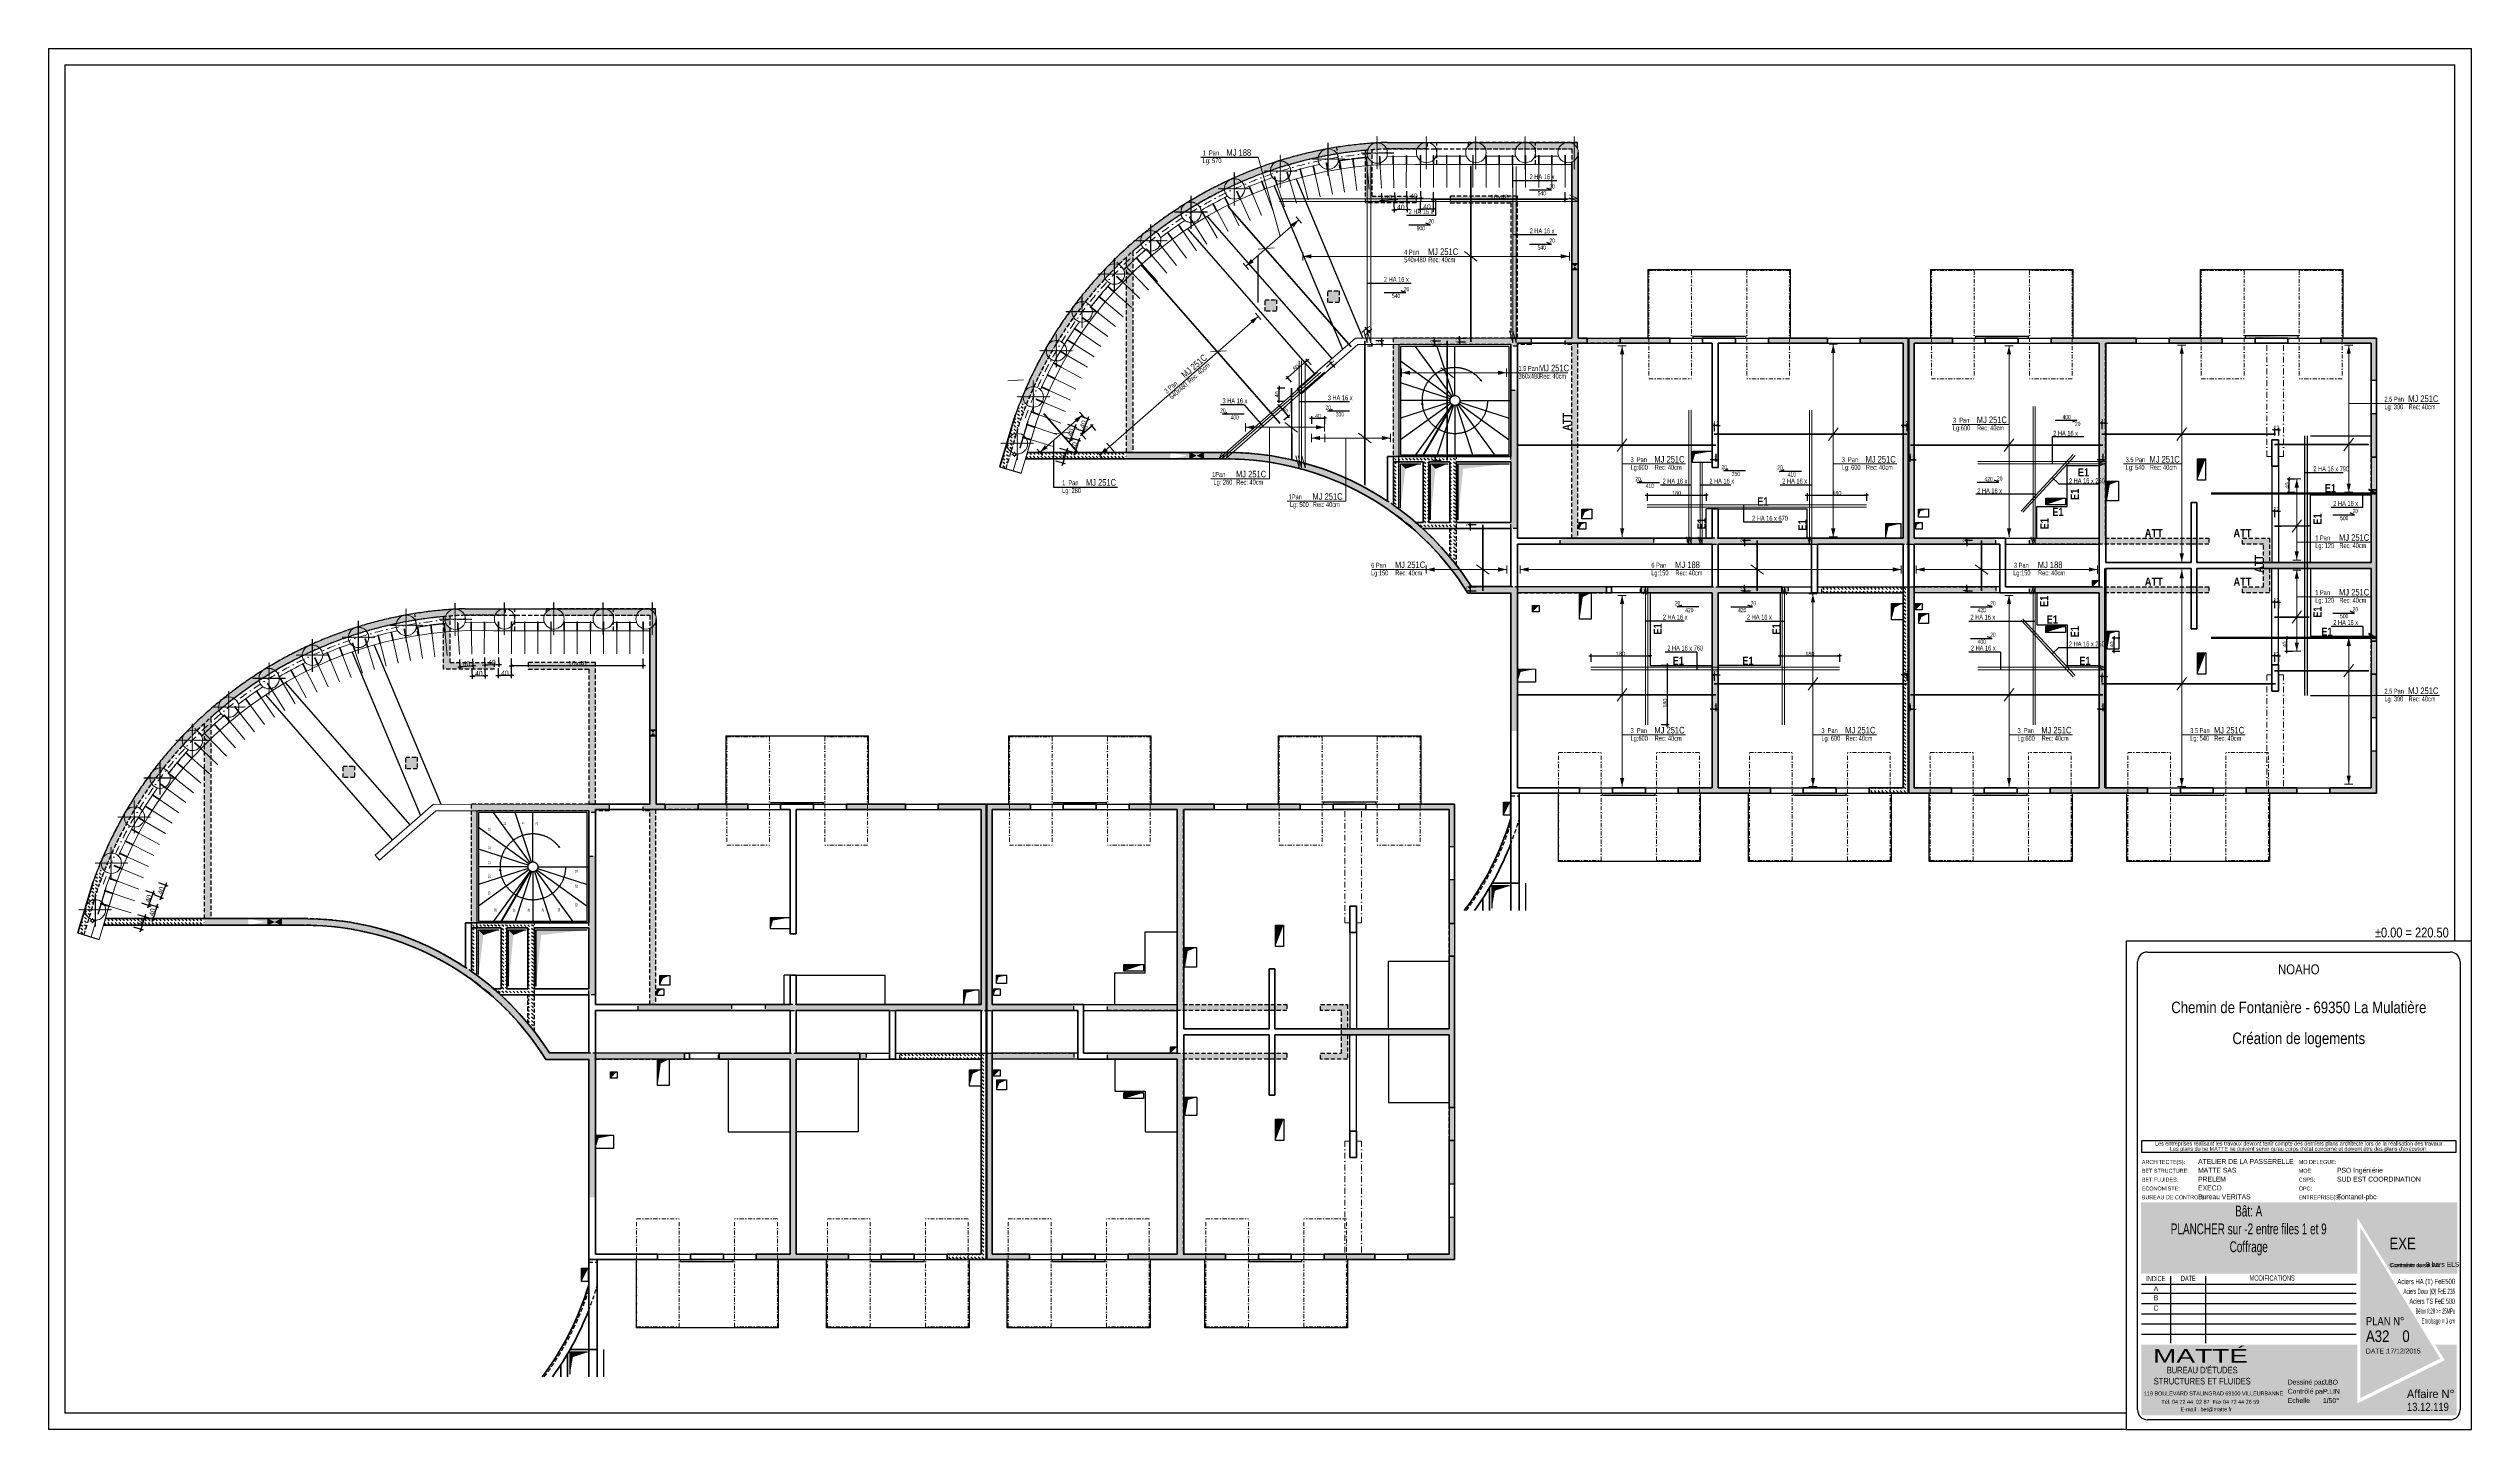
# Model space of a CAD drawing. Header units: millimetres. Extents: x 2049 to 26244, y -43633 to -34245.
# Drawn here: x 18879 to 26244, y -43633 to -39433 of the extents above; entities that cross this region are included whole.
import ezdxf
from ezdxf.enums import TextEntityAlignment as Align

# ---------------------------------------------------------------- set-up
doc = ezdxf.new("R2010")
doc.units = ezdxf.units.MM
doc.linetypes.add('CACHEX2', pattern=[19.05, 12.7, -6.35])
doc.linetypes.add('TIRETPTX2', pattern=[50.8, 25.4, -12.7, 0, -12.7])
for name, color, linetype in [('01-Cad  2', 1, 'Continuous'), ('01-cartouche', 7, 'Continuous'), ('01-cartouche-cage A', 7, 'Continuous'), ('01_ARMA_INF', 50, 'Continuous'), ('01_cote_gen', 4, 'Continuous'), ('01_linteaux', 2, 'Continuous'), ('01_murs_sup', 2, 'CACHEX2'), ('01_poch_murs', 253, 'Continuous'), ('01_resv', 32, 'Continuous'), ('01_texte', 230, 'Continuous'), ('AA_COTES', 2, 'Continuous')]:
    doc.layers.add(name, color=color, linetype=linetype)
for name, color, linetype, lineweight in [('01_murs_coup', 5, 'Continuous', 60), ('01_PIEUX', 5, 'Continuous', 60), ('01_tram_axes', 2, 'TIRETPTX2', 9), ('B Général', 7, 'Continuous', 5)]:
    doc.layers.add(name, color=color, linetype=linetype, lineweight=lineweight)
doc.styles.add('cartouche', font='ARIALN.TTF', dxfattribs={"width": 0.01})
doc.styles.add('Eurostile', font='')
doc.styles.add('MATTE_TXT', font='arial.ttf')
doc.styles.add('PATIO', font='ARIALN.TTF')
doc.styles.add('STYLE2', font='ARIALN.TTF')
doc.styles.add('stylemattecart', font='ARIALN.TTF')
doc.styles.add('Titre', font='ariblk.ttf')
doc.styles.get('Eurostile').set_extended_font_data('Eurostile')
doc.dimstyles.new('JB50', dxfattribs={"dimscale": 0.1, "dimtxt": 150, "dimasz": 15, "dimexe": 0.1, "dimexo": 0.1, "dimgap": 0.09, "dimtad": 1, "dimdec": 1, "dimdsep": 46, "dimtxsty": 'STYLE2', "dimblk1": 'BOND_G', "dimblk2": 'BOND_D', "dimsah": 1, "dimcen": 1.5, "dimdle": 0.01, "dimse1": 1, "dimse2": 1, "dimclrd": 4, "dimclre": 2, "dimclrt": 6, "dimazin": 2, "dimtfac": 2.333333, "dimtdec": 1, "dimtix": 1, "dimtmove": 2, "dimatfit": 3, "dimldrblk": 'BOND_G', "dimfxl": 1, "dimtolj": 1, "dimtzin": 0, "dimarcsym": 0})
doc.dimstyles.new('JB50res', dxfattribs={"dimscale": 0.1, "dimtxt": 120, "dimasz": 12, "dimexe": 0.1, "dimexo": 0.1, "dimgap": 0.09, "dimtad": 1, "dimdec": 1, "dimdsep": 46, "dimtxsty": 'STYLE2', "dimblk1": 'BOND_G', "dimblk2": 'BOND_D', "dimsah": 1, "dimcen": 1.5, "dimdle": 0.01, "dimse1": 1, "dimse2": 1, "dimclrd": 4, "dimclre": 2, "dimclrt": 6, "dimazin": 2, "dimtfac": 2.333333, "dimtdec": 1, "dimtix": 1, "dimtmove": 2, "dimatfit": 3, "dimldrblk": 'BOND_G', "dimfxl": 1, "dimtolj": 1, "dimtzin": 0, "dimarcsym": 0})
pattern_1 = [(135, (9875.571, 7111.822), (-11.2253202, 9e-16), [7.9375, -7.9375])]
pattern_2 = [(135, (7073.18, 5693.8384), (-11.2253202, 9e-16), [7.9375, -7.9375])]

# ---------------------------------------------------------------- blocks, each defined once
blk = doc.blocks.new('EP')
at = {"layer": 'B Général', "color": 7, "linetype": 'Continuous', "lineweight": 5}
for p, q in [((-7.5, 0), (-2.5, 0)), ((0, 7.5), (0, 2.5)), ((7.5, 0), (2.5, 0)), ((0, -7.5), (0, -2.5))]:
    blk.add_line(p, q, dxfattribs=at)
at = {"layer": 'B Général', "color": 7, "linetype": 'Continuous', "lineweight": 5, "flags": 128}
for points in [[(-5, 0, -1), (5, 0, -1)], [(-4.3, 0, -1), (4.3, 0, -1)]]:
    blk.add_lwpolyline(points, format="xyb", close=True, dxfattribs=at)
blk = doc.blocks.new('cartstruc')
at = {"layer": '01-cartouche-cage A', "linetype": 'Continuous'}
h = blk.add_hatch(color=9, dxfattribs=at)
h.dxf.hatch_style = 2
h.paths.add_polyline_path([(-43.6, 691.3), (-1004.8, 691.3), (-1004.8, 473.8), (-347.3, 473.8), (-347.3, 644.1), (-242.5, 473.8), (-43.6, 473.8)])
h.paths.add_polyline_path([(-951, 670.1), (-407.9, 670.1), (-407.9, 498.5), (-951, 498.5)], flags=24)
h.paths.add_polyline_path([(-223.9, 590.8), (-105, 590.8), (-105, 608.8), (-223.9, 608.8)], flags=24)
h.paths.add_polyline_path([(-224.7, 609.7), (-105.7, 609.7), (-105.7, 627.7), (-224.7, 627.7)], flags=24)
h.paths.add_polyline_path([(-226.3, 624.9), (-64.8, 624.9), (-64.8, 652.4), (-226.3, 652.4)], flags=24)
h.paths.add_polyline_path([(-226.3, 646.9), (-85, 646.9), (-85, 674.3), (-226.3, 674.3)], flags=24)
h = blk.add_hatch(color=1, dxfattribs=at)
h.dxf.hatch_style = 2
h.paths.add_polyline_path([(-338.4, 615.7), (-338.4, 95.5), (-95.1, 215.8)])
h.paths.add_polyline_path([(-318.9, 264.4), (-190.8, 265.4), (-191.1, 303.5), (-319.2, 302.5)], flags=24)
h.paths.add_polyline_path([(-326.5, 202.5), (-70.2, 203.9), (-70.5, 265.1), (-326.9, 263.8)], flags=9)
h = blk.add_hatch(color=8, dxfattribs=at)
h.dxf.hatch_style = 2
h.paths.add_polyline_path([(-45, 258.5), (-110.7, 258.5), (-81.6, 211.1), (-347.1, 79.6), (-347.1, 258.5), (-1003.4, 258.5), (-1003.4, 43.7), (-45, 43.7)])
h.paths.add_polyline_path([(-202.1, 89.1), (-60, 89.1), (-60, 127.9), (-202.1, 127.9)], flags=24)
h.paths.add_polyline_path([(-999.3, 201), (-637.8, 201), (-637.8, 47), (-999.3, 47)], flags=24)
h.paths.add_polyline_path([(-978.3, 193.3), (-435, 193.3), (-435, 254.8), (-978.3, 254.8)], flags=24)
h.paths.add_polyline_path([(-559.9, 135.5), (-504.8, 135.5), (-504.8, 166.4), (-559.9, 166.4)], flags=24)
h.paths.add_polyline_path([(-203.2, 50.3), (-56.6, 50.3), (-56.6, 88.6), (-203.2, 88.6)], flags=24)
h.paths.add_polyline_path([(-457.1, 55), (-402.4, 55), (-402.4, 85.9), (-457.1, 85.9)], flags=24)
h.paths.add_polyline_path([(-458.8, 92.7), (-404.1, 92.7), (-404.1, 123.6), (-458.8, 123.6)], flags=24)
h.paths.add_polyline_path([(-557.8, 55.3), (-498.9, 55.3), (-498.9, 86.2), (-557.8, 86.2)], flags=24)
h.paths.add_polyline_path([(-550.6, 93.7), (-498.3, 93.7), (-498.3, 124.6), (-550.6, 124.6)], flags=24)
h.paths.add_polyline_path([(-459.9, 172.5), (-408.3, 172.5), (-408.3, 203.4), (-459.9, 203.4)], flags=24)
h.paths.add_polyline_path([(-547.6, 175), (-500.7, 175), (-500.7, 205.9), (-547.6, 205.9)], flags=24)
h.paths.add_polyline_path([(-562.3, 213.8), (-499.3, 213.8), (-499.3, 244.7), (-562.3, 244.7)], flags=8)
h.paths.add_polyline_path([(-458.6, 213), (-411.3, 213), (-411.3, 243.9), (-458.6, 243.9)], flags=24)
h.paths.add_polyline_path([(-457.7, 133.4), (-405.4, 133.4), (-405.4, 164.4), (-457.7, 164.4)], flags=24)
for p, q in [((0, 1485), (-1050, 1485)), ((-1050, 1485), (-1050, 0)), ((0, 0), (0, 1485)), ((-1050, 0), (0, 0))]:
    blk.add_line(p, q, dxfattribs=at)
at = {"layer": '01-cartouche-cage A', "color": 7, "linetype": 'Continuous'}
for p, q in [((-1015, 60), (-1015, 1422)), ((-985, 1452), (-65, 1452)), ((-35, 1422), (-35, 292.1)), ((-35, 292.1), (-35, 60)), ((-65, 30), (-985, 30))]:
    blk.add_line(p, q, dxfattribs=at)
at = {"layer": '01-cartouche-cage A', "color": 7}
for p, q in [((-1002.2, 879.3), (-48.1, 879.3)), ((-1002.2, 842.3), (-1002.2, 879.3)), ((-48.1, 842.3), (-1002.2, 842.3)), ((-48.1, 879.3), (-48.1, 842.3))]:
    blk.add_line(p, q, dxfattribs=at)
at = {"layer": '01-cartouche-cage A', "color": 8}
for p, q in [((-1003.6, 442.3), (-351, 442.3)), ((-914.7, 466.6), (-914.7, 263.2)), ((-809.1, 466.6), (-809.1, 263.2)), ((-1003.6, 414.4), (-351, 414.4)), ((-1003.6, 383.3), (-351, 383.3)), ((-1003.6, 352.2), (-351, 352.2)), ((-1003.6, 321.1), (-351, 321.1)), ((-1003.6, 290), (-351, 290))]:
    blk.add_line(p, q, dxfattribs=at)
at = {"layer": '01-cartouche-cage A', "color": 7, "linetype": 'Continuous'}
for centre, start, end in [((-985, 1422), 90, 180), ((-65, 1422), 0, 90), ((-985, 60), 180, 270), ((-65, 60), 270, 0)]:
    blk.add_arc(centre, 30, start, end, dxfattribs=at)
at = {"layer": '01-cartouche-cage A', "color": 8, "style": 'cartouche'}
for s, p in [('ARCHITECTE(S):', (-1002.2, 807.7)), ('MO DELEGUE:', (-525.1, 807.7)), ('BET STRUCTURE:', (-1002.2, 780.9)), ('BET FLUIDES:', (-1002.2, 753.9)), ('ECONOMISTE:', (-1002.2, 727.1)), ('OPC:', (-525.1, 727.1)), ('CSPS:', (-525.1, 753.9)), ('MOE:', (-525.1, 780.9)), ('BUREAU DE CONTROLE:', (-1002.2, 700.3)), ('ENTREPRISE(S):', (-525.1, 700.3))]:
    blk.add_text(s, height=12, dxfattribs=at).set_placement(p)
at = {"layer": '01-cartouche-cage A', "color": 7, "style": 'stylemattecart'}
for s, p in [('Les entreprises réalisant les travaux devront tenir compte des derniers plans architecte lors de la réalisation des travaux', (-525.1, 869.8)), ("Les plans du be MATTE ne doivent servir qu'au corps d'état concerné et doivent être des plans d'exécution.", (-525.1, 853.7))]:
    blk.add_text(s, height=12, dxfattribs=at).set_placement(p, align=Align.MIDDLE_CENTER)
for s, height, width, p, p2 in [('INDICE', 16, 0.941138, (-988.7, 451.3), (-930.3, 451.3)), ('DATE', 16, 0.922192, (-883.4, 452), (-838.3, 452)), ('MODIFICATIONS', 16, 0.943218, (-674.7, 452.8), (-537.3, 452.8)), ('Aciers HA (T) FeE500', 16, 0.978863, (-225.4, 442.3), (-49.9, 442.3)), ('Aciers Doux (Ø) FeE 235', 16, 0.76709, (-207, 412.3), (-49.9, 412.3)), ('Aciers TS FeE 500', 16, 0.901377, (-188.6, 382.3), (-49.9, 382.3)), ('Béton fc28 >= 25MPa', 16, 0.678142, (-170.1, 352.3), (-49.9, 352.3)), ('Enrobage = 3 cm', 16, 0.726904, (-151.7, 322.3), (-49.9, 322.3)), ('Affaire N°', 25, 1.15762, (-196.3, 96), (-51.1, 96))]:
    blk.add_text(s, height=height, dxfattribs=dict(at, width=width)).set_placement(p, p2, align=Align.FIT)
for s, height, p in [('Contrainte de sol:', 12, (-249.5, 493.8)), ('Contrainte sur le sol:', 12, (-246.5, 494.4)), ('Dessiné par :', 15, (-558.6, 137)), ('119 BOULEVARD STALINGRAD 69100 VILLEURBANNE', 12, (-995.8, 103.8)), ('Tél. 04 72 44  02 87  Fax 04 72 44 26 59', 12, (-942.6, 78.4)), ('Contrôlé par :', 15, (-558.6, 108.9)), ('Echelle         :', 15, (-558.6, 80.8)), ('E-mail : bet@matte.fr', 12, (-884.2, 55.6))]:
    blk.add_text(s, height=height, dxfattribs=at).set_placement(p)
at = {"layer": '01-cartouche-cage A', "color": 255, "style": 'stylemattecart'}
for s, height, p in [('PLAN N°', 25, (-321, 317.2)), ('DATE :', 15, (-321, 231.2)), ('STRUCTURES ET FLUIDES', 20, (-966.1, 137.2)), ("BUREAU D'ÉTUDES", 20, (-926.6, 170.9))]:
    blk.add_text(s, height=height, dxfattribs=at).set_placement(p)
at = {"layer": '01-cartouche-cage A', "color": 255, "style": 'stylemattecart', "width": 1.812358}
blk.add_text('MATTÉ', height=41, dxfattribs=at).set_placement((-968, 203.6), (-679.6, 203.6), align=Align.FIT)
at = {"layer": '01-cartouche-cage A', "color": 7, "style": 'stylemattecart'}
for tag, height, p in [('NOMCLIENT', 30, (-525, 1399.6)), ('ADRESSE1CLIENT', 25, (-525, 1326.7)), ('ADRESSE2CLIENT', 25, (-525, 1283.9)), ('NOMAFFAIRE1', 45, (-525.1, 1189.8)), ('NOMAFFAIRE2', 45, (-525.1, 1110.4)), ('NOMAFFAIRE3', 45, (-525.1, 1031.7)), ('ADRESSE1AFFAIRE', 20, (-525.1, 943.3)), ('ADRESSE2AFFAIRE', 20, (-525.1, 909.2)), ('INDICE-C', 15, (-959.1, 369.4)), ('INDICE-A', 15, (-959.1, 428.4)), ('INDICE-B', 15, (-959.1, 400.5)), ('DATE-C', 15, (-861.9, 369.4)), ('DATE-A', 15, (-861.9, 428.4)), ('DATE-B', 15, (-861.9, 400.5)), ('INDICE-D', 15, (-959.1, 338.3)), ('INDICE-E', 15, (-959.1, 307.2)), ('DATE-D', 15, (-861.9, 338.3)), ('DATE-E', 15, (-861.9, 307.2)), ('INDICE-F', 15, (-959.1, 276.1)), ('DATE-F', 15, (-861.9, 276.1))]:
    blk.add_attdef(tag, text='', height=height, dxfattribs=at).set_placement(p, align=Align.MIDDLE_CENTER)
for tag, height, p in [('NOMARCHI', 15, (-831.1, 803.3)), ('MODEL', 15, (-408.9, 803.3)), ('BETSTRUCTURE', 15, (-831.1, 776.5)), ('BETFLUIDES', 15, (-831.1, 749.5)), ('ECONOMISTE', 15, (-831.1, 722.7)), ('CSPS', 15, (-408.9, 749.5)), ('OPC', 15, (-408.9, 722.7)), ('MOE', 15, (-408.9, 776.5)), ('BDC', 15, (-831.1, 695.9)), ('NOMENTREPRISE', 15, (-408.9, 695.9)), ('NUMBAT', 27, (-249.5, 614.7)), ('PHASE', 35, (-249.5, 537.9)), ('CONT-SOL', 12, (-138.6, 490.2)), ('NOMDESS', 15, (-451.8, 132.3)), ('NOMING', 15, (-451.8, 104.3)), ('ECH', 15, (-451.8, 76.3)), ('NUMAFF', 25, (-196.3, 48.9))]:
    blk.add_attdef(tag, text='', height=height, dxfattribs=at).set_placement(p, align=Align.BOTTOM_LEFT)
at = {"layer": '01-cartouche-cage A', "color": 7, "style": 'stylemattecart', "width": 0.8}
for tag, p in [('TITRTEPLAN1', (-677.3, 664.6)), ('TITRTEPLAN2', (-677.3, 610.2)), ('TITRTEPLAN3', (-677.3, 556)), ('TITRTEPLAN4', (-677.3, 501.4))]:
    blk.add_attdef(tag, text='', height=33, dxfattribs=at).set_placement(p, align=Align.MIDDLE_CENTER)
at = {"layer": '01-cartouche-cage A', "color": 7, "style": 'stylemattecart'}
for tag, p in [('MODIF-A', (-802.6, 428.4)), ('MODIF-B', (-802.6, 400.5)), ('MODIF-C', (-802.6, 369.4)), ('MODIF-D', (-802.6, 338.3)), ('MODIF-E', (-802.6, 307.2)), ('MODIF-F', (-802.6, 276.1))]:
    blk.add_attdef(tag, text='', height=15, dxfattribs=at).set_placement(p, align=Align.MIDDLE_LEFT)
at = {"layer": '01-cartouche-cage A', "color": 255, "style": 'stylemattecart'}
for tag, height, p in [('N°P', 35, (-321, 256)), ('IP', 35, (-210.3, 256)), ('DATEPLAN', 15, (-257.7, 226.8))]:
    blk.add_attdef(tag, text='', height=height, dxfattribs=at).set_placement(p, align=Align.BOTTOM_LEFT)
blk = doc.blocks.new('BOND_G')
at = {"layer": 'AA_COTES', "color": 0}
for p, q in [((5, 0), (-5, 0)), ((1.8, 1.8), (-1.8, -1.8)), ((0, -5), (0, 15))]:
    blk.add_line(p, q, dxfattribs=at)
blk = doc.blocks.new('BOND_D')
at = {"layer": 'AA_COTES', "color": 0}
for p, q in [((5, 0), (-5, 0)), ((-1.8, -1.8), (1.8, 1.8)), ((0, 5), (0, -15))]:
    blk.add_line(p, q, dxfattribs=at)
blk = doc.blocks.new('*D9457')
at = {"layer": '01_resv', "color": 4, "lineweight": -2, "ltscale": 200, "transparency": 16777216}
for p, q in [((25643.9, -40592.8), (25642.7, -40592.8)), ((25657.1, -40592.8), (25645.1, -40592.8)), ((25658.3, -40592.8), (25659.5, -40592.8))]:
    blk.add_line(p, q, dxfattribs=at)
at = {"layer": 'Defpoints', "color": 0, "ltscale": 200, "transparency": 16777216}
for p in [(25645.1, -40592.8), (25645.1, -40638.1), (25657.1, -40651.5)]:
    blk.add_point(p, dxfattribs=at)
at = {"layer": '01_resv', "color": 4, "lineweight": -2, "ltscale": 200, "transparency": 16777216, "xscale": 1.2, "yscale": 1.2, "zscale": 1.2}
blk.add_blockref('BOND_D', (25645.1, -40592.8), dxfattribs=at)
at = {"layer": '01_resv', "color": 4, "lineweight": -2, "ltscale": 200, "transparency": 16777216, "xscale": 1.2, "yscale": 1.2, "zscale": 1.2, "rotation": 180}
blk.add_blockref('BOND_G', (25657.1, -40592.8), dxfattribs=at)
at = {"layer": '01_resv', "color": 6, "ltscale": 200, "transparency": 16777216, "insert": (25651.1, -40586.8), "char_height": 12, "attachment_point": 5, "style": 'STYLE2'}
blk.add_mtext('\\A1;12', dxfattribs=at)
blk = doc.blocks.new('*D9458')
at = {"layer": '01_resv', "color": 4, "lineweight": -2, "ltscale": 200, "transparency": 16777216}
for p, q in [((25643.9, -41280.5), (25642.7, -41280.5)), ((25657.1, -41280.5), (25645.1, -41280.5)), ((25658.3, -41280.5), (25659.5, -41280.5))]:
    blk.add_line(p, q, dxfattribs=at)
at = {"layer": 'Defpoints', "color": 0, "ltscale": 200, "transparency": 16777216}
for p in [(25645.1, -41280.5), (25645.1, -41325.8), (25657.1, -41339.2)]:
    blk.add_point(p, dxfattribs=at)
at = {"layer": '01_resv', "color": 4, "lineweight": -2, "ltscale": 200, "transparency": 16777216, "xscale": 1.2, "yscale": 1.2, "zscale": 1.2}
blk.add_blockref('BOND_D', (25645.1, -41280.5), dxfattribs=at)
at = {"layer": '01_resv', "color": 4, "lineweight": -2, "ltscale": 200, "transparency": 16777216, "xscale": 1.2, "yscale": 1.2, "zscale": 1.2, "rotation": 180}
blk.add_blockref('BOND_G', (25657.1, -41280.5), dxfattribs=at)
at = {"layer": '01_resv', "color": 6, "ltscale": 200, "transparency": 16777216, "insert": (25651.1, -41274.4), "char_height": 12, "attachment_point": 5, "style": 'STYLE2'}
blk.add_mtext('\\A1;12', dxfattribs=at)
blk = doc.blocks.new('*D9459')
at = {"layer": '01_resv', "color": 4, "lineweight": -2, "ltscale": 200, "transparency": 16777216}
for p, q in [((25643.9, -40840.4), (25642.7, -40840.4)), ((25657.1, -40840.4), (25645.1, -40840.4)), ((25658.3, -40840.4), (25659.5, -40840.4))]:
    blk.add_line(p, q, dxfattribs=at)
at = {"layer": 'Defpoints', "color": 0, "ltscale": 200, "transparency": 16777216}
for p in [(25645.1, -40840.4), (25645.1, -40885.6), (25657.1, -40899)]:
    blk.add_point(p, dxfattribs=at)
at = {"layer": '01_resv', "color": 4, "lineweight": -2, "ltscale": 200, "transparency": 16777216, "xscale": 1.2, "yscale": 1.2, "zscale": 1.2}
blk.add_blockref('BOND_D', (25645.1, -40840.4), dxfattribs=at)
at = {"layer": '01_resv', "color": 4, "lineweight": -2, "ltscale": 200, "transparency": 16777216, "xscale": 1.2, "yscale": 1.2, "zscale": 1.2, "rotation": 180}
blk.add_blockref('BOND_G', (25657.1, -40840.4), dxfattribs=at)
at = {"layer": '01_resv', "color": 6, "ltscale": 200, "transparency": 16777216, "insert": (25651.1, -40834.3), "char_height": 12, "attachment_point": 5, "style": 'STYLE2'}
blk.add_mtext('\\A1;12', dxfattribs=at)
blk = doc.blocks.new('*D9460')
at = {"layer": '01_resv', "color": 4, "lineweight": -2, "ltscale": 200, "transparency": 16777216}
blk.add_line((25690.1, -40781.4), (25690.1, -40743.8), dxfattribs=at)
at = {"layer": 'Defpoints', "color": 0, "ltscale": 200, "transparency": 16777216}
for p in [(25690.1, -40742.6), (25769.4, -40742.6), (25858.3, -40782.6)]:
    blk.add_point(p, dxfattribs=at)
at = {"layer": '01_resv', "color": 4, "lineweight": -2, "ltscale": 200, "transparency": 16777216, "xscale": 1.2, "yscale": 1.2, "zscale": 1.2}
for name, p, rotation in [('BOND_D', (25690.1, -40742.6), 90), ('BOND_G', (25690.1, -40782.6), 270)]:
    blk.add_blockref(name, p, dxfattribs=dict(at, rotation=rotation))
at = {"layer": '01_resv', "color": 6, "ltscale": 200, "transparency": 16777216, "insert": (25684, -40762.6), "char_height": 12, "attachment_point": 5, "rotation": 90, "style": 'STYLE2'}
blk.add_mtext('\\A1;40', dxfattribs=at)
blk = doc.blocks.new('*D9461')
at = {"layer": '01_resv', "color": 4, "lineweight": -2, "ltscale": 200, "transparency": 16777216}
for p, q in [((25643.9, -41117.3), (25642.7, -41117.3)), ((25657.1, -41117.3), (25645.1, -41117.3)), ((25658.3, -41117.3), (25659.5, -41117.3))]:
    blk.add_line(p, q, dxfattribs=at)
at = {"layer": 'Defpoints', "color": 0, "ltscale": 200, "transparency": 16777216}
for p in [(25645.1, -41117.3), (25645.1, -41162.5), (25657.1, -41175.9)]:
    blk.add_point(p, dxfattribs=at)
at = {"layer": '01_resv', "color": 4, "lineweight": -2, "ltscale": 200, "transparency": 16777216, "xscale": 1.2, "yscale": 1.2, "zscale": 1.2}
blk.add_blockref('BOND_D', (25645.1, -41117.3), dxfattribs=at)
at = {"layer": '01_resv', "color": 4, "lineweight": -2, "ltscale": 200, "transparency": 16777216, "xscale": 1.2, "yscale": 1.2, "zscale": 1.2, "rotation": 180}
blk.add_blockref('BOND_G', (25657.1, -41117.3), dxfattribs=at)
at = {"layer": '01_resv', "color": 6, "ltscale": 200, "transparency": 16777216, "insert": (25651.1, -41111.2), "char_height": 12, "attachment_point": 5, "style": 'STYLE2'}
blk.add_mtext('\\A1;12', dxfattribs=at)
blk = doc.blocks.new('*D9462')
at = {"layer": '01_resv', "color": 4, "lineweight": -2, "ltscale": 200, "transparency": 16777216}
blk.add_line((25682.4, -41264.9), (25682.4, -41227.3), dxfattribs=at)
at = {"layer": 'Defpoints', "color": 0, "ltscale": 200, "transparency": 16777216}
for p in [(25682.4, -41226.1), (25761.7, -41226.1), (25850.7, -41266.1)]:
    blk.add_point(p, dxfattribs=at)
at = {"layer": '01_resv', "color": 4, "lineweight": -2, "ltscale": 200, "transparency": 16777216, "xscale": 1.2, "yscale": 1.2, "zscale": 1.2}
for name, p, rotation in [('BOND_D', (25682.4, -41226.1), 90), ('BOND_G', (25682.4, -41266.1), 270)]:
    blk.add_blockref(name, p, dxfattribs=dict(at, rotation=rotation))
at = {"layer": '01_resv', "color": 6, "ltscale": 200, "transparency": 16777216, "insert": (25676.3, -41246.1), "char_height": 12, "attachment_point": 5, "rotation": 90, "style": 'STYLE2'}
blk.add_mtext('\\A1;40', dxfattribs=at)
blk = doc.blocks.new('*D9463')
at = {"layer": '01_resv', "color": 4, "lineweight": -2, "ltscale": 200, "transparency": 16777216}
blk.add_line((25157.4, -41264.9), (25157.4, -41227.3), dxfattribs=at)
at = {"layer": 'Defpoints', "color": 0, "ltscale": 200, "transparency": 16777216}
for p in [(25157.4, -41226.1), (25236.7, -41226.1), (25325.6, -41266.1)]:
    blk.add_point(p, dxfattribs=at)
at = {"layer": '01_resv', "color": 4, "lineweight": -2, "ltscale": 200, "transparency": 16777216, "xscale": 1.2, "yscale": 1.2, "zscale": 1.2}
for name, p, rotation in [('BOND_D', (25157.4, -41226.1), 90), ('BOND_G', (25157.4, -41266.1), 270)]:
    blk.add_blockref(name, p, dxfattribs=dict(at, rotation=rotation))
at = {"layer": '01_resv', "color": 6, "ltscale": 200, "transparency": 16777216, "insert": (25151.2, -41246.1), "char_height": 12, "attachment_point": 5, "rotation": 90, "style": 'STYLE2'}
blk.add_mtext('\\A1;40', dxfattribs=at)
blk = doc.blocks.new('*D9464')
at = {"layer": '01_resv', "color": 4, "lineweight": -2, "ltscale": 200, "transparency": 16777216}
for p, q in [((25118.9, -41343.1), (25117.7, -41343.1)), ((25132.1, -41343.1), (25120.1, -41343.1)), ((25133.3, -41343.1), (25134.5, -41343.1))]:
    blk.add_line(p, q, dxfattribs=at)
at = {"layer": 'Defpoints', "color": 0, "ltscale": 200, "transparency": 16777216}
for p in [(25120.1, -41343.1), (25120.1, -41361.9), (25132.1, -41359.9)]:
    blk.add_point(p, dxfattribs=at)
at = {"layer": '01_resv', "color": 4, "lineweight": -2, "ltscale": 200, "transparency": 16777216, "xscale": 1.2, "yscale": 1.2, "zscale": 1.2}
blk.add_blockref('BOND_D', (25120.1, -41343.1), dxfattribs=at)
at = {"layer": '01_resv', "color": 4, "lineweight": -2, "ltscale": 200, "transparency": 16777216, "xscale": 1.2, "yscale": 1.2, "zscale": 1.2, "rotation": 180}
blk.add_blockref('BOND_G', (25132.1, -41343.1), dxfattribs=at)
at = {"layer": '01_resv', "color": 6, "ltscale": 200, "transparency": 16777216, "insert": (25126.1, -41337.1), "char_height": 12, "attachment_point": 5, "style": 'STYLE2'}
blk.add_mtext('\\A1;12', dxfattribs=at)
blk = doc.blocks.new('*D9466')
at = {"layer": '01_resv', "color": 4, "lineweight": -2, "ltscale": 200, "transparency": 16777216}
for p, q in [((25110.9, -41443.1), (25109.7, -41443.1)), ((25112.1, -41443.1), (25124.1, -41443.1)), ((25125.3, -41443.1), (25126.5, -41443.1))]:
    blk.add_line(p, q, dxfattribs=at)
at = {"layer": 'Defpoints', "color": 0, "ltscale": 200, "transparency": 16777216}
for p in [(25112.1, -41409.6), (25124.1, -41398.7), (25124.1, -41443.1)]:
    blk.add_point(p, dxfattribs=at)
at = {"layer": '01_resv', "color": 4, "lineweight": -2, "ltscale": 200, "transparency": 16777216, "xscale": 1.2, "yscale": 1.2, "zscale": 1.2}
blk.add_blockref('BOND_G', (25112.1, -41443.1), dxfattribs=at)
at = {"layer": '01_resv', "color": 4, "lineweight": -2, "ltscale": 200, "transparency": 16777216, "xscale": 1.2, "yscale": 1.2, "zscale": 1.2, "rotation": 180}
blk.add_blockref('BOND_D', (25124.1, -41443.1), dxfattribs=at)
at = {"layer": '01_resv', "color": 6, "ltscale": 200, "transparency": 16777216, "insert": (25118.1, -41437.1), "char_height": 12, "attachment_point": 5, "style": 'STYLE2'}
blk.add_mtext('\\A1;12', dxfattribs=at)
blk = doc.blocks.new('*D9467')
at = {"layer": '01_resv', "color": 4, "lineweight": -2, "ltscale": 200, "transparency": 16777216}
for p, q in [((24536.9, -41443), (24535.7, -41443)), ((24538.1, -41443), (24550.1, -41443)), ((24551.3, -41443), (24552.5, -41443))]:
    blk.add_line(p, q, dxfattribs=at)
at = {"layer": 'Defpoints', "color": 0, "ltscale": 200, "transparency": 16777216}
for p in [(24538.1, -41398.8), (24550.1, -41421), (24550.1, -41443)]:
    blk.add_point(p, dxfattribs=at)
at = {"layer": '01_resv', "color": 4, "lineweight": -2, "ltscale": 200, "transparency": 16777216, "xscale": 1.2, "yscale": 1.2, "zscale": 1.2}
blk.add_blockref('BOND_G', (24538.1, -41443), dxfattribs=at)
at = {"layer": '01_resv', "color": 4, "lineweight": -2, "ltscale": 200, "transparency": 16777216, "xscale": 1.2, "yscale": 1.2, "zscale": 1.2, "rotation": 180}
blk.add_blockref('BOND_D', (24550.1, -41443), dxfattribs=at)
at = {"layer": '01_resv', "color": 6, "ltscale": 200, "transparency": 16777216, "insert": (24544.1, -41437), "char_height": 12, "attachment_point": 5, "style": 'STYLE2'}
blk.add_mtext('\\A1;12', dxfattribs=at)
blk = doc.blocks.new('*D9468')
at = {"layer": '01_resv', "color": 4, "lineweight": -2, "ltscale": 200, "transparency": 16777216}
for p, q in [((24514.9, -41338.6), (24513.7, -41338.6)), ((24528.1, -41338.6), (24516.1, -41338.6)), ((24529.3, -41338.6), (24530.5, -41338.6))]:
    blk.add_line(p, q, dxfattribs=at)
at = {"layer": 'Defpoints', "color": 0, "ltscale": 200, "transparency": 16777216}
for p in [(24516.1, -41338.6), (24516.1, -41350.6), (24528.1, -41365.5)]:
    blk.add_point(p, dxfattribs=at)
at = {"layer": '01_resv', "color": 4, "lineweight": -2, "ltscale": 200, "transparency": 16777216, "xscale": 1.2, "yscale": 1.2, "zscale": 1.2}
blk.add_blockref('BOND_D', (24516.1, -41338.6), dxfattribs=at)
at = {"layer": '01_resv', "color": 4, "lineweight": -2, "ltscale": 200, "transparency": 16777216, "xscale": 1.2, "yscale": 1.2, "zscale": 1.2, "rotation": 180}
blk.add_blockref('BOND_G', (24528.1, -41338.6), dxfattribs=at)
at = {"layer": '01_resv', "color": 6, "ltscale": 200, "transparency": 16777216, "insert": (24522.1, -41332.6), "char_height": 12, "attachment_point": 5, "style": 'STYLE2'}
blk.add_mtext('\\A1;12', dxfattribs=at)
blk = doc.blocks.new('*D9469')
at = {"layer": '01_resv', "color": 4, "lineweight": -2, "ltscale": 200, "transparency": 16777216}
for p, q in [((23940.9, -41338.6), (23939.7, -41338.6)), ((23954.1, -41338.6), (23942.1, -41338.6)), ((23955.3, -41338.6), (23956.5, -41338.6))]:
    blk.add_line(p, q, dxfattribs=at)
at = {"layer": 'Defpoints', "color": 0, "ltscale": 200, "transparency": 16777216}
for p in [(23942.1, -41338.6), (23942.1, -41365.6), (23954.1, -41354.4)]:
    blk.add_point(p, dxfattribs=at)
at = {"layer": '01_resv', "color": 4, "lineweight": -2, "ltscale": 200, "transparency": 16777216, "xscale": 1.2, "yscale": 1.2, "zscale": 1.2}
blk.add_blockref('BOND_D', (23942.1, -41338.6), dxfattribs=at)
at = {"layer": '01_resv', "color": 4, "lineweight": -2, "ltscale": 200, "transparency": 16777216, "xscale": 1.2, "yscale": 1.2, "zscale": 1.2, "rotation": 180}
blk.add_blockref('BOND_G', (23954.1, -41338.6), dxfattribs=at)
at = {"layer": '01_resv', "color": 6, "ltscale": 200, "transparency": 16777216, "insert": (23948.1, -41332.6), "char_height": 12, "attachment_point": 5, "style": 'STYLE2'}
blk.add_mtext('\\A1;12', dxfattribs=at)
blk = doc.blocks.new('*D9470')
at = {"layer": '01_resv', "color": 4, "lineweight": -2, "ltscale": 200, "transparency": 16777216}
for p, q in [((23934.9, -41443.1), (23933.7, -41443.1)), ((23936.1, -41443.1), (23948.1, -41443.1)), ((23949.3, -41443.1), (23950.5, -41443.1))]:
    blk.add_line(p, q, dxfattribs=at)
at = {"layer": 'Defpoints', "color": 0, "ltscale": 200, "transparency": 16777216}
for p in [(23936.1, -41409.6), (23948.1, -41398.7), (23948.1, -41443.1)]:
    blk.add_point(p, dxfattribs=at)
at = {"layer": '01_resv', "color": 4, "lineweight": -2, "ltscale": 200, "transparency": 16777216, "xscale": 1.2, "yscale": 1.2, "zscale": 1.2}
blk.add_blockref('BOND_G', (23936.1, -41443.1), dxfattribs=at)
at = {"layer": '01_resv', "color": 4, "lineweight": -2, "ltscale": 200, "transparency": 16777216, "xscale": 1.2, "yscale": 1.2, "zscale": 1.2, "rotation": 180}
blk.add_blockref('BOND_D', (23948.1, -41443.1), dxfattribs=at)
at = {"layer": '01_resv', "color": 6, "ltscale": 200, "transparency": 16777216, "insert": (23942.1, -41437.1), "char_height": 12, "attachment_point": 5, "style": 'STYLE2'}
blk.add_mtext('\\A1;12', dxfattribs=at)
blk = doc.blocks.new('*D9472')
at = {"layer": '01_resv', "color": 4, "lineweight": -2, "ltscale": 200, "transparency": 16777216}
for p, q in [((25118.9, -40572.7), (25117.7, -40572.7)), ((25132.1, -40572.7), (25120.1, -40572.7)), ((25133.3, -40572.7), (25134.5, -40572.7))]:
    blk.add_line(p, q, dxfattribs=at)
at = {"layer": 'Defpoints', "color": 0, "ltscale": 200, "transparency": 16777216}
for p in [(25120.1, -40572.7), (25120.1, -40591.5), (25132.1, -40589.5)]:
    blk.add_point(p, dxfattribs=at)
at = {"layer": '01_resv', "color": 4, "lineweight": -2, "ltscale": 200, "transparency": 16777216, "xscale": 1.2, "yscale": 1.2, "zscale": 1.2}
blk.add_blockref('BOND_D', (25120.1, -40572.7), dxfattribs=at)
at = {"layer": '01_resv', "color": 4, "lineweight": -2, "ltscale": 200, "transparency": 16777216, "xscale": 1.2, "yscale": 1.2, "zscale": 1.2, "rotation": 180}
blk.add_blockref('BOND_G', (25132.1, -40572.7), dxfattribs=at)
at = {"layer": '01_resv', "color": 6, "ltscale": 200, "transparency": 16777216, "insert": (25126.1, -40566.7), "char_height": 12, "attachment_point": 5, "style": 'STYLE2'}
blk.add_mtext('\\A1;12', dxfattribs=at)
blk = doc.blocks.new('*D9473')
at = {"layer": '01_resv', "color": 4, "lineweight": -2, "ltscale": 200, "transparency": 16777216}
for p, q in [((25110.9, -40684.1), (25109.7, -40684.1)), ((25112.1, -40684.1), (25124.1, -40684.1)), ((25125.3, -40684.1), (25126.5, -40684.1))]:
    blk.add_line(p, q, dxfattribs=at)
at = {"layer": 'Defpoints', "color": 0, "ltscale": 200, "transparency": 16777216}
for p in [(25112.1, -40650.6), (25124.1, -40639.7), (25124.1, -40684.1)]:
    blk.add_point(p, dxfattribs=at)
at = {"layer": '01_resv', "color": 4, "lineweight": -2, "ltscale": 200, "transparency": 16777216, "xscale": 1.2, "yscale": 1.2, "zscale": 1.2}
blk.add_blockref('BOND_G', (25112.1, -40684.1), dxfattribs=at)
at = {"layer": '01_resv', "color": 4, "lineweight": -2, "ltscale": 200, "transparency": 16777216, "xscale": 1.2, "yscale": 1.2, "zscale": 1.2, "rotation": 180}
blk.add_blockref('BOND_D', (25124.1, -40684.1), dxfattribs=at)
at = {"layer": '01_resv', "color": 6, "ltscale": 200, "transparency": 16777216, "insert": (25118.1, -40678.1), "char_height": 12, "attachment_point": 5, "style": 'STYLE2'}
blk.add_mtext('\\A1;12', dxfattribs=at)
blk = doc.blocks.new('*D9474')
at = {"layer": '01_resv', "color": 4, "lineweight": -2, "ltscale": 200, "transparency": 16777216}
for p, q in [((24536.9, -40684), (24535.7, -40684)), ((24538.1, -40684), (24550.1, -40684)), ((24551.3, -40684), (24552.5, -40684))]:
    blk.add_line(p, q, dxfattribs=at)
at = {"layer": 'Defpoints', "color": 0, "ltscale": 200, "transparency": 16777216}
for p in [(24538.1, -40639.8), (24550.1, -40662), (24550.1, -40684)]:
    blk.add_point(p, dxfattribs=at)
at = {"layer": '01_resv', "color": 4, "lineweight": -2, "ltscale": 200, "transparency": 16777216, "xscale": 1.2, "yscale": 1.2, "zscale": 1.2}
blk.add_blockref('BOND_G', (24538.1, -40684), dxfattribs=at)
at = {"layer": '01_resv', "color": 4, "lineweight": -2, "ltscale": 200, "transparency": 16777216, "xscale": 1.2, "yscale": 1.2, "zscale": 1.2, "rotation": 180}
blk.add_blockref('BOND_D', (24550.1, -40684), dxfattribs=at)
at = {"layer": '01_resv', "color": 6, "ltscale": 200, "transparency": 16777216, "insert": (24544.1, -40678), "char_height": 12, "attachment_point": 5, "style": 'STYLE2'}
blk.add_mtext('\\A1;12', dxfattribs=at)
blk = doc.blocks.new('*D9475')
at = {"layer": '01_resv', "color": 4, "lineweight": -2, "ltscale": 200, "transparency": 16777216}
for p, q in [((24514.9, -40579.6), (24513.7, -40579.6)), ((24528.1, -40579.6), (24516.1, -40579.6)), ((24529.3, -40579.6), (24530.5, -40579.6))]:
    blk.add_line(p, q, dxfattribs=at)
at = {"layer": 'Defpoints', "color": 0, "ltscale": 200, "transparency": 16777216}
for p in [(24516.1, -40579.6), (24516.1, -40591.6), (24528.1, -40606.5)]:
    blk.add_point(p, dxfattribs=at)
at = {"layer": '01_resv', "color": 4, "lineweight": -2, "ltscale": 200, "transparency": 16777216, "xscale": 1.2, "yscale": 1.2, "zscale": 1.2}
blk.add_blockref('BOND_D', (24516.1, -40579.6), dxfattribs=at)
at = {"layer": '01_resv', "color": 4, "lineweight": -2, "ltscale": 200, "transparency": 16777216, "xscale": 1.2, "yscale": 1.2, "zscale": 1.2, "rotation": 180}
blk.add_blockref('BOND_G', (24528.1, -40579.6), dxfattribs=at)
at = {"layer": '01_resv', "color": 6, "ltscale": 200, "transparency": 16777216, "insert": (24522.1, -40573.6), "char_height": 12, "attachment_point": 5, "style": 'STYLE2'}
blk.add_mtext('\\A1;12', dxfattribs=at)
blk = doc.blocks.new('*D9476')
at = {"layer": '01_resv', "color": 4, "lineweight": -2, "ltscale": 200, "transparency": 16777216}
for p, q in [((23940.9, -40579.6), (23939.7, -40579.6)), ((23954.1, -40579.6), (23942.1, -40579.6)), ((23955.3, -40579.6), (23956.5, -40579.6))]:
    blk.add_line(p, q, dxfattribs=at)
at = {"layer": 'Defpoints', "color": 0, "ltscale": 200, "transparency": 16777216}
for p in [(23942.1, -40579.6), (23942.1, -40606.6), (23954.1, -40595.4)]:
    blk.add_point(p, dxfattribs=at)
at = {"layer": '01_resv', "color": 4, "lineweight": -2, "ltscale": 200, "transparency": 16777216, "xscale": 1.2, "yscale": 1.2, "zscale": 1.2}
blk.add_blockref('BOND_D', (23942.1, -40579.6), dxfattribs=at)
at = {"layer": '01_resv', "color": 4, "lineweight": -2, "ltscale": 200, "transparency": 16777216, "xscale": 1.2, "yscale": 1.2, "zscale": 1.2, "rotation": 180}
blk.add_blockref('BOND_G', (23954.1, -40579.6), dxfattribs=at)
at = {"layer": '01_resv', "color": 6, "ltscale": 200, "transparency": 16777216, "insert": (23948.1, -40573.6), "char_height": 12, "attachment_point": 5, "style": 'STYLE2'}
blk.add_mtext('\\A1;12', dxfattribs=at)
blk = doc.blocks.new('*D9477')
at = {"layer": '01_resv', "color": 4, "lineweight": -2, "ltscale": 200, "transparency": 16777216}
for p, q in [((23934.9, -40684.1), (23933.7, -40684.1)), ((23936.1, -40684.1), (23948.1, -40684.1)), ((23949.3, -40684.1), (23950.5, -40684.1))]:
    blk.add_line(p, q, dxfattribs=at)
at = {"layer": 'Defpoints', "color": 0, "ltscale": 200, "transparency": 16777216}
for p in [(23936.1, -40650.6), (23948.1, -40639.7), (23948.1, -40684.1)]:
    blk.add_point(p, dxfattribs=at)
at = {"layer": '01_resv', "color": 4, "lineweight": -2, "ltscale": 200, "transparency": 16777216, "xscale": 1.2, "yscale": 1.2, "zscale": 1.2}
blk.add_blockref('BOND_G', (23936.1, -40684.1), dxfattribs=at)
at = {"layer": '01_resv', "color": 4, "lineweight": -2, "ltscale": 200, "transparency": 16777216, "xscale": 1.2, "yscale": 1.2, "zscale": 1.2, "rotation": 180}
blk.add_blockref('BOND_D', (23948.1, -40684.1), dxfattribs=at)
at = {"layer": '01_resv', "color": 6, "ltscale": 200, "transparency": 16777216, "insert": (23942.1, -40678.1), "char_height": 12, "attachment_point": 5, "style": 'STYLE2'}
blk.add_mtext('\\A1;12', dxfattribs=at)
blk = doc.blocks.new('*D9478')
at = {"layer": '01_resv', "color": 4, "lineweight": -2, "ltscale": 200, "transparency": 16777216}
for p, q in [((24034.4, -41069.8), (24034.4, -41068.6)), ((24034.4, -41071), (24034.4, -41083)), ((24034.4, -41084.2), (24034.4, -41085.4))]:
    blk.add_line(p, q, dxfattribs=at)
at = {"layer": 'Defpoints', "color": 0, "ltscale": 200, "transparency": 16777216}
for p in [(24034.4, -41083), (24043.1, -41071), (24072.8, -41083)]:
    blk.add_point(p, dxfattribs=at)
at = {"layer": '01_resv', "color": 4, "lineweight": -2, "ltscale": 200, "transparency": 16777216, "xscale": 1.2, "yscale": 1.2, "zscale": 1.2}
for name, p, rotation in [('BOND_G', (24034.4, -41071), 270), ('BOND_D', (24034.4, -41083), 90)]:
    blk.add_blockref(name, p, dxfattribs=dict(at, rotation=rotation))
at = {"layer": '01_resv', "color": 6, "ltscale": 200, "transparency": 16777216, "insert": (24028.4, -41077), "char_height": 12, "attachment_point": 5, "rotation": 90, "style": 'STYLE2'}
blk.add_mtext('\\A1;12', dxfattribs=at)
blk = doc.blocks.new('*D9479')
at = {"layer": '01_resv', "color": 4, "lineweight": -2, "ltscale": 200, "transparency": 16777216}
for p, q in [((24034.4, -40927.8), (24034.4, -40926.6)), ((24034.4, -40929), (24034.4, -40941)), ((24034.4, -40942.2), (24034.4, -40943.4))]:
    blk.add_line(p, q, dxfattribs=at)
at = {"layer": 'Defpoints', "color": 0, "ltscale": 200, "transparency": 16777216}
for p in [(24034.4, -40941), (24072.7, -40929), (24072.7, -40941)]:
    blk.add_point(p, dxfattribs=at)
at = {"layer": '01_resv', "color": 4, "lineweight": -2, "ltscale": 200, "transparency": 16777216, "xscale": 1.2, "yscale": 1.2, "zscale": 1.2}
for name, p, rotation in [('BOND_G', (24034.4, -40929), 270), ('BOND_D', (24034.4, -40941), 90)]:
    blk.add_blockref(name, p, dxfattribs=dict(at, rotation=rotation))
at = {"layer": '01_resv', "color": 6, "ltscale": 200, "transparency": 16777216, "insert": (24028.4, -40935), "char_height": 12, "attachment_point": 5, "rotation": 90, "style": 'STYLE2'}
blk.add_mtext('\\A1;12', dxfattribs=at)
blk = doc.blocks.new('*D9480')
at = {"layer": '01_resv', "color": 4, "lineweight": -2, "ltscale": 200, "transparency": 16777216}
blk.add_line((22645.9, -40434), (22704.3, -40382.8), dxfattribs=at)
at = {"layer": 'Defpoints', "color": 0, "ltscale": 200, "transparency": 16777216}
for p in [(22705.2, -40382), (22736.9, -40418.2), (22676.7, -40470.9)]:
    blk.add_point(p, dxfattribs=at)
at = {"layer": '01_resv', "color": 4, "lineweight": -2, "ltscale": 200, "transparency": 16777216, "xscale": 1.2, "yscale": 1.2, "zscale": 1.2}
for name, p, rotation in [('BOND_G', (22645, -40434.7), 221.2122092456599), ('BOND_D', (22705.2, -40382), 41.21220924565987)]:
    blk.add_blockref(name, p, dxfattribs=dict(at, rotation=rotation))
at = {"layer": '01_resv', "color": 6, "ltscale": 200, "transparency": 16777216, "insert": (22671.1, -40403.8), "char_height": 12, "attachment_point": 5, "rotation": 41.21221, "style": 'STYLE2'}
blk.add_mtext('\\A1;80', dxfattribs=at)
blk = doc.blocks.new('*D9482')
at = {"layer": '01_resv', "color": 4, "lineweight": -2, "ltscale": 200, "transparency": 16777216}
blk.add_line((22620.8, -40521.4), (22646.9, -40551.1), dxfattribs=at)
at = {"layer": 'Defpoints', "color": 0, "ltscale": 200, "transparency": 16777216}
for p in [(22595.3, -40542.2), (22622.9, -40573.7), (22647.7, -40552.1)]:
    blk.add_point(p, dxfattribs=at)
at = {"layer": '01_resv', "color": 4, "lineweight": -2, "ltscale": 200, "transparency": 16777216, "xscale": 1.2, "yscale": 1.2, "zscale": 1.2}
for name, p, rotation in [('BOND_G', (22620, -40520.5), 131.2303851456435), ('BOND_D', (22647.7, -40552.1), 311.2303851456435)]:
    blk.add_blockref(name, p, dxfattribs=dict(at, rotation=rotation))
at = {"layer": '01_resv', "color": 6, "ltscale": 200, "transparency": 16777216, "insert": (22638.5, -40532.2), "char_height": 12, "attachment_point": 5, "rotation": 311.23039, "style": 'STYLE2'}
blk.add_mtext('\\A1;40', dxfattribs=at)
blk = doc.blocks.new('*D9483')
at = {"layer": '01_resv', "color": 4, "lineweight": -2, "ltscale": 200, "transparency": 16777216}
blk.add_line((22021.1, -40606.8), (22049.4, -40582), dxfattribs=at)
at = {"layer": 'Defpoints', "color": 0, "ltscale": 200, "transparency": 16777216}
for p in [(22050.3, -40581.2), (22096.5, -40634), (22066.4, -40660.3)]:
    blk.add_point(p, dxfattribs=at)
at = {"layer": '01_resv', "color": 4, "lineweight": -2, "ltscale": 200, "transparency": 16777216, "xscale": 1.2, "yscale": 1.2, "zscale": 1.2}
for name, p, rotation in [('BOND_D', (22050.3, -40581.2), 41.21220924565888), ('BOND_G', (22020.2, -40607.6), 221.2122092456589)]:
    blk.add_blockref(name, p, dxfattribs=dict(at, rotation=rotation))
at = {"layer": '01_resv', "color": 6, "ltscale": 200, "transparency": 16777216, "insert": (22031.2, -40589.8), "char_height": 12, "attachment_point": 5, "rotation": 41.21221, "style": 'STYLE2'}
blk.add_mtext('\\A1;40', dxfattribs=at)
blk = doc.blocks.new('*D9485')
at = {"layer": '01_resv', "color": 4, "lineweight": -2, "ltscale": 200, "transparency": 16777216}
for p, q in [((24709.6, -41069.8), (24709.6, -41068.6)), ((24709.6, -41071), (24709.6, -41083)), ((24709.6, -41084.2), (24709.6, -41085.4))]:
    blk.add_line(p, q, dxfattribs=at)
at = {"layer": 'Defpoints', "color": 0, "ltscale": 200, "transparency": 16777216}
for p in [(24709.6, -41083), (24718.3, -41071), (24748, -41083)]:
    blk.add_point(p, dxfattribs=at)
at = {"layer": '01_resv', "color": 4, "lineweight": -2, "ltscale": 200, "transparency": 16777216, "xscale": 1.2, "yscale": 1.2, "zscale": 1.2}
for name, p, rotation in [('BOND_G', (24709.6, -41071), 270), ('BOND_D', (24709.6, -41083), 90)]:
    blk.add_blockref(name, p, dxfattribs=dict(at, rotation=rotation))
at = {"layer": '01_resv', "color": 6, "ltscale": 200, "transparency": 16777216, "insert": (24703.6, -41077), "char_height": 12, "attachment_point": 5, "rotation": 90, "style": 'STYLE2'}
blk.add_mtext('\\A1;12', dxfattribs=at)
blk = doc.blocks.new('*D9484')
at = {"layer": '01_resv', "color": 4, "lineweight": -2, "ltscale": 200, "transparency": 16777216}
for p, q in [((24709.6, -40927.8), (24709.6, -40926.6)), ((24709.6, -40929), (24709.6, -40941)), ((24709.6, -40942.2), (24709.6, -40943.4))]:
    blk.add_line(p, q, dxfattribs=at)
at = {"layer": 'Defpoints', "color": 0, "ltscale": 200, "transparency": 16777216}
for p in [(24709.6, -40941), (24747.9, -40929), (24747.9, -40941)]:
    blk.add_point(p, dxfattribs=at)
at = {"layer": '01_resv', "color": 4, "lineweight": -2, "ltscale": 200, "transparency": 16777216, "xscale": 1.2, "yscale": 1.2, "zscale": 1.2}
for name, p, rotation in [('BOND_G', (24709.6, -40929), 270), ('BOND_D', (24709.6, -40941), 90)]:
    blk.add_blockref(name, p, dxfattribs=dict(at, rotation=rotation))
at = {"layer": '01_resv', "color": 6, "ltscale": 200, "transparency": 16777216, "insert": (24703.6, -40935), "char_height": 12, "attachment_point": 5, "rotation": 90, "style": 'STYLE2'}
blk.add_mtext('\\A1;12', dxfattribs=at)
blk = doc.blocks.new('*D9486')
at = {"layer": '01_resv', "color": 4, "lineweight": -2, "ltscale": 200, "transparency": 16777216}
for p, q in [((22776.1, -40389.4), (22775.3, -40388.5)), ((22784.8, -40399.3), (22776.9, -40390.3)), ((22785.6, -40400.2), (22786.4, -40401.1))]:
    blk.add_line(p, q, dxfattribs=at)
at = {"layer": 'Defpoints', "color": 0, "ltscale": 200, "transparency": 16777216}
for p in [(22765.8, -40400), (22773.7, -40409), (22776.9, -40390.3)]:
    blk.add_point(p, dxfattribs=at)
at = {"layer": '01_resv', "color": 4, "lineweight": -2, "ltscale": 200, "transparency": 16777216, "xscale": 1.2, "yscale": 1.2, "zscale": 1.2}
for name, p, rotation in [('BOND_D', (22776.9, -40390.3), 311.2072050561662), ('BOND_G', (22784.8, -40399.3), 131.2072050561662)]:
    blk.add_blockref(name, p, dxfattribs=dict(at, rotation=rotation))
at = {"layer": '01_resv', "color": 6, "ltscale": 200, "transparency": 16777216, "insert": (22785.4, -40390.8), "char_height": 12, "attachment_point": 5, "rotation": 311.20721, "style": 'STYLE2'}
blk.add_mtext('\\A1;12', dxfattribs=at)
blk = doc.blocks.new('*D9487')
at = {"layer": '01_resv', "color": 4, "lineweight": -2, "ltscale": 200, "transparency": 16777216}
blk.add_line((22619.6, -40504.3), (22619.6, -40466.7), dxfattribs=at)
at = {"layer": 'Defpoints', "color": 0, "ltscale": 200, "transparency": 16777216}
for p in [(22619.6, -40465.5), (22657.8, -40465.5), (22657.8, -40505.5)]:
    blk.add_point(p, dxfattribs=at)
at = {"layer": '01_resv', "color": 4, "lineweight": -2, "ltscale": 200, "transparency": 16777216, "xscale": 1.2, "yscale": 1.2, "zscale": 1.2}
for name, p, rotation in [('BOND_D', (22619.6, -40465.5), 90), ('BOND_G', (22619.6, -40505.5), 270)]:
    blk.add_blockref(name, p, dxfattribs=dict(at, rotation=rotation))
at = {"layer": '01_resv', "color": 6, "ltscale": 200, "transparency": 16777216, "insert": (22613.4, -40485.5), "char_height": 12, "attachment_point": 5, "rotation": 90, "style": 'STYLE2'}
blk.add_mtext('\\A1;40', dxfattribs=at)
blk = doc.blocks.new('*D9488')
at = {"layer": '01_resv', "color": 4, "lineweight": -2, "ltscale": 200, "transparency": 16777216}
blk.add_line((22719.5, -40557.2), (22756.5, -40557.2), dxfattribs=at)
at = {"layer": 'Defpoints', "color": 0, "ltscale": 200, "transparency": 16777216}
for p in [(22757.7, -40557.2), (22718.3, -40630.5), (22757.7, -40598)]:
    blk.add_point(p, dxfattribs=at)
at = {"layer": '01_resv', "color": 4, "lineweight": -2, "ltscale": 200, "transparency": 16777216, "xscale": 1.2, "yscale": 1.2, "zscale": 1.2, "rotation": 180}
blk.add_blockref('BOND_G', (22718.3, -40557.2), dxfattribs=at)
at = {"layer": '01_resv', "color": 4, "lineweight": -2, "ltscale": 200, "transparency": 16777216, "xscale": 1.2, "yscale": 1.2, "zscale": 1.2}
blk.add_blockref('BOND_D', (22757.7, -40557.2), dxfattribs=at)
at = {"layer": '01_resv', "color": 6, "ltscale": 200, "transparency": 16777216, "insert": (22738, -40551), "char_height": 12, "attachment_point": 5, "style": 'STYLE2'}
blk.add_mtext('\\A1;40', dxfattribs=at)
blk = doc.blocks.new('*D9490')
at = {"layer": '01_resv', "color": 4, "lineweight": -2, "ltscale": 200, "transparency": 16777216}
for p, q in [((23200.6, -41069.8), (23200.6, -41068.6)), ((23200.6, -41071), (23200.6, -41083)), ((23200.6, -41084.2), (23200.6, -41085.4))]:
    blk.add_line(p, q, dxfattribs=at)
at = {"layer": 'Defpoints', "color": 0, "ltscale": 200, "transparency": 16777216}
for p in [(23200.6, -41083), (23209.3, -41071), (23239, -41083)]:
    blk.add_point(p, dxfattribs=at)
at = {"layer": '01_resv', "color": 4, "lineweight": -2, "ltscale": 200, "transparency": 16777216, "xscale": 1.2, "yscale": 1.2, "zscale": 1.2}
for name, p, rotation in [('BOND_G', (23200.6, -41071), 270), ('BOND_D', (23200.6, -41083), 90)]:
    blk.add_blockref(name, p, dxfattribs=dict(at, rotation=rotation))
at = {"layer": '01_resv', "color": 6, "ltscale": 200, "transparency": 16777216, "insert": (23194.6, -41077), "char_height": 12, "attachment_point": 5, "rotation": 90, "style": 'STYLE2'}
blk.add_mtext('\\A1;12', dxfattribs=at)
blk = doc.blocks.new('*D9489')
at = {"layer": '01_resv', "color": 4, "lineweight": -2, "ltscale": 200, "transparency": 16777216}
for p, q in [((23200.6, -40879.9), (23200.6, -40878.7)), ((23200.6, -40881.1), (23200.6, -40893)), ((23200.6, -40894.2), (23200.6, -40895.4))]:
    blk.add_line(p, q, dxfattribs=at)
at = {"layer": 'Defpoints', "color": 0, "ltscale": 200, "transparency": 16777216}
for p in [(23200.6, -40893), (23238.9, -40881.1), (23238.9, -40893)]:
    blk.add_point(p, dxfattribs=at)
at = {"layer": '01_resv', "color": 4, "lineweight": -2, "ltscale": 200, "transparency": 16777216, "xscale": 1.2, "yscale": 1.2, "zscale": 1.2}
for name, p, rotation in [('BOND_G', (23200.6, -40881.1), 270), ('BOND_D', (23200.6, -40893), 90)]:
    blk.add_blockref(name, p, dxfattribs=dict(at, rotation=rotation))
at = {"layer": '01_resv', "color": 6, "ltscale": 200, "transparency": 16777216, "insert": (23194.6, -40887), "char_height": 12, "attachment_point": 5, "rotation": 90, "style": 'STYLE2'}
blk.add_mtext('\\A1;12', dxfattribs=at)
blk = doc.blocks.new('*D9491')
at = {"layer": '01_resv', "color": 4, "lineweight": -2, "ltscale": 200, "transparency": 16777216}
for p, q in [((22932.2, -40320.8), (22932.2, -40319.6)), ((22932.2, -40334), (22932.2, -40322)), ((22932.2, -40335.2), (22932.2, -40336.4))]:
    blk.add_line(p, q, dxfattribs=at)
at = {"layer": 'Defpoints', "color": 0, "ltscale": 200, "transparency": 16777216}
for p in [(22932.2, -40322), (22939.6, -40322), (22939.6, -40334)]:
    blk.add_point(p, dxfattribs=at)
at = {"layer": '01_resv', "color": 4, "lineweight": -2, "ltscale": 200, "transparency": 16777216, "xscale": 1.2, "yscale": 1.2, "zscale": 1.2}
for name, p, rotation in [('BOND_D', (22932.2, -40322), 270), ('BOND_G', (22932.2, -40334), 90)]:
    blk.add_blockref(name, p, dxfattribs=dict(at, rotation=rotation))
at = {"layer": '01_resv', "color": 6, "ltscale": 200, "transparency": 16777216, "insert": (22926.2, -40328), "char_height": 12, "attachment_point": 5, "rotation": 90, "style": 'STYLE2'}
blk.add_mtext('\\A1;12', dxfattribs=at)
blk = doc.blocks.new('*D9492')
at = {"layer": '01_resv', "color": 4, "lineweight": -2, "ltscale": 200, "transparency": 16777216}
for p, q in [((23168.1, -40312.8), (23168.1, -40311.6)), ((23168.1, -40314), (23168.1, -40326)), ((23168.1, -40327.2), (23168.1, -40328.4))]:
    blk.add_line(p, q, dxfattribs=at)
at = {"layer": 'Defpoints', "color": 0, "ltscale": 200, "transparency": 16777216}
for p in [(23168.1, -40326), (23183.6, -40314), (23202.8, -40326)]:
    blk.add_point(p, dxfattribs=at)
at = {"layer": '01_resv', "color": 4, "lineweight": -2, "ltscale": 200, "transparency": 16777216, "xscale": 1.2, "yscale": 1.2, "zscale": 1.2}
for name, p, rotation in [('BOND_G', (23168.1, -40314), 270), ('BOND_D', (23168.1, -40326), 90)]:
    blk.add_blockref(name, p, dxfattribs=dict(at, rotation=rotation))
at = {"layer": '01_resv', "color": 6, "ltscale": 200, "transparency": 16777216, "insert": (23162.1, -40320), "char_height": 12, "attachment_point": 5, "rotation": 90, "style": 'STYLE2'}
blk.add_mtext('\\A1;12', dxfattribs=at)
blk = doc.blocks.new('*D9493')
at = {"layer": '01_resv', "color": 4, "lineweight": -2, "ltscale": 200, "transparency": 16777216}
for p, q in [((22884.1, -40284.1), (22883.3, -40283.2)), ((22892.8, -40294.1), (22884.9, -40285)), ((22893.6, -40295), (22894.3, -40295.9))]:
    blk.add_line(p, q, dxfattribs=at)
at = {"layer": 'Defpoints', "color": 0, "ltscale": 200, "transparency": 16777216}
for p in [(22884.9, -40285), (22845.9, -40319.1), (22853.8, -40328.2)]:
    blk.add_point(p, dxfattribs=at)
at = {"layer": '01_resv', "color": 4, "lineweight": -2, "ltscale": 200, "transparency": 16777216, "xscale": 1.2, "yscale": 1.2, "zscale": 1.2}
for name, p, rotation in [('BOND_D', (22884.9, -40285), 311.2122092456704), ('BOND_G', (22892.8, -40294.1), 131.2122092456704)]:
    blk.add_blockref(name, p, dxfattribs=dict(at, rotation=rotation))
at = {"layer": '01_resv', "color": 6, "ltscale": 200, "transparency": 16777216, "insert": (22893.4, -40285.6), "char_height": 12, "attachment_point": 5, "rotation": 311.21221, "style": 'STYLE2'}
blk.add_mtext('\\A1;12', dxfattribs=at)
blk = doc.blocks.new('*D9494')
at = {"layer": '01_resv', "color": 4, "lineweight": -2, "ltscale": 200, "transparency": 16777216}
for p, q in [((23094.2, -40672.8), (23094.2, -40671.6)), ((23094.2, -40674), (23094.2, -40686)), ((23094.2, -40687.2), (23094.2, -40688.4))]:
    blk.add_line(p, q, dxfattribs=at)
at = {"layer": 'Defpoints', "color": 0, "ltscale": 200, "transparency": 16777216}
for p in [(23094.2, -40686), (23109.1, -40674), (23130.3, -40686)]:
    blk.add_point(p, dxfattribs=at)
at = {"layer": '01_resv', "color": 4, "lineweight": -2, "ltscale": 200, "transparency": 16777216, "xscale": 1.2, "yscale": 1.2, "zscale": 1.2}
for name, p, rotation in [('BOND_G', (23094.2, -40674), 270), ('BOND_D', (23094.2, -40686), 90)]:
    blk.add_blockref(name, p, dxfattribs=dict(at, rotation=rotation))
at = {"layer": '01_resv', "color": 6, "ltscale": 200, "transparency": 16777216, "insert": (23088.2, -40680), "char_height": 12, "attachment_point": 5, "rotation": 90, "style": 'STYLE2'}
blk.add_mtext('\\A1;12', dxfattribs=at)
blk = doc.blocks.new('*D9495')
at = {"layer": '01_resv', "color": 4, "lineweight": -2, "ltscale": 200, "transparency": 16777216}
for p, q in [((23092.1, -40320.8), (23092.1, -40319.6)), ((23092.1, -40322), (23092.1, -40334)), ((23092.1, -40335.2), (23092.1, -40336.4))]:
    blk.add_line(p, q, dxfattribs=at)
at = {"layer": 'Defpoints', "color": 0, "ltscale": 200, "transparency": 16777216}
for p in [(23092.1, -40334), (23130.1, -40322), (23138.5, -40334)]:
    blk.add_point(p, dxfattribs=at)
at = {"layer": '01_resv', "color": 4, "lineweight": -2, "ltscale": 200, "transparency": 16777216, "xscale": 1.2, "yscale": 1.2, "zscale": 1.2}
for name, p, rotation in [('BOND_G', (23092.1, -40322), 270), ('BOND_D', (23092.1, -40334), 90)]:
    blk.add_blockref(name, p, dxfattribs=dict(at, rotation=rotation))
at = {"layer": '01_resv', "color": 6, "ltscale": 200, "transparency": 16777216, "insert": (23086, -40328), "char_height": 12, "attachment_point": 5, "rotation": 90, "style": 'STYLE2'}
blk.add_mtext('\\A1;12', dxfattribs=at)
blk = doc.blocks.new('*D9496')
at = {"layer": '01_resv', "color": 4, "lineweight": -2, "ltscale": 200, "transparency": 16777216}
blk.add_line((23739.3, -40791.5), (23916.9, -40791.5), dxfattribs=at)
at = {"layer": 'Defpoints', "color": 0, "ltscale": 200, "transparency": 16777216}
for p in [(23918.1, -40791.5), (23738.1, -40828.3), (23918.1, -40833)]:
    blk.add_point(p, dxfattribs=at)
at = {"layer": '01_resv', "color": 4, "lineweight": -2, "ltscale": 200, "transparency": 16777216, "xscale": 1.2, "yscale": 1.2, "zscale": 1.2, "rotation": 180}
blk.add_blockref('BOND_G', (23738.1, -40791.5), dxfattribs=at)
at = {"layer": '01_resv', "color": 4, "lineweight": -2, "ltscale": 200, "transparency": 16777216, "xscale": 1.2, "yscale": 1.2, "zscale": 1.2}
blk.add_blockref('BOND_D', (23918.1, -40791.5), dxfattribs=at)
at = {"layer": '01_resv', "color": 6, "ltscale": 200, "transparency": 16777216, "insert": (23828.1, -40785.4), "char_height": 12, "attachment_point": 5, "style": 'STYLE2'}
blk.add_mtext('\\A1;180', dxfattribs=at)
blk = doc.blocks.new('*D9497')
at = {"layer": '01_resv', "color": 4, "lineweight": -2, "ltscale": 200, "transparency": 16777216}
blk.add_line((24226.3, -40791.5), (24403.9, -40791.5), dxfattribs=at)
at = {"layer": 'Defpoints', "color": 0, "ltscale": 200, "transparency": 16777216}
for p in [(24405.1, -40791.5), (24225.1, -40833), (24405.1, -40828.3)]:
    blk.add_point(p, dxfattribs=at)
at = {"layer": '01_resv', "color": 4, "lineweight": -2, "ltscale": 200, "transparency": 16777216, "xscale": 1.2, "yscale": 1.2, "zscale": 1.2, "rotation": 180}
blk.add_blockref('BOND_G', (24225.1, -40791.5), dxfattribs=at)
at = {"layer": '01_resv', "color": 4, "lineweight": -2, "ltscale": 200, "transparency": 16777216, "xscale": 1.2, "yscale": 1.2, "zscale": 1.2}
blk.add_blockref('BOND_D', (24405.1, -40791.5), dxfattribs=at)
at = {"layer": '01_resv', "color": 6, "ltscale": 200, "transparency": 16777216, "insert": (24315.1, -40785.4), "char_height": 12, "attachment_point": 5, "style": 'STYLE2'}
blk.add_mtext('\\A1;180', dxfattribs=at)
blk = doc.blocks.new('*D9498')
at = {"layer": '01_texte', "color": 4, "lineweight": -2, "ltscale": 200, "transparency": 16777216}
blk.add_line((23568.3, -41280.4), (23745.9, -41280.4), dxfattribs=at)
at = {"layer": 'Defpoints', "color": 0, "ltscale": 200, "transparency": 16777216}
for p in [(23567.1, -41303.6), (23747.1, -41280.4), (23747.1, -41303.6)]:
    blk.add_point(p, dxfattribs=at)
at = {"layer": '01_texte', "color": 4, "lineweight": -2, "ltscale": 200, "transparency": 16777216, "xscale": 1.2, "yscale": 1.2, "zscale": 1.2, "rotation": 180}
blk.add_blockref('BOND_G', (23567.1, -41280.4), dxfattribs=at)
at = {"layer": '01_texte', "color": 4, "lineweight": -2, "ltscale": 200, "transparency": 16777216, "xscale": 1.2, "yscale": 1.2, "zscale": 1.2}
blk.add_blockref('BOND_D', (23747.1, -41280.4), dxfattribs=at)
at = {"layer": '01_texte', "color": 6, "ltscale": 200, "transparency": 16777216, "insert": (23657.1, -41274.2), "char_height": 12, "attachment_point": 5, "style": 'STYLE2'}
blk.add_mtext('\\A1;180', dxfattribs=at)
blk = doc.blocks.new('*D9499')
at = {"layer": '01_texte', "color": 4, "lineweight": -2, "ltscale": 200, "transparency": 16777216}
blk.add_line((24144.3, -41280.4), (24321.9, -41280.4), dxfattribs=at)
at = {"layer": 'Defpoints', "color": 0, "ltscale": 200, "transparency": 16777216}
for p in [(24143.1, -41280.4), (24323.1, -41280.4), (24323.1, -41322.7)]:
    blk.add_point(p, dxfattribs=at)
at = {"layer": '01_texte', "color": 4, "lineweight": -2, "ltscale": 200, "transparency": 16777216, "xscale": 1.2, "yscale": 1.2, "zscale": 1.2, "rotation": 180}
blk.add_blockref('BOND_G', (24143.1, -41280.4), dxfattribs=at)
at = {"layer": '01_texte', "color": 4, "lineweight": -2, "ltscale": 200, "transparency": 16777216, "xscale": 1.2, "yscale": 1.2, "zscale": 1.2}
blk.add_blockref('BOND_D', (24323.1, -41280.4), dxfattribs=at)
at = {"layer": '01_texte', "color": 6, "ltscale": 200, "transparency": 16777216, "insert": (24233.1, -41274.2), "char_height": 12, "attachment_point": 5, "style": 'STYLE2'}
blk.add_mtext('\\A1;180', dxfattribs=at)
blk = doc.blocks.new('*D9500')
at = {"layer": '01_texte', "color": 4, "lineweight": -2, "ltscale": 200, "transparency": 16777216}
blk.add_line((23799, -41311.2), (23799, -41488.8), dxfattribs=at)
at = {"layer": 'Defpoints', "color": 0, "ltscale": 200, "transparency": 16777216}
for p in [(23815.6, -41310), (23740.7, -41490), (23799, -41490)]:
    blk.add_point(p, dxfattribs=at)
at = {"layer": '01_texte', "color": 4, "lineweight": -2, "ltscale": 200, "transparency": 16777216, "xscale": 1.2, "yscale": 1.2, "zscale": 1.2}
for name, p, rotation in [('BOND_G', (23799, -41310), 90), ('BOND_D', (23799, -41490), 270)]:
    blk.add_blockref(name, p, dxfattribs=dict(at, rotation=rotation))
at = {"layer": '01_texte', "color": 6, "ltscale": 200, "transparency": 16777216, "insert": (23792.9, -41424.1), "char_height": 12, "attachment_point": 5, "rotation": 90, "style": 'STYLE2'}
blk.add_mtext('\\A1;180', dxfattribs=at)
blk = doc.blocks.new('*D9511')
at = {"layer": '01_cote_gen', "color": 4, "lineweight": -2, "ltscale": 5, "transparency": 16777216}
blk.add_line((21974, -40657.5), (21963.4, -40692.9), dxfattribs=at)
at = {"layer": 'Defpoints', "color": 0, "ltscale": 5, "transparency": 16777216}
for p in [(21885.7, -40629.4), (21874.2, -40667.7), (21963, -40694.4)]:
    blk.add_point(p, dxfattribs=at)
at = {"layer": '01_cote_gen', "color": 4, "lineweight": -2, "ltscale": 5, "transparency": 16777216, "xscale": 1.5, "yscale": 1.5, "zscale": 1.5}
for name, p, rotation in [('BOND_G', (21974.5, -40656.1), 73.28031407098847), ('BOND_D', (21963, -40694.4), 253.2803140709885)]:
    blk.add_blockref(name, p, dxfattribs=dict(at, rotation=rotation))
at = {"layer": '01_cote_gen', "color": 6, "lineweight": 0, "ltscale": 5, "transparency": 16777216, "insert": (21961.4, -40673), "char_height": 15, "attachment_point": 5, "rotation": 73.28031, "style": 'STYLE2'}
blk.add_mtext('\\A1;40', dxfattribs=at)
blk = doc.blocks.new('*D9512')
at = {"layer": '01_cote_gen', "color": 4, "lineweight": -2, "ltscale": 5, "transparency": 16777216}
blk.add_line((22010, -40626.6), (21999.4, -40662), dxfattribs=at)
at = {"layer": 'Defpoints', "color": 0, "ltscale": 5, "transparency": 16777216}
for p in [(21866.3, -40623.6), (21877.8, -40585.3), (21998.9, -40663.4)]:
    blk.add_point(p, dxfattribs=at)
at = {"layer": '01_cote_gen', "color": 4, "lineweight": -2, "ltscale": 5, "transparency": 16777216, "xscale": 1.5, "yscale": 1.5, "zscale": 1.5}
for name, p, rotation in [('BOND_D', (21998.9, -40663.4), 253.2803140710326), ('BOND_G', (22010.4, -40625.2), 73.28031407103259)]:
    blk.add_blockref(name, p, dxfattribs=dict(at, rotation=rotation))
at = {"layer": '01_cote_gen', "color": 6, "lineweight": 0, "ltscale": 5, "transparency": 16777216, "insert": (21997.3, -40642.1), "char_height": 15, "attachment_point": 5, "rotation": 73.28031, "style": 'STYLE2'}
blk.add_mtext('\\A1;40', dxfattribs=at)
blk = doc.blocks.new('*D9513')
at = {"layer": '01_cote_gen', "color": 4, "lineweight": -2, "ltscale": 5, "transparency": 16777216}
blk.add_line((21998.7, -40585.6), (21986.9, -40620.6), dxfattribs=at)
at = {"layer": 'Defpoints', "color": 0, "ltscale": 5, "transparency": 16777216}
for p in [(21891.3, -40547.7), (21878.5, -40585.6), (21986.4, -40622)]:
    blk.add_point(p, dxfattribs=at)
at = {"layer": '01_cote_gen', "color": 4, "lineweight": -2, "ltscale": 5, "transparency": 16777216, "xscale": 1.5, "yscale": 1.5, "zscale": 1.5}
for name, p, rotation in [('BOND_G', (21999.2, -40584.2), 71.33441407104179), ('BOND_D', (21986.4, -40622), 251.3344140710418)]:
    blk.add_blockref(name, p, dxfattribs=dict(at, rotation=rotation))
at = {"layer": '01_cote_gen', "color": 6, "lineweight": 0, "ltscale": 5, "transparency": 16777216, "insert": (21985.6, -40600.7), "char_height": 15, "attachment_point": 5, "rotation": 71.33441, "style": 'STYLE2'}
blk.add_mtext('\\A1;40', dxfattribs=at)
blk = doc.blocks.new('*D9514')
at = {"layer": '01_cote_gen', "color": 4, "lineweight": -2, "ltscale": 5, "transparency": 16777216}
blk.add_line((22037.5, -40561.6), (22024.5, -40596.2), dxfattribs=at)
at = {"layer": 'Defpoints', "color": 0, "ltscale": 5, "transparency": 16777216}
for p in [(21892, -40548), (21906, -40510.6), (22024, -40597.6)]:
    blk.add_point(p, dxfattribs=at)
at = {"layer": '01_cote_gen', "color": 4, "lineweight": -2, "ltscale": 5, "transparency": 16777216, "xscale": 1.5, "yscale": 1.5, "zscale": 1.5}
for name, p, rotation in [('BOND_G', (22038, -40560.2), 69.38851407105818), ('BOND_D', (22024, -40597.6), 249.3885140710582)]:
    blk.add_blockref(name, p, dxfattribs=dict(at, rotation=rotation))
at = {"layer": '01_cote_gen', "color": 6, "lineweight": 0, "ltscale": 5, "transparency": 16777216, "insert": (22023.8, -40576.2), "char_height": 15, "attachment_point": 5, "rotation": 69.38851, "style": 'STYLE2'}
blk.add_mtext('\\A1;40', dxfattribs=at)
blk = doc.blocks.new('*D9515')
at = {"layer": '01_cote_gen', "color": 4, "lineweight": -2, "ltscale": 5, "transparency": 16777216}
blk.add_line((23487.6, -39893.2), (23090.6, -39893.2), dxfattribs=at)
at = {"layer": 'Defpoints', "color": 0, "ltscale": 5, "transparency": 16777216}
for p in [(23089.1, -39856), (23089.1, -39893.2), (23489.1, -39856)]:
    blk.add_point(p, dxfattribs=at)
at = {"layer": '01_cote_gen', "color": 4, "lineweight": -2, "ltscale": 5, "transparency": 16777216, "xscale": 1.5, "yscale": 1.5, "zscale": 1.5, "rotation": 180}
blk.add_blockref('BOND_D', (23089.1, -39893.2), dxfattribs=at)
at = {"layer": '01_cote_gen', "color": 4, "lineweight": -2, "ltscale": 5, "transparency": 16777216, "xscale": 1.5, "yscale": 1.5, "zscale": 1.5}
blk.add_blockref('BOND_G', (23489.1, -39893.2), dxfattribs=at)
at = {"layer": '01_cote_gen', "color": 6, "lineweight": 0, "ltscale": 5, "transparency": 16777216, "insert": (23289.1, -39885.5), "char_height": 15, "attachment_point": 5, "style": 'STYLE2'}
blk.add_mtext('\\A1;10x40', dxfattribs=at)
blk = doc.blocks.new('*D9516')
at = {"layer": '01_cote_gen', "color": 4, "lineweight": -2, "ltscale": 5, "transparency": 16777216}
blk.add_line((23087.6, -39922.6), (23050.6, -39922.6), dxfattribs=at)
at = {"layer": 'Defpoints', "color": 0, "ltscale": 5, "transparency": 16777216}
for p in [(23049.1, -39786), (23089.1, -39786), (23049.1, -39922.6)]:
    blk.add_point(p, dxfattribs=at)
at = {"layer": '01_cote_gen', "color": 4, "lineweight": -2, "ltscale": 5, "transparency": 16777216, "xscale": 1.5, "yscale": 1.5, "zscale": 1.5}
for name, p, rotation in [('BOND_D', (23049.1, -39922.6), 180.0000006317008), ('BOND_G', (23089.1, -39922.6), 6.317007716916124e-07)]:
    blk.add_blockref(name, p, dxfattribs=dict(at, rotation=rotation))
at = {"layer": '01_cote_gen', "color": 6, "lineweight": 0, "ltscale": 5, "transparency": 16777216, "insert": (23069.1, -39914.9), "char_height": 15, "attachment_point": 5, "rotation": 0, "style": 'STYLE2'}
blk.add_mtext('\\A1;40', dxfattribs=at)
blk = doc.blocks.new('*D9517')
at = {"layer": '01_cote_gen', "color": 4, "lineweight": -2, "ltscale": 5, "transparency": 16777216}
blk.add_line((23049.4, -39889.6), (23010.1, -39890.3), dxfattribs=at)
at = {"layer": 'Defpoints', "color": 0, "ltscale": 5, "transparency": 16777216}
for p in [(23006.7, -39786.8), (23049.1, -39786), (23008.6, -39890.3)]:
    blk.add_point(p, dxfattribs=at)
at = {"layer": '01_cote_gen', "color": 4, "lineweight": -2, "ltscale": 5, "transparency": 16777216, "xscale": 1.5, "yscale": 1.5, "zscale": 1.5}
for name, p, rotation in [('BOND_D', (23008.6, -39890.3), 181.0204025786133), ('BOND_G', (23050.9, -39889.6), 1.020402578613293)]:
    blk.add_blockref(name, p, dxfattribs=dict(at, rotation=rotation))
at = {"layer": '01_cote_gen', "color": 6, "lineweight": 0, "ltscale": 5, "transparency": 16777216, "insert": (23029.6, -39882.3), "char_height": 15, "attachment_point": 5, "rotation": 1.0204, "style": 'STYLE2'}
blk.add_mtext('\\A1;40', dxfattribs=at)
blk = doc.blocks.new('*D9518')
at = {"layer": '01_cote_gen', "color": 4, "lineweight": -2, "ltscale": 5, "transparency": 16777216}
blk.add_line((23008.3, -39923.6), (22971.4, -39924.4), dxfattribs=at)
at = {"layer": 'Defpoints', "color": 0, "ltscale": 5, "transparency": 16777216}
for p in [(22966.8, -39787.7), (23006.7, -39786.8), (22969.9, -39924.4)]:
    blk.add_point(p, dxfattribs=at)
at = {"layer": '01_cote_gen', "color": 4, "lineweight": -2, "ltscale": 5, "transparency": 16777216, "xscale": 1.5, "yscale": 1.5, "zscale": 1.5}
for name, p, rotation in [('BOND_D', (22969.9, -39924.4), 181.282014071053), ('BOND_G', (23009.8, -39923.5), 1.282014071053048)]:
    blk.add_blockref(name, p, dxfattribs=dict(at, rotation=rotation))
at = {"layer": '01_cote_gen', "color": 6, "lineweight": 0, "ltscale": 5, "transparency": 16777216, "insert": (22989.7, -39916.3), "char_height": 15, "attachment_point": 5, "rotation": 1.28201, "style": 'STYLE2'}
blk.add_mtext('\\A1;40', dxfattribs=at)
blk = doc.blocks.new('*D9519')
at = {"layer": '01_cote_gen', "color": 4, "lineweight": -2, "ltscale": 5, "transparency": 16777216}
blk.add_line((22971.3, -39893.7), (22934.4, -39895.7), dxfattribs=at)
at = {"layer": 'Defpoints', "color": 0, "ltscale": 5, "transparency": 16777216}
for p in [(22926.9, -39789.2), (22966.8, -39787), (22932.9, -39895.8)]:
    blk.add_point(p, dxfattribs=at)
at = {"layer": '01_cote_gen', "color": 4, "lineweight": -2, "ltscale": 5, "transparency": 16777216, "xscale": 1.5, "yscale": 1.5, "zscale": 1.5}
for name, p, rotation in [('BOND_D', (22932.9, -39895.8), 183.2279140710264), ('BOND_G', (22972.8, -39893.6), 3.227914071026428)]:
    blk.add_blockref(name, p, dxfattribs=dict(at, rotation=rotation))
at = {"layer": '01_cote_gen', "color": 6, "lineweight": 0, "ltscale": 5, "transparency": 16777216, "insert": (22952.4, -39887), "char_height": 15, "attachment_point": 5, "rotation": 3.22791, "style": 'STYLE2'}
blk.add_mtext('\\A1;40', dxfattribs=at)
blk = doc.blocks.new('*D9530')
at = {"layer": '01_cote_gen', "color": 4, "lineweight": -2, "ltscale": 5, "transparency": 16777216}
blk.add_line((19171.6, -42075.5), (19161, -42110.9), dxfattribs=at)
at = {"layer": 'Defpoints', "color": 0, "ltscale": 5, "transparency": 16777216}
for p in [(19083.3, -42047.4), (19071.8, -42085.7), (19160.6, -42112.4)]:
    blk.add_point(p, dxfattribs=at)
at = {"layer": '01_cote_gen', "color": 4, "lineweight": -2, "ltscale": 5, "transparency": 16777216, "xscale": 1.5, "yscale": 1.5, "zscale": 1.5}
for name, p, rotation in [('BOND_D', (19160.6, -42112.4), 253.2803140709885), ('BOND_G', (19172.1, -42074.1), 73.28031407098847)]:
    blk.add_blockref(name, p, dxfattribs=dict(at, rotation=rotation))
at = {"layer": '01_cote_gen', "color": 6, "lineweight": 0, "ltscale": 5, "transparency": 16777216, "insert": (19159, -42091), "char_height": 15, "attachment_point": 5, "rotation": 73.28031, "style": 'STYLE2'}
blk.add_mtext('\\A1;40', dxfattribs=at)
blk = doc.blocks.new('*D9531')
at = {"layer": '01_cote_gen', "color": 4, "lineweight": -2, "ltscale": 5, "transparency": 16777216}
blk.add_line((19207.6, -42044.6), (19197, -42080), dxfattribs=at)
at = {"layer": 'Defpoints', "color": 0, "ltscale": 5, "transparency": 16777216}
for p in [(19063.9, -42041.6), (19075.4, -42003.3), (19196.6, -42081.4)]:
    blk.add_point(p, dxfattribs=at)
at = {"layer": '01_cote_gen', "color": 4, "lineweight": -2, "ltscale": 5, "transparency": 16777216, "xscale": 1.5, "yscale": 1.5, "zscale": 1.5}
for name, p, rotation in [('BOND_G', (19208, -42043.2), 73.28031407103259), ('BOND_D', (19196.6, -42081.4), 253.2803140710326)]:
    blk.add_blockref(name, p, dxfattribs=dict(at, rotation=rotation))
at = {"layer": '01_cote_gen', "color": 6, "lineweight": 0, "ltscale": 5, "transparency": 16777216, "insert": (19195, -42060.1), "char_height": 15, "attachment_point": 5, "rotation": 73.28031, "style": 'STYLE2'}
blk.add_mtext('\\A1;40', dxfattribs=at)
blk = doc.blocks.new('*D9532')
at = {"layer": '01_cote_gen', "color": 4, "lineweight": -2, "ltscale": 5, "transparency": 16777216}
blk.add_line((19196.3, -42003.6), (19184.5, -42038.6), dxfattribs=at)
at = {"layer": 'Defpoints', "color": 0, "ltscale": 5, "transparency": 16777216}
for p in [(19088.9, -41965.7), (19076.1, -42003.6), (19184, -42040)]:
    blk.add_point(p, dxfattribs=at)
at = {"layer": '01_cote_gen', "color": 4, "lineweight": -2, "ltscale": 5, "transparency": 16777216, "xscale": 1.5, "yscale": 1.5, "zscale": 1.5}
for name, p, rotation in [('BOND_D', (19184, -42040), 251.3344140710418), ('BOND_G', (19196.8, -42002.2), 71.33441407104179)]:
    blk.add_blockref(name, p, dxfattribs=dict(at, rotation=rotation))
at = {"layer": '01_cote_gen', "color": 6, "lineweight": 0, "ltscale": 5, "transparency": 16777216, "insert": (19183.2, -42018.6), "char_height": 15, "attachment_point": 5, "rotation": 71.33441, "style": 'STYLE2'}
blk.add_mtext('\\A1;40', dxfattribs=at)
blk = doc.blocks.new('*D9533')
at = {"layer": '01_cote_gen', "color": 4, "lineweight": -2, "ltscale": 5, "transparency": 16777216}
blk.add_line((19235.1, -41979.6), (19222.1, -42014.2), dxfattribs=at)
at = {"layer": 'Defpoints', "color": 0, "ltscale": 5, "transparency": 16777216}
for p in [(19089.6, -41966), (19103.6, -41928.6), (19221.6, -42015.6)]:
    blk.add_point(p, dxfattribs=at)
at = {"layer": '01_cote_gen', "color": 4, "lineweight": -2, "ltscale": 5, "transparency": 16777216, "xscale": 1.5, "yscale": 1.5, "zscale": 1.5}
for name, p, rotation in [('BOND_G', (19235.6, -41978.2), 69.38851407105818), ('BOND_D', (19221.6, -42015.6), 249.3885140710582)]:
    blk.add_blockref(name, p, dxfattribs=dict(at, rotation=rotation))
at = {"layer": '01_cote_gen', "color": 6, "lineweight": 0, "ltscale": 5, "transparency": 16777216, "insert": (19221.4, -41994.2), "char_height": 15, "attachment_point": 5, "rotation": 69.38851, "style": 'STYLE2'}
blk.add_mtext('\\A1;40', dxfattribs=at)
blk = doc.blocks.new('*D9534')
at = {"layer": '01_cote_gen', "color": 4, "lineweight": -2, "ltscale": 5, "transparency": 16777216}
blk.add_line((20685.2, -41311.2), (20288.2, -41311.2), dxfattribs=at)
at = {"layer": 'Defpoints', "color": 0, "ltscale": 5, "transparency": 16777216}
for p in [(20286.7, -41274), (20286.7, -41311.2), (20686.7, -41274)]:
    blk.add_point(p, dxfattribs=at)
at = {"layer": '01_cote_gen', "color": 4, "lineweight": -2, "ltscale": 5, "transparency": 16777216, "xscale": 1.5, "yscale": 1.5, "zscale": 1.5, "rotation": 180}
blk.add_blockref('BOND_D', (20286.7, -41311.2), dxfattribs=at)
at = {"layer": '01_cote_gen', "color": 4, "lineweight": -2, "ltscale": 5, "transparency": 16777216, "xscale": 1.5, "yscale": 1.5, "zscale": 1.5}
blk.add_blockref('BOND_G', (20686.7, -41311.2), dxfattribs=at)
at = {"layer": '01_cote_gen', "color": 6, "lineweight": 0, "ltscale": 5, "transparency": 16777216, "insert": (20486.7, -41303.5), "char_height": 15, "attachment_point": 5, "style": 'STYLE2'}
blk.add_mtext('\\A1;10x40', dxfattribs=at)
blk = doc.blocks.new('*D9535')
at = {"layer": '01_cote_gen', "color": 4, "lineweight": -2, "ltscale": 5, "transparency": 16777216}
blk.add_line((20285.2, -41340.5), (20248.2, -41340.5), dxfattribs=at)
at = {"layer": 'Defpoints', "color": 0, "ltscale": 5, "transparency": 16777216}
for p in [(20246.7, -41204), (20286.7, -41204), (20246.7, -41340.5)]:
    blk.add_point(p, dxfattribs=at)
at = {"layer": '01_cote_gen', "color": 4, "lineweight": -2, "ltscale": 5, "transparency": 16777216, "xscale": 1.5, "yscale": 1.5, "zscale": 1.5}
for name, p, rotation in [('BOND_D', (20246.7, -41340.5), 180.0000006317008), ('BOND_G', (20286.7, -41340.5), 6.317007716916124e-07)]:
    blk.add_blockref(name, p, dxfattribs=dict(at, rotation=rotation))
at = {"layer": '01_cote_gen', "color": 6, "lineweight": 0, "ltscale": 5, "transparency": 16777216, "insert": (20266.7, -41332.9), "char_height": 15, "attachment_point": 5, "rotation": 0, "style": 'STYLE2'}
blk.add_mtext('\\A1;40', dxfattribs=at)
blk = doc.blocks.new('*D9536')
at = {"layer": '01_cote_gen', "color": 4, "lineweight": -2, "ltscale": 5, "transparency": 16777216}
blk.add_line((20247, -41307.6), (20207.7, -41308.3), dxfattribs=at)
at = {"layer": 'Defpoints', "color": 0, "ltscale": 5, "transparency": 16777216}
for p in [(20204.4, -41204.8), (20246.7, -41204), (20206.2, -41308.3)]:
    blk.add_point(p, dxfattribs=at)
at = {"layer": '01_cote_gen', "color": 4, "lineweight": -2, "ltscale": 5, "transparency": 16777216, "xscale": 1.5, "yscale": 1.5, "zscale": 1.5}
for name, p, rotation in [('BOND_D', (20206.2, -41308.3), 181.0204025786133), ('BOND_G', (20248.5, -41307.6), 1.020402578613293)]:
    blk.add_blockref(name, p, dxfattribs=dict(at, rotation=rotation))
at = {"layer": '01_cote_gen', "color": 6, "lineweight": 0, "ltscale": 5, "transparency": 16777216, "insert": (20227.2, -41300.3), "char_height": 15, "attachment_point": 5, "rotation": 1.0204, "style": 'STYLE2'}
blk.add_mtext('\\A1;40', dxfattribs=at)
blk = doc.blocks.new('*D9537')
at = {"layer": '01_cote_gen', "color": 4, "lineweight": -2, "ltscale": 5, "transparency": 16777216}
blk.add_line((20205.9, -41341.6), (20169, -41342.4), dxfattribs=at)
at = {"layer": 'Defpoints', "color": 0, "ltscale": 5, "transparency": 16777216}
for p in [(20164.4, -41205.7), (20204.4, -41204.8), (20167.5, -41342.4)]:
    blk.add_point(p, dxfattribs=at)
at = {"layer": '01_cote_gen', "color": 4, "lineweight": -2, "ltscale": 5, "transparency": 16777216, "xscale": 1.5, "yscale": 1.5, "zscale": 1.5}
for name, p, rotation in [('BOND_D', (20167.5, -41342.4), 181.282014071053), ('BOND_G', (20207.4, -41341.5), 1.282014071053048)]:
    blk.add_blockref(name, p, dxfattribs=dict(at, rotation=rotation))
at = {"layer": '01_cote_gen', "color": 6, "lineweight": 0, "ltscale": 5, "transparency": 16777216, "insert": (20187.3, -41334.3), "char_height": 15, "attachment_point": 5, "rotation": 1.28201, "style": 'STYLE2'}
blk.add_mtext('\\A1;40', dxfattribs=at)
blk = doc.blocks.new('*D9538')
at = {"layer": '01_cote_gen', "color": 4, "lineweight": -2, "ltscale": 5, "transparency": 16777216}
blk.add_line((20168.9, -41311.6), (20132, -41313.7), dxfattribs=at)
at = {"layer": 'Defpoints', "color": 0, "ltscale": 5, "transparency": 16777216}
for p in [(20124.5, -41207.2), (20164.4, -41204.9), (20130.5, -41313.8)]:
    blk.add_point(p, dxfattribs=at)
at = {"layer": '01_cote_gen', "color": 4, "lineweight": -2, "ltscale": 5, "transparency": 16777216, "xscale": 1.5, "yscale": 1.5, "zscale": 1.5}
for name, p, rotation in [('BOND_D', (20130.5, -41313.8), 183.2279140710264), ('BOND_G', (20170.4, -41311.6), 3.227914071026428)]:
    blk.add_blockref(name, p, dxfattribs=dict(at, rotation=rotation))
at = {"layer": '01_cote_gen', "color": 6, "lineweight": 0, "ltscale": 5, "transparency": 16777216, "insert": (20150, -41305), "char_height": 15, "attachment_point": 5, "rotation": 3.22791, "style": 'STYLE2'}
blk.add_mtext('\\A1;40', dxfattribs=at)

msp = doc.modelspace()

# ---------------------------------------------------------------- hatches: boundary and pattern name
at = {"layer": '01_murs_sup', "ltscale": 200}
h = msp.add_hatch(dxfattribs=at)
h.set_pattern_fill('DASH', color=256, scale=2.5, angle=135)
h.set_pattern_definition(pattern_1)
h.paths.add_polyline_path([(23036.55, -39882.95), (22902.2, -39882.95), (22902.2, -39741.57, -0.0095803), (22949.06, -39739.03), (23069.99, -39738.38), (23069.88, -39718.38), (22948.66, -39719.03, 0.3003693), (21830.75, -40514.29), (21852.21, -40514.29, -0.111323), (22154.97, -40068.74), (22154.97, -40514.29), (22174.97, -40514.29), (22174.97, -40050.44, -0.1614566), (22882.2, -39743.2), (22882.2, -39902.95), (23036.55, -39902.95)])
h.paths.add_polyline_path([(22612.02, -40197.69), (22577.02, -40197.69), (22577.02, -40232.69), (22612.02, -40232.69)], flags=17)
h.paths.add_polyline_path([(22802.47, -40170.7), (22767.47, -40170.7), (22767.47, -40205.7), (22802.47, -40205.7)], flags=17)
h = msp.add_hatch(dxfattribs=at)
h.set_pattern_fill('DASH', color=256, scale=2.5, angle=135)
h.set_pattern_definition(pattern_1)
h.paths.add_polyline_path([(23529.06, -39719.03), (23194.11, -39719.03), (23194.11, -39739.03), (23509.06, -39739.03), (23509.03, -40314.02), (23488.89, -40314.02), (23488.89, -40334.02), (23509.06, -40334.02), (23509.06, -40923.02), (23474.02, -40923.02), (23474.02, -40940.97), (23758.06, -40940.97), (23758.06, -40923.02), (23527.06, -40923.02), (23527.06, -40330.02), (23807.06, -40330.02), (23807.06, -40314.02), (23529.06, -40314.02)])
h.paths.add_polyline_path([(23385.81, -40314.02), (23344.1, -40314.02), (23344.1, -39882.95), (23139.75, -39882.95), (23139.75, -39902.95), (23324.1, -39902.95), (23324.1, -40314.02), (22966.1, -40314.02), (22966.1, -40677.02), (22984.1, -40677.02), (22984.1, -40334.02), (23324.1, -40334.02), (23324.1, -40338.91), (23344.15, -40338.91), (23344.1, -40334.02), (23385.81, -40334.02)])
h = msp.add_hatch(dxfattribs=at)
h.set_pattern_fill('DASH', color=256, scale=2.5, angle=135)
h.set_pattern_definition(pattern_1)
h.paths.add_polyline_path([(23344.06, -40472.02), (23324.1, -40472.02), (23324.1, -40893.02), (23344.1, -40893.02)])
h.paths.add_polyline_path([(24286.06, -40314.02), (24107.06, -40314.02), (24107.06, -40330.02), (24286.06, -40330.02)], flags=17)
h.paths.add_polyline_path([(24532.06, -40314.02), (24386.06, -40314.02), (24386.06, -40330.02), (24516.06, -40330.02), (24516.06, -40923.02), (23860.06, -40923.02), (23860.06, -40940.97), (24532.06, -40941.02)])
h.paths.add_polyline_path([(24167.49, -41071.07), (23718.06, -41071.07), (23718.06, -41089.02), (23936.06, -41089.02), (23936.06, -41682.02), (23833.06, -41682.02), (23833.06, -41698.02), (24113.06, -41698.02), (24113.06, -41682.02), (23954.06, -41682.02), (23954.06, -41089.02), (24167.49, -41088.97)])
h.paths.add_polyline_path([(25446.06, -40923.02), (25130.1, -40923.02), (25130.02, -40330.02), (25226.06, -40330.02), (25226.06, -40314.02), (24966.06, -40314.02), (24966.06, -40330.02), (25112.1, -40330.02), (25112.1, -40923.02), (24900.1, -40923.02), (24900.1, -40941.02), (25446.06, -40941.02)])
h = msp.add_hatch(dxfattribs=at)
h.set_pattern_fill('DASH', color=256, scale=2.5, angle=135)
h.set_pattern_definition(pattern_1)
h.paths.add_polyline_path([(24798.1, -40923.02), (24550.06, -40923.02), (24550.06, -40330.02), (24666.06, -40330.02), (24666.06, -40314.02), (24534.06, -40314.02), (24534.06, -40941.02), (24798.1, -40940.97)])
h.paths.add_polyline_path([(25955.06, -40543.02), (25939.06, -40543.02), (25939.06, -40997.02), (25630.06, -40997.02), (25630.06, -40923.02), (25548.06, -40923.02), (25548.06, -40940.97), (25612.06, -40941.02), (25612.06, -41071.02), (25548.06, -41071.02), (25548.06, -41088.97), (25630.06, -41089.02), (25630.06, -41015.02), (25939.06, -41015.02), (25939.06, -41469.03), (25955.06, -41469.03)])
h.paths.add_polyline_path([(25446.06, -41071.02), (24900.06, -41071.07), (24900.06, -41088.97), (25112.06, -41089.02), (25112.06, -41682.02), (24963.06, -41682.02), (24963.06, -41698.02), (25259.06, -41698.02), (25259.06, -41682.02), (25130.06, -41682.02), (25130.06, -41088.89), (25446.06, -41088.89)])
h.paths.add_polyline_path([(24798.06, -41071.02), (24534.06, -41071.02), (24534.06, -41698.02), (24663.06, -41698.02), (24663.06, -41682.02), (24550.06, -41682.02), (24550.06, -41089.02), (24798.06, -41089.02)])
h.paths.add_polyline_path([(25713.06, -41682.02), (25559.06, -41682.02), (25559.06, -41698.02), (25713.06, -41698.02)])
h.paths.add_polyline_path([(25955.06, -41569.03), (25939.06, -41569.03), (25939.06, -41682.02), (25813.06, -41682.02), (25813.06, -41698.02), (25955.06, -41698.02)])
h.paths.add_polyline_path([(25955.06, -40314.02), (25786.06, -40314.02), (25786.06, -40330.02), (25939.06, -40330.02), (25939.06, -40443.02), (25955.06, -40443.02)])
h.paths.add_polyline_path([(25486.06, -40314.02), (25326.06, -40314.02), (25326.06, -40330.02), (25486.06, -40330.02)])
for points in [[(23232.98, -40440.48), (23235.01, -40445.24), (23230.87, -40442.13)], [(23053.64, -40516.24), (23054.36, -40511.11), (23056.3, -40515.91)], [(20430.59, -41858.46), (20432.62, -41863.22), (20428.48, -41860.11)], [(20251.24, -41934.22), (20251.97, -41929.1), (20253.9, -41933.9)]]:
    msp.add_hatch(color=256, dxfattribs=at).paths.add_polyline_path(points)
h = msp.add_hatch(dxfattribs=at)
h.set_pattern_fill('DASH', color=256, scale=2.5, angle=135)
h.set_pattern_definition(pattern_1)
edge = h.paths.add_edge_path()
edge.add_line((21770.63, -40705.18), (21789.78, -40710.93))
edge.add_line((21789.78, -40710.93), (21836.66, -40555.99))
edge.add_arc((22991.78, -40963), 1224.73, 158.507797, 160.589767, ccw=False)
edge.add_line((21852.21, -40514.29), (21830.75, -40514.29))
edge.add_arc((22991.89, -40963.16), 1244.88, 158.864856, 160.605398)
edge.add_line((21817.65, -40549.77), (21770.63, -40705.18))
h = msp.add_hatch(dxfattribs=at)
h.set_pattern_fill('DASH', color=256, scale=2.5, angle=135)
h.set_pattern_definition(pattern_1)
h.paths.add_polyline_path([(23615.96, -41071.02), (23205.05, -41071.02, 0.2561511), (22458.49, -40661.69), (22174.97, -40661.69), (22174.97, -40514.29), (22154.97, -40514.29), (22154.97, -40681.69), (22458.49, -40681.69, -0.2587896), (23192.76, -41089.02), (23324.06, -41089.02), (23324.06, -41509.34), (23344.06, -41509.34), (23344.06, -41089.02), (23616.07, -41089.06)])
h = msp.add_hatch(dxfattribs=at)
h.set_pattern_fill('DASH', color=256, scale=2.5, angle=135)
h.set_pattern_definition([(135, (19151.006, 753.591), (-11.2253202, 9e-16), [7.9375, -7.9375])])
h.paths.add_polyline_path([(22155.07, -40661.69), (21854.13, -40661.69), (21848.12, -40681.69), (22155.07, -40681.69)])
h = msp.add_hatch(dxfattribs=at)
h.set_pattern_fill('DASH', color=256, scale=2.5, angle=135)
h.set_pattern_definition([(135, (9875.871, 7111.822), (-11.2253202, 9e-16), [7.9375, -7.9375])])
edge = h.paths.add_edge_path()
edge.add_line((23159.4, -40674.02), (22966.4, -40674.02))
edge.add_line((22966.4, -40674.02), (22966.4, -40821.64))
edge.add_arc((22458.79, -41547.19), 885.5, 53.588038, 55.022179, ccw=False)
edge.add_line((22984.4, -40834.57), (22984.4, -40690.02))
edge.add_line((22984.4, -40690.02), (23057.15, -40690.02))
edge.add_line((23057.15, -40690.02), (23057.15, -40875.02))
edge.add_line((23057.15, -40875.02), (23032.89, -40875.02))
edge.add_arc((22973.23, -40973.53), 115.17, 44.350668, 58.797282, ccw=False)
edge.add_line((23055.58, -40893.02), (23139.4, -40893.02))
edge.add_line((23139.4, -40893.02), (23139.4, -40980.74))
edge.add_arc((22458.79, -41547.19), 885.5, 37.700665, 39.768958, ccw=False)
edge.add_line((23159.4, -41005.68), (23159.4, -40674.02))
h.paths.add_polyline_path([(23139.4, -40690.02), (23139.4, -40875.02), (23075.15, -40875.02), (23075.15, -40690.02)], flags=16)
h = msp.add_hatch(dxfattribs=at)
h.set_pattern_fill('DASH', color=256, scale=2.5, angle=135)
h.set_pattern_definition(pattern_1)
h.paths.add_polyline_path([(24532.06, -41071.02), (24269.49, -41071.02), (24269.49, -41088.97), (24516.06, -41089.02), (24516.06, -41682.02), (24413.06, -41682.02), (24413.06, -41698.02), (24532.06, -41698.02)])
h = msp.add_hatch(dxfattribs=at)
h.set_pattern_fill('DASH', color=256, scale=2.5, angle=135)
h.set_pattern_definition(pattern_2)
h.paths.add_polyline_path([(20234.16, -41300.94), (20099.81, -41300.94), (20099.81, -41159.55, -0.0095803), (20146.67, -41157.01), (20267.6, -41156.37), (20267.49, -41136.37), (20146.26, -41137.01, 0.3003693), (19028.36, -41932.28), (19049.82, -41932.28, -0.111323), (19352.58, -41486.72), (19352.58, -41932.28), (19372.58, -41932.28), (19372.58, -41468.42, -0.1614566), (20079.81, -41161.18), (20079.81, -41320.94), (20234.16, -41320.94)])
h.paths.add_polyline_path([(19809.63, -41615.68), (19774.63, -41615.68), (19774.63, -41650.68), (19809.63, -41650.68)], flags=17)
h.paths.add_polyline_path([(20000.08, -41588.68), (19965.08, -41588.68), (19965.08, -41623.68), (20000.08, -41623.68)], flags=17)
h = msp.add_hatch(dxfattribs=at)
h.set_pattern_fill('DASH', color=256, scale=2.5, angle=135)
h.set_pattern_definition(pattern_2)
h.paths.add_polyline_path([(20726.67, -41137.02), (20391.72, -41137.02), (20391.72, -41157.02), (20706.67, -41157.02), (20706.63, -41732), (20686.5, -41732), (20686.5, -41752), (20706.67, -41752), (20706.67, -42341), (20671.63, -42341), (20671.63, -42358.95), (20955.67, -42358.95), (20955.67, -42341), (20724.67, -42341), (20724.67, -41748), (21004.67, -41748), (21004.67, -41732), (20726.67, -41732)])
h.paths.add_polyline_path([(20583.42, -41732), (20541.71, -41732), (20541.71, -41300.94), (20337.36, -41300.94), (20337.36, -41320.94), (20521.71, -41320.94), (20521.71, -41732), (20163.71, -41732), (20163.71, -42095), (20181.71, -42095), (20181.71, -41752), (20521.71, -41752), (20521.71, -41756.9), (20541.76, -41756.9), (20541.71, -41752), (20583.42, -41752)])
h = msp.add_hatch(dxfattribs=at)
h.set_pattern_fill('DASH', color=256, scale=2.5, angle=135)
h.set_pattern_definition(pattern_2)
h.paths.add_polyline_path([(20541.67, -41890), (20521.71, -41890), (20521.71, -42311), (20541.71, -42311)])
h.paths.add_polyline_path([(21483.67, -41732), (21304.67, -41732), (21304.67, -41748), (21483.67, -41748)], flags=17)
h.paths.add_polyline_path([(21729.67, -41732), (21583.67, -41732), (21583.67, -41748), (21713.67, -41748), (21713.67, -42341), (21057.67, -42341), (21057.67, -42358.95), (21729.67, -42359)])
h.paths.add_polyline_path([(21365.09, -42489.05), (20915.67, -42489.05), (20915.67, -42507), (21133.67, -42507), (21133.67, -43100), (21030.67, -43100), (21030.67, -43116), (21310.67, -43116), (21310.67, -43100), (21151.67, -43100), (21151.67, -42507), (21365.09, -42506.95)])
h.paths.add_polyline_path([(22643.67, -42341), (22327.71, -42341), (22327.63, -41748), (22423.67, -41748), (22423.67, -41732), (22163.67, -41732), (22163.67, -41748), (22309.71, -41748), (22309.71, -42341), (22097.71, -42341), (22097.71, -42359), (22643.67, -42359)])
h = msp.add_hatch(dxfattribs=at)
h.set_pattern_fill('DASH', color=256, scale=2.5, angle=135)
h.set_pattern_definition(pattern_2)
h.paths.add_polyline_path([(21995.71, -42341), (21747.67, -42341), (21747.67, -41748), (21863.67, -41748), (21863.67, -41732), (21731.67, -41732), (21731.67, -42359), (21995.71, -42358.96)])
h.paths.add_polyline_path([(23152.67, -41961), (23136.67, -41961), (23136.67, -42415), (22827.67, -42415), (22827.67, -42341), (22745.67, -42341), (22745.67, -42358.96), (22809.67, -42359), (22809.67, -42489), (22745.67, -42489), (22745.67, -42506.95), (22827.67, -42507), (22827.67, -42433), (23136.67, -42433), (23136.67, -42887.02), (23152.67, -42887.02)])
h.paths.add_polyline_path([(22643.67, -42489), (22097.67, -42489.05), (22097.67, -42506.95), (22309.67, -42507), (22309.67, -43100), (22160.67, -43100), (22160.67, -43116), (22456.67, -43116), (22456.67, -43100), (22327.67, -43100), (22327.67, -42506.87), (22643.67, -42506.87)])
h.paths.add_polyline_path([(21995.67, -42489), (21731.67, -42489), (21731.67, -43116), (21860.67, -43116), (21860.67, -43100), (21747.67, -43100), (21747.67, -42507), (21995.67, -42507)])
h.paths.add_polyline_path([(22910.67, -43100), (22756.67, -43100), (22756.67, -43116), (22910.67, -43116)])
h.paths.add_polyline_path([(23152.67, -42987.02), (23136.67, -42987.02), (23136.67, -43100), (23010.67, -43100), (23010.67, -43116), (23152.67, -43116)])
h.paths.add_polyline_path([(23152.67, -41732), (22983.67, -41732), (22983.67, -41748), (23136.67, -41748), (23136.67, -41861), (23152.67, -41861)])
h.paths.add_polyline_path([(22683.67, -41732), (22523.67, -41732), (22523.67, -41748), (22683.67, -41748)])
h = msp.add_hatch(dxfattribs=at)
h.set_pattern_fill('DASH', color=256, scale=2.5, angle=135)
h.set_pattern_definition(pattern_2)
edge = h.paths.add_edge_path()
edge.add_line((18968.24, -42123.16), (18987.39, -42128.91))
edge.add_line((18987.39, -42128.91), (19034.27, -41973.97))
edge.add_arc((20189.39, -42380.99), 1224.73, 158.507797, 160.589767, ccw=False)
edge.add_line((19049.82, -41932.28), (19028.36, -41932.28))
edge.add_arc((20189.5, -42381.14), 1244.88, 158.864856, 160.605398)
edge.add_line((19015.26, -41967.75), (18968.24, -42123.16))
h = msp.add_hatch(dxfattribs=at)
h.set_pattern_fill('DASH', color=256, scale=2.5, angle=135)
h.set_pattern_definition(pattern_2)
h.paths.add_polyline_path([(20813.57, -42489), (20402.66, -42489, 0.2561511), (19656.09, -42079.68), (19372.58, -42079.68), (19372.58, -41932.28), (19352.58, -41932.28), (19352.58, -42099.68), (19656.09, -42099.68, -0.2587896), (20390.37, -42507), (20521.67, -42507), (20521.67, -42927.32), (20541.67, -42927.32), (20541.67, -42507), (20813.68, -42507.05)])
h = msp.add_hatch(dxfattribs=at)
h.set_pattern_fill('DASH', color=256, scale=2.5, angle=135)
h.set_pattern_definition([(135, (16348.615, -664.393), (-11.2253202, 9e-16), [7.9375, -7.9375])])
h.paths.add_polyline_path([(19352.68, -42079.68), (19051.74, -42079.68), (19045.73, -42099.68), (19352.68, -42099.68)])
h = msp.add_hatch(dxfattribs=at)
h.set_pattern_fill('DASH', color=256, scale=2.5, angle=135)
h.set_pattern_definition([(135, (7073.48, 5693.8384), (-11.2253202, 9e-16), [7.9375, -7.9375])])
edge = h.paths.add_edge_path()
edge.add_line((20357.01, -42092), (20164.01, -42092))
edge.add_line((20164.01, -42092), (20164.01, -42239.62))
edge.add_arc((19656.39, -42965.17), 885.5, 53.588038, 55.022179, ccw=False)
edge.add_line((20182.01, -42252.55), (20182.01, -42108))
edge.add_line((20182.01, -42108), (20254.76, -42108))
edge.add_line((20254.76, -42108), (20254.76, -42293))
edge.add_line((20254.76, -42293), (20230.5, -42293))
edge.add_arc((20170.84, -42391.51), 115.17, 44.350668, 58.797282, ccw=False)
edge.add_line((20253.19, -42311), (20337.01, -42311))
edge.add_line((20337.01, -42311), (20337.01, -42398.73))
edge.add_arc((19656.39, -42965.17), 885.5, 37.700665, 39.768958, ccw=False)
edge.add_line((20357.01, -42423.66), (20357.01, -42092))
h.paths.add_polyline_path([(20337.01, -42108), (20337.01, -42293), (20272.76, -42293), (20272.76, -42108)], flags=16)
h = msp.add_hatch(dxfattribs=at)
h.set_pattern_fill('DASH', color=256, scale=2.5, angle=135)
h.set_pattern_definition(pattern_2)
h.paths.add_polyline_path([(21729.67, -42489), (21467.09, -42489), (21467.09, -42506.95), (21713.67, -42507), (21713.67, -43100), (21610.67, -43100), (21610.67, -43116), (21729.67, -43116)])

# ---------------------------------------------------------------- linework, layer by layer
at = {"layer": '01-Cad  2'}
for p, q in [((18879.23, -39433.32, 9.99), (18879.23, -43633.32, -5.46)), ((18879.23, -39433.32, 9.99), (26244.09, -39433.32, 9.99)), ((26244.09, -42148.32), (26244.09, -39433.32)), ((18929.23, -39483.32, -0.3), (18929.23, -43583.32, -0.3)), ((18929.23, -39483.32, -0.3), (26193.09, -39483.32, -0.3)), ((26193.09, -42148.32), (26193.09, -39483.32)), ((25194.09, -43583.32, 0.01), (18929.23, -43583.32, -0.3)), ((25194.09, -43633.32, 0.01), (18879.23, -43633.32, -0.3))]:
    msp.add_line(p, q, dxfattribs=at)
at = {"layer": '01_ARMA_INF', "linetype": 'Continuous', "lineweight": 0}
for p, q in [((22855.98, -39865.07), (22843.84, -39767.82)), ((22893.34, -39861.09), (22884.51, -39763.49)), ((22930.82, -39858.38), (22925.3, -39760.53)), ((22968.36, -39856.94), (22966.17, -39758.97)), ((23005.93, -39856.78), (23007.07, -39758.79)), ((23049.06, -39856.03), (23049.06, -39758.03)), ((23089.06, -39856.03), (23089.06, -39758.03)), ((23129.06, -39856.03), (23129.06, -39758.03)), ((23169.06, -39856.03), (23169.06, -39758.03)), ((23209.06, -39856.03), (23209.06, -39758.03)), ((23249.06, -39856.03), (23249.06, -39758.03)), ((23289.06, -39856.03), (23289.06, -39758.03)), ((23329.06, -39856.03), (23329.06, -39758.03)), ((23369.06, -39856.03), (23369.06, -39758.03)), ((23409.06, -39856.03), (23409.06, -39758.03)), ((23449.06, -39856.03), (23449.06, -39758.03)), ((23489.06, -39856.03), (23489.06, -39758.03)), ((22601.24, -39927.95), (22566.53, -39836.3)), ((22636.61, -39915.28), (22605.04, -39822.51)), ((22672.39, -39903.82), (22643.98, -39810.03)), ((22708.54, -39893.58), (22683.34, -39798.88)), ((22745.02, -39884.58), (22723.04, -39789.08)), ((22781.78, -39876.82), (22763.06, -39780.63)), ((22818.78, -39870.31), (22803.34, -39773.54)), ((22464.66, -39990.38), (22417.86, -39904.28)), ((22497.99, -39973.04), (22454.14, -39885.4)), ((22531.89, -39956.85), (22491.04, -39867.76)), ((22566.32, -39941.81), (22528.52, -39851.39)), ((22368.47, -40049.05), (22313.15, -39968.15)), ((22399.86, -40028.41), (22347.32, -39945.68)), ((22431.93, -40008.85), (22382.24, -39924.38)), ((22278.74, -40117.2), (22215.48, -40042.34)), ((22307.87, -40093.47), (22247.19, -40016.51)), ((22337.79, -40070.74), (22279.76, -39991.77)), ((22196.41, -40194.11), (22125.87, -40126.08)), ((22222.98, -40167.55), (22154.79, -40097.16)), ((22250.43, -40141.9), (22184.67, -40069.24)), ((22146.06, -40249.87), (22071.06, -40186.79)), ((22170.76, -40221.57), (22097.95, -40155.97)), ((22077.91, -40339.6), (21996.89, -40284.47)), ((22099.61, -40308.93), (22020.5, -40251.08)), ((22122.33, -40279.01), (22045.24, -40218.5)), ((22037.71, -40403.07), (21953.13, -40353.56)), ((22057.27, -40370.99), (21974.42, -40318.65)), ((22001.9, -40469.12), (21914.16, -40425.47)), ((22019.24, -40435.79), (21933.03, -40389.19)), ((21970.66, -40537.45), (21880.16, -40499.86)), ((21985.7, -40503.02), (21896.53, -40462.37)), ((21944.14, -40607.74), (21851.29, -40576.38)), ((21956.8, -40572.37), (21865.08, -40537.87)), ((21932.68, -40643.52), (21838.82, -40615.33)), ((19834.22, -41333.26), (19802.64, -41240.49)), ((19870, -41321.8), (19841.59, -41228.01)), ((19906.15, -41311.57), (19880.94, -41216.86)), ((19942.63, -41302.56), (19920.65, -41207.06)), ((19979.39, -41294.8), (19960.67, -41198.61)), ((20016.39, -41288.3), (20000.95, -41191.52)), ((20053.59, -41283.05), (20041.45, -41185.81)), ((20090.95, -41279.07), (20082.11, -41181.47)), ((20128.43, -41276.36), (20122.91, -41178.52)), ((20165.97, -41274.93), (20163.78, -41176.95)), ((20203.54, -41274.77), (20204.68, -41176.77)), ((20246.67, -41274.02), (20246.67, -41176.02)), ((20286.67, -41274.02), (20286.67, -41176.02)), ((20326.67, -41274.02), (20326.67, -41176.02)), ((20366.67, -41274.02), (20366.67, -41176.02)), ((20406.67, -41274.02), (20406.67, -41176.02)), ((20446.67, -41274.02), (20446.67, -41176.02)), ((20486.67, -41274.02), (20486.67, -41176.02)), ((20526.67, -41274.02), (20526.67, -41176.02)), ((20566.67, -41274.02), (20566.67, -41176.02)), ((20606.67, -41274.02), (20606.67, -41176.02)), ((20646.67, -41274.02), (20646.67, -41176.02)), ((20686.67, -41274.02), (20686.67, -41176.02)), ((19695.6, -41391.03), (19651.75, -41303.38)), ((19729.5, -41374.83), (19688.65, -41285.75)), ((19763.93, -41359.79), (19726.13, -41269.37)), ((19798.85, -41345.93), (19764.14, -41254.28)), ((19566.07, -41467.03), (19510.76, -41386.14)), ((19597.47, -41446.39), (19544.93, -41363.66)), ((19629.54, -41426.83), (19579.85, -41342.37)), ((19662.27, -41408.37), (19615.47, -41322.26)), ((19476.35, -41535.18), (19413.09, -41460.33)), ((19505.48, -41511.45), (19444.8, -41434.5)), ((19535.4, -41488.73), (19477.37, -41409.76)), ((19420.59, -41585.53), (19352.4, -41515.14)), ((19448.04, -41559.88), (19382.28, -41487.22)), ((19343.67, -41667.86), (19268.67, -41604.77)), ((19368.37, -41639.55), (19295.56, -41573.95)), ((19394.02, -41612.1), (19323.48, -41544.07)), ((19297.21, -41726.91), (19218.11, -41669.06)), ((19319.94, -41696.99), (19242.85, -41636.49)), ((19254.88, -41788.98), (19172.03, -41736.63)), ((19275.52, -41757.58), (19194.5, -41702.45)), ((19216.85, -41853.77), (19130.64, -41807.17)), ((19235.32, -41821.05), (19150.74, -41771.55)), ((19183.31, -41921), (19094.14, -41880.36)), ((19199.51, -41887.1), (19111.77, -41843.45)), ((19154.41, -41990.35), (19062.69, -41955.86)), ((19168.27, -41955.43), (19077.77, -41917.84)), ((19130.29, -42061.51), (19036.43, -42033.31)), ((19141.75, -42025.73), (19048.9, -41994.36))]:
    msp.add_line(p, q, dxfattribs=at)
at = {"layer": '01_ARMA_INF', "linetype": 'Continuous', "lineweight": 0, "const_width": 5, "flags": 128}
for points in [[(22847.31, -39795.61), (22843.84, -39767.82)], [(22887.03, -39791.37), (22884.51, -39763.49)], [(22926.87, -39788.49), (22925.3, -39760.53)], [(22966.79, -39786.96), (22966.17, -39758.97)], [(23006.74, -39786.79), (23007.07, -39758.79)], [(23049.06, -39786.03), (23049.06, -39758.03)], [(23089.06, -39786.03), (23089.06, -39758.03)], [(23129.06, -39786.03), (23129.06, -39758.03)], [(23169.06, -39786.03), (23169.06, -39758.03)], [(23209.06, -39786.03), (23209.06, -39758.03)], [(23249.06, -39786.03), (23249.06, -39758.03)], [(23289.06, -39786.03), (23289.06, -39758.03)], [(23329.06, -39786.03), (23329.06, -39758.03)], [(23369.06, -39786.03), (23369.06, -39758.03)], [(23409.06, -39786.03), (23409.06, -39758.03)], [(23449.06, -39786.03), (23449.06, -39758.03)], [(23489.06, -39786.03), (23489.06, -39758.03)], [(22576.45, -39862.48), (22566.53, -39836.3)], [(22614.06, -39849.01), (22605.04, -39822.51)], [(22652.1, -39836.83), (22643.98, -39810.03)], [(22690.54, -39825.94), (22683.34, -39798.88)], [(22729.32, -39816.36), (22723.04, -39789.08)], [(22768.41, -39808.11), (22763.06, -39780.63)], [(22807.75, -39801.19), (22803.34, -39773.54)], [(23202.62, -39789.35), (23202.79, -40326.02)], [(22431.23, -39928.88), (22417.86, -39904.28)], [(22466.67, -39910.44), (22454.14, -39885.4)], [(22463.89, -39913.11), (22839.01, -40341.15)], [(22502.71, -39893.22), (22491.04, -39867.76)], [(22539.32, -39877.22), (22528.52, -39851.39)], [(22296.34, -40014.34), (22279.76, -39991.77)], [(22328.96, -39991.27), (22313.15, -39968.15)], [(22362.33, -39969.32), (22347.32, -39945.68)], [(22396.44, -39948.51), (22382.24, -39924.38)], [(22233.56, -40063.73), (22215.48, -40042.34)], [(22264.53, -40038.5), (22247.19, -40016.51)], [(22146.02, -40145.52), (22125.87, -40126.08)], [(22203.46, -40090), (22184.67, -40069.24)], [(22199.91, -40091.07), (22622.91, -40573.74)], [(22092.49, -40204.81), (22071.06, -40186.79)], [(22118.75, -40174.71), (22097.95, -40155.97)], [(22020.04, -40300.22), (21996.89, -40284.47)], [(22043.1, -40267.6), (22020.5, -40251.08)], [(22067.26, -40235.79), (22045.24, -40218.5)], [(21977.29, -40367.71), (21953.13, -40353.56)], [(21998.09, -40333.6), (21974.42, -40318.65)], [(22880.2, -40762), (22879.97, -40322.02)], [(23130.3, -40686.02), (23130.12, -40322.02)], [(21939.23, -40437.94), (21914.16, -40425.47)], [(21957.67, -40402.5), (21933.03, -40389.19)], [(21906.02, -40510.6), (21880.16, -40499.86)], [(21922.01, -40473.99), (21896.53, -40462.37)], [(22658.03, -40681.57), (22657.8, -40465.52)], [(21877.82, -40585.34), (21851.29, -40576.38)], [(21891.28, -40547.73), (21865.08, -40537.87)], [(21904.23, -40543.69), (22007.65, -40661.69)], [(21865.64, -40623.38), (21838.82, -40615.33)], [(23948.06, -40639.74), (23347.08, -40639.82)], [(24528.06, -40606.53), (23942.06, -40606.61)], [(25124.06, -40639.74), (24538.06, -40639.82)], [(25649.06, -40606.53), (25120.06, -40606.61)], [(25932.72, -40637.98), (25645.06, -40638.07)], [(23239, -41083.02), (23238.91, -40881.05)], [(24072.82, -41083.02), (24072.72, -40929.02)], [(24754.63, -41083.02), (24754.53, -40929.02)], [(25750.83, -40885.55), (25645.06, -40885.64)], [(25750.83, -41162.45), (25645.06, -41162.54)], [(19811.67, -41267), (19802.64, -41240.49)], [(19849.71, -41254.81), (19841.59, -41228.01)], [(19888.15, -41243.92), (19880.94, -41216.86)], [(19926.93, -41234.35), (19920.65, -41207.06)], [(19966.02, -41226.09), (19960.67, -41198.61)], [(20005.36, -41219.17), (20000.95, -41191.52)], [(20044.92, -41213.59), (20041.45, -41185.81)], [(20084.64, -41209.36), (20082.11, -41181.47)], [(20124.48, -41206.47), (20122.91, -41178.52)], [(20164.4, -41204.94), (20163.78, -41176.95)], [(20204.35, -41204.77), (20204.68, -41176.77)], [(20246.67, -41204.02), (20246.67, -41176.02)], [(20286.67, -41204.02), (20286.67, -41176.02)], [(20326.67, -41204.02), (20326.67, -41176.02)], [(20366.67, -41204.02), (20366.67, -41176.02)], [(20406.67, -41204.02), (20406.67, -41176.02)], [(20446.67, -41204.02), (20446.67, -41176.02)], [(20486.67, -41204.02), (20486.67, -41176.02)], [(20526.67, -41204.02), (20526.67, -41176.02)], [(20566.67, -41204.02), (20566.67, -41176.02)], [(20606.67, -41204.02), (20606.67, -41176.02)], [(20646.67, -41204.02), (20646.67, -41176.02)], [(20686.67, -41204.02), (20686.67, -41176.02)], [(19664.28, -41328.43), (19651.75, -41303.38)], [(19700.32, -41311.2), (19688.65, -41285.75)], [(19736.93, -41295.21), (19726.13, -41269.37)], [(19774.06, -41280.47), (19764.14, -41254.28)], [(19526.56, -41409.25), (19510.76, -41386.14)], [(19559.94, -41387.3), (19544.93, -41363.66)], [(19594.05, -41366.5), (19579.85, -41342.37)], [(19628.84, -41346.87), (19615.47, -41322.26)], [(24528.06, -41365.53), (23942.06, -41365.61)], [(25649.06, -41365.53), (25120.06, -41365.61)], [(25932.72, -41325.67), (25645.06, -41325.75)], [(19431.17, -41481.71), (19413.09, -41460.33)], [(19462.14, -41456.48), (19444.8, -41434.5)], [(19493.95, -41432.32), (19477.37, -41409.76)], [(23948.06, -41398.74), (23347.08, -41398.82)], [(25124.06, -41398.74), (24538.06, -41398.82)], [(19401.07, -41507.98), (19382.28, -41487.22)], [(19290.1, -41622.8), (19268.67, -41604.77)], [(19316.36, -41592.7), (19295.56, -41573.95)], [(19343.63, -41563.5), (19323.48, -41544.07)], [(19240.71, -41685.59), (19218.11, -41669.06)], [(19264.87, -41653.77), (19242.85, -41636.49)], [(19195.7, -41751.59), (19172.03, -41736.63)], [(19217.65, -41718.2), (19194.5, -41702.45)], [(19155.27, -41820.49), (19130.64, -41807.17)], [(19174.9, -41785.69), (19150.74, -41771.55)], [(19119.62, -41891.97), (19094.14, -41880.36)], [(19136.84, -41855.93), (19111.77, -41843.45)], [(19088.89, -41965.71), (19062.69, -41955.86)], [(19103.63, -41928.58), (19077.77, -41917.84)], [(19063.25, -42041.37), (19036.43, -42033.31)], [(19075.43, -42003.32), (19048.9, -41994.36)]]:
    msp.add_lwpolyline(points, dxfattribs=at)
at = {"layer": '01_linteaux', "linetype": 'TIRETPTX2', "ltscale": 0.01}
for p, q in [((22623.87, -39856.44), (22623.87, -39756.44)), ((22623.88, -39856.4), (22623.88, -39756.4)), ((22819.3, -39769.85), (22719.3, -39769.85)), ((22769.3, -39819.85), (22769.3, -39719.85)), ((22968.12, -39751.46), (22868.12, -39751.46)), ((22918.12, -39801.46), (22918.12, -39701.46)), ((23068.04, -39800.03), (23068.04, -39700.03)), ((23218.04, -39800.03), (23218.04, -39700.03)), ((23368.04, -39800.03), (23368.04, -39700.03)), ((23518.04, -39800.03), (23518.04, -39700.03)), ((23518.04, -39800.03), (23518.04, -39700.03)), ((22484.07, -39910.6), (22484.07, -39810.6)), ((22673.87, -39806.44), (22573.87, -39806.44)), ((22673.88, -39806.4), (22573.88, -39806.4)), ((22352.01, -39981.63), (22352.01, -39881.63)), ((22352.01, -39981.67), (22352.01, -39881.67)), ((22534.07, -39860.6), (22434.07, -39860.6)), ((22229.72, -40068.4), (22229.72, -39968.4)), ((22402.01, -39931.63), (22302.01, -39931.63)), ((22402.01, -39931.67), (22302.01, -39931.67)), ((22279.72, -40018.4), (22179.72, -40018.4)), ((22169.06, -40119.58), (22069.06, -40119.58)), ((22119.06, -40169.58), (22119.06, -40069.58)), ((22021.12, -40284.44), (22021.12, -40184.44)), ((22071.12, -40234.44), (21971.12, -40234.44)), ((21992.82, -40352.55), (21892.82, -40352.55)), ((21942.82, -40402.55), (21942.82, -40302.55)), ((21922.72, -40493.24), (21822.72, -40493.24)), ((21872.72, -40543.24), (21872.72, -40443.24)), ((21874.26, -40635.2), (21774.26, -40635.2)), ((21824.26, -40685.2), (21824.26, -40585.2)), ((19966.91, -41237.84), (19966.91, -41137.84)), ((20165.73, -41169.44), (20065.73, -41169.44)), ((20115.73, -41219.44), (20115.73, -41119.44)), ((20265.65, -41218.02), (20265.65, -41118.02)), ((20415.65, -41218.02), (20415.65, -41118.02)), ((20565.65, -41218.02), (20565.65, -41118.02)), ((20715.65, -41218.02), (20715.65, -41118.02)), ((20715.65, -41218.02), (20715.65, -41118.02)), ((19681.68, -41328.59), (19681.68, -41228.59)), ((19871.48, -41224.42), (19771.48, -41224.42)), ((19871.49, -41224.39), (19771.49, -41224.39)), ((19821.48, -41274.42), (19821.48, -41174.42)), ((19821.49, -41274.39), (19821.49, -41174.39)), ((20016.91, -41187.84), (19916.91, -41187.84)), ((19549.62, -41399.61), (19549.62, -41299.61)), ((19549.62, -41399.65), (19549.62, -41299.65)), ((19731.68, -41278.59), (19631.68, -41278.59)), ((19427.33, -41486.38), (19427.33, -41386.38)), ((19599.62, -41349.61), (19499.62, -41349.61)), ((19599.62, -41349.65), (19499.62, -41349.65)), ((19477.33, -41436.38), (19377.33, -41436.38)), ((19366.67, -41537.57), (19266.67, -41537.57)), ((19316.67, -41587.57), (19316.67, -41487.57)), ((19218.73, -41702.42), (19218.73, -41602.42)), ((19268.73, -41652.42), (19168.73, -41652.42)), ((19140.43, -41820.53), (19140.43, -41720.53)), ((19190.43, -41770.53), (19090.43, -41770.53)), ((19070.33, -41961.23), (19070.33, -41861.23)), ((19120.33, -41911.23), (19020.33, -41911.23)), ((19071.87, -42053.19), (18971.87, -42053.19)), ((19021.87, -42103.19), (19021.87, -42003.19))]:
    msp.add_line(p, q, dxfattribs=at)
at = {"layer": '01_linteaux', "ltscale": 0.1}
for p, q in [((23740.53, -40106.02), (23740.53, -40314.02)), ((23740.53, -40106.02), (24174.53, -40106.02)), ((24174.53, -40314.02), (24174.53, -40106.02)), ((24599.53, -40106.02), (24599.53, -40314.02)), ((24599.53, -40106.02), (25033.53, -40106.02)), ((25033.53, -40314.02), (25033.53, -40106.02)), ((25419.53, -40106.02), (25419.53, -40314.02)), ((25419.53, -40106.02), (25853.53, -40106.02)), ((25853.53, -40314.02), (25853.53, -40106.02)), ((23556.06, -40314.02), (23656.06, -40314.02)), ((23556.06, -40330.02), (23656.06, -40330.02)), ((23807.06, -40314.02), (23907.06, -40314.02)), ((23807.06, -40330.02), (23907.06, -40330.02)), ((23877.53, -40308.02), (24037.53, -40308.02)), ((23877.53, -40308.02), (23877.53, -40314.02)), ((24007.06, -40314.02), (24107.06, -40314.02)), ((24007.06, -40330.02), (24107.06, -40330.02)), ((24037.53, -40308.02), (24037.53, -40314.02)), ((24286.08, -40314.02), (24386.08, -40314.02)), ((24286.08, -40330.02), (24386.08, -40330.02)), ((24666.06, -40314.02), (24766.06, -40314.02)), ((24666.06, -40330.02), (24766.06, -40330.02)), ((24736.53, -40308.02), (24896.53, -40308.02)), ((24736.53, -40308.02), (24736.53, -40314.02)), ((24866.06, -40314.02), (24966.06, -40314.02)), ((24866.06, -40330.02), (24966.06, -40330.02)), ((24896.53, -40308.02), (24896.53, -40314.02)), ((25225.06, -40314.02), (25325.06, -40314.02)), ((25225.06, -40330.02), (25325.06, -40330.02)), ((25486.06, -40314.02), (25586.06, -40314.02)), ((25486.06, -40330.02), (25586.06, -40330.02)), ((25556.53, -40306.02), (25716.53, -40306.02)), ((25556.53, -40306.02), (25556.53, -40314.02)), ((25686.06, -40314.02), (25786.06, -40314.02)), ((25686.06, -40330.02), (25786.06, -40330.02)), ((25716.53, -40306.02), (25716.53, -40314.02)), ((25755.06, -40611.02), (25939.06, -40611.02)), ((25015.06, -40702.02), (25112.1, -40702.02)), ((25015.06, -40826.02), (25015.06, -40702.02)), ((25637.06, -40704.02), (25637.06, -40997.02)), ((25657.06, -40704.02), (25657.06, -40997.02)), ((25939.06, -40676.02), (25939.06, -40776.02)), ((25955.06, -40676.02), (25955.06, -40776.02)), ((25755.06, -40997.02), (25755.06, -40791.02)), ((25755.06, -40791.02), (25939.06, -40791.02)), ((23918.06, -40923.02), (23918.06, -40833.02)), ((23936.06, -40833.02), (23918.06, -40833.02)), ((23954.06, -40833.02), (24225.06, -40833.02)), ((24225.06, -40923.02), (24225.06, -40833.02)), ((24923.06, -40826.02), (25015.06, -40826.02)), ((24923.06, -40923.02), (24923.06, -40826.02)), ((24828.06, -40923.02), (25112.06, -40923.02)), ((24828.06, -40941.02), (25112.06, -40941.02)), ((25637.06, -41308.02), (25637.06, -41015.02)), ((25657.06, -41308.02), (25657.06, -41015.02)), ((25755.06, -41015.02), (25755.06, -41221.02)), ((23615.06, -41071.02), (23344.06, -41071.02)), ((23615.06, -41089.02), (23344.06, -41089.02)), ((23720.06, -41071.02), (23630.06, -41071.02)), ((23720.06, -41089.02), (23630.06, -41089.02)), ((23747.06, -41089.02), (23747.06, -41310.02)), ((24143.06, -41089.02), (24143.06, -41310.02)), ((24148.06, -41071.02), (24238.06, -41071.02)), ((24148.06, -41089.02), (24238.06, -41089.02)), ((24256.06, -41071.02), (24516.06, -41071.02)), ((24256.06, -41089.02), (24516.06, -41089.02)), ((24810.06, -41071.02), (24550.06, -41071.02)), ((24810.06, -41089.02), (24550.06, -41089.02)), ((24923.06, -41089.05), (24923.06, -41186.05)), ((24923.06, -41186.05), (25015.06, -41186.05)), ((25015.06, -41186.05), (25015.06, -41310.05)), ((25755.06, -41221.02), (25939.06, -41221.02)), ((25939.06, -41236.02), (25939.06, -41336.02)), ((25955.06, -41236.02), (25955.06, -41336.02)), ((23747.06, -41310.02), (23936.06, -41310.02)), ((24143.06, -41310.02), (23954.06, -41310.02)), ((25015.06, -41310.05), (25112.1, -41310.05)), ((25755.06, -41401.02), (25939.06, -41401.02)), ((20938.14, -41524), (20938.14, -41732)), ((20938.14, -41524), (21372.14, -41524)), ((21372.14, -41732), (21372.14, -41524)), ((21797.14, -41524), (21797.14, -41732)), ((21797.14, -41524), (22231.14, -41524)), ((22231.14, -41732), (22231.14, -41524)), ((22617.14, -41524), (22617.14, -41732)), ((22617.14, -41524), (23051.14, -41524)), ((23051.14, -41732), (23051.14, -41524)), ((23533.06, -41682.02), (23633.06, -41682.02)), ((23733.06, -41682.02), (23833.06, -41682.02)), ((24113.06, -41682.02), (24213.06, -41682.02)), ((24313.06, -41682.02), (24413.06, -41682.02)), ((24663.06, -41682.02), (24763.06, -41682.02)), ((24863.06, -41682.02), (24963.06, -41682.02)), ((25259.06, -41682.02), (25359.06, -41682.02)), ((25459.06, -41682.02), (25559.06, -41682.02)), ((25713.06, -41682.02), (25813.06, -41682.02)), ((20753.67, -41732), (20853.67, -41732)), ((20753.67, -41748), (20853.67, -41748)), ((21004.67, -41732), (21104.67, -41732)), ((21004.67, -41748), (21104.67, -41748)), ((21075.14, -41726), (21235.14, -41726)), ((21075.14, -41726), (21075.14, -41732)), ((21204.67, -41732), (21304.67, -41732)), ((21204.67, -41748), (21304.67, -41748)), ((21235.14, -41726), (21235.14, -41732)), ((21483.69, -41732), (21583.69, -41732)), ((21483.69, -41748), (21583.69, -41748)), ((21863.67, -41732), (21963.67, -41732)), ((21863.67, -41748), (21963.67, -41748)), ((21934.14, -41726), (22094.14, -41726)), ((21934.14, -41726), (21934.14, -41732)), ((22063.67, -41732), (22163.67, -41732)), ((22063.67, -41748), (22163.67, -41748)), ((22094.14, -41726), (22094.14, -41732)), ((22422.67, -41732), (22522.67, -41732)), ((22422.67, -41748), (22522.67, -41748)), ((22683.67, -41732), (22783.67, -41732)), ((22683.67, -41748), (22783.67, -41748)), ((22754.14, -41724), (22914.14, -41724)), ((22754.14, -41724), (22754.14, -41732)), ((22883.67, -41732), (22983.67, -41732)), ((22883.67, -41748), (22983.67, -41748)), ((22914.14, -41724), (22914.14, -41732)), ((23468.06, -41698.02), (23468.06, -41906.02)), ((23533.06, -41698.02), (23633.06, -41698.02)), ((23603.06, -41704.02), (23603.06, -41698.02)), ((23603.06, -41704.02), (23763.06, -41704.02)), ((23732.59, -41698.02), (23632.59, -41698.02)), ((23733.06, -41698.02), (23833.06, -41698.02)), ((23763.06, -41704.02), (23763.06, -41698.02)), ((23900.06, -41906.02), (23900.06, -41698.02)), ((24046.06, -41906.02), (24046.06, -41698.02)), ((24113.06, -41698.02), (24213.06, -41698.02)), ((24183.06, -41704.02), (24183.06, -41698.02)), ((24183.06, -41704.02), (24343.06, -41704.02)), ((24313.59, -41698.02), (24213.59, -41698.02)), ((24313.06, -41698.02), (24413.06, -41698.02)), ((24343.06, -41704.02), (24343.06, -41698.02)), ((24480.06, -41698.02), (24480.06, -41906.02)), ((24596.06, -41906.02), (24596.06, -41698.02)), ((24663.06, -41698.02), (24763.06, -41698.02)), ((24733.06, -41704.02), (24733.06, -41698.02)), ((24733.06, -41704.02), (24893.06, -41704.02)), ((24863.06, -41698.02), (24963.06, -41698.02)), ((24893.06, -41704.02), (24893.06, -41698.02)), ((25030.06, -41698.02), (25030.06, -41906.02)), ((25196.06, -41906.02), (25196.06, -41698.02)), ((25259.06, -41698.02), (25359.06, -41698.02)), ((25331.06, -41704.02), (25331.06, -41698.02)), ((25331.06, -41704.02), (25491.06, -41704.02)), ((25460.59, -41698.02), (25360.59, -41698.02)), ((25459.06, -41698.02), (25559.06, -41698.02)), ((25491.06, -41704.02), (25491.06, -41698.02)), ((25630.06, -41698.02), (25630.06, -41906.02)), ((25713.06, -41698.02), (25813.06, -41698.02)), ((23900.06, -41906.02), (23468.06, -41906.02)), ((24480.06, -41906.02), (24046.06, -41906.02)), ((25030.06, -41906.02), (24596.06, -41906.02)), ((25630.06, -41906.02), (25196.06, -41906.02)), ((22212.67, -42120), (22309.71, -42120)), ((22212.67, -42244), (22212.67, -42120)), ((22834.67, -42122), (22834.67, -42415)), ((22854.67, -42122), (22854.67, -42415)), ((23136.67, -42094), (23136.67, -42194)), ((23152.67, -42094), (23152.67, -42194)), ((21115.67, -42341), (21115.67, -42251)), ((21133.67, -42251), (21115.67, -42251)), ((21151.67, -42251), (21422.67, -42251)), ((21422.67, -42341), (21422.67, -42251)), ((22120.67, -42244), (22212.67, -42244)), ((22120.67, -42341), (22120.67, -42244)), ((22952.67, -42415), (22952.67, -42209)), ((22952.67, -42209), (23136.67, -42209)), ((22025.67, -42341), (22309.67, -42341)), ((22025.67, -42359), (22309.67, -42359)), ((20812.67, -42489), (20541.67, -42489)), ((20917.67, -42489), (20827.67, -42489)), ((21345.67, -42489), (21435.67, -42489)), ((21453.67, -42489), (21713.67, -42489)), ((22007.67, -42489), (21747.67, -42489)), ((22834.67, -42726), (22834.67, -42433)), ((22854.67, -42726), (22854.67, -42433)), ((22952.67, -42433), (22952.67, -42639)), ((20812.67, -42507), (20541.67, -42507)), ((20917.67, -42507), (20827.67, -42507)), ((20944.67, -42507), (20944.67, -42728)), ((21340.67, -42507), (21340.67, -42728)), ((21345.67, -42507), (21435.67, -42507)), ((21453.67, -42507), (21713.67, -42507)), ((22007.67, -42507), (21747.67, -42507)), ((22120.67, -42507.04), (22120.67, -42604.04)), ((22120.67, -42604.04), (22212.67, -42604.04)), ((22212.67, -42604.04), (22212.67, -42728.04)), ((22952.67, -42639), (23136.67, -42639)), ((23136.67, -42654), (23136.67, -42754)), ((23152.67, -42654), (23152.67, -42754)), ((20944.67, -42728), (21133.67, -42728)), ((21340.67, -42728), (21151.67, -42728)), ((22212.67, -42728.04), (22309.71, -42728.04)), ((20665.67, -43116), (20665.67, -43324)), ((20730.67, -43100), (20830.67, -43100)), ((20730.67, -43116), (20830.67, -43116)), ((20800.67, -43122), (20800.67, -43116)), ((20800.67, -43122), (20960.67, -43122)), ((20930.2, -43116), (20830.2, -43116)), ((20930.67, -43100), (21030.67, -43100)), ((20930.67, -43116), (21030.67, -43116)), ((20960.67, -43122), (20960.67, -43116)), ((21097.67, -43324), (21097.67, -43116)), ((21243.67, -43324), (21243.67, -43116)), ((21310.67, -43100), (21410.67, -43100)), ((21310.67, -43116), (21410.67, -43116)), ((21380.67, -43122), (21380.67, -43116)), ((21380.67, -43122), (21540.67, -43122)), ((21511.2, -43116), (21411.2, -43116)), ((21510.67, -43100), (21610.67, -43100)), ((21510.67, -43116), (21610.67, -43116)), ((21540.67, -43122), (21540.67, -43116)), ((21677.67, -43116), (21677.67, -43324)), ((21793.67, -43324), (21793.67, -43116)), ((21860.67, -43100), (21960.67, -43100)), ((21860.67, -43116), (21960.67, -43116)), ((21930.67, -43122), (21930.67, -43116)), ((21930.67, -43122), (22090.67, -43122)), ((22060.67, -43100), (22160.67, -43100)), ((22060.67, -43116), (22160.67, -43116)), ((22090.67, -43122), (22090.67, -43116)), ((22227.67, -43116), (22227.67, -43324)), ((22393.67, -43324), (22393.67, -43116)), ((22456.67, -43100), (22556.67, -43100)), ((22456.67, -43116), (22556.67, -43116)), ((22528.67, -43122), (22528.67, -43116)), ((22528.67, -43122), (22688.67, -43122)), ((22658.2, -43116), (22558.2, -43116)), ((22656.67, -43100), (22756.67, -43100)), ((22656.67, -43116), (22756.67, -43116)), ((22688.67, -43122), (22688.67, -43116)), ((22827.67, -43116), (22827.67, -43324)), ((22910.67, -43100), (23010.67, -43100)), ((22910.67, -43116), (23010.67, -43116)), ((21097.67, -43324), (20665.67, -43324)), ((21677.67, -43324), (21243.67, -43324)), ((22227.67, -43324), (21793.67, -43324)), ((22827.67, -43324), (22393.67, -43324))]:
    msp.add_line(p, q, dxfattribs=at)
at = {"layer": '01_linteaux', "linetype": 'Continuous', "ltscale": 0.05}
for p, q in [((23369.06, -41972.02), (23369.06, -42055.11)), ((20566.67, -43390), (20566.67, -43473.09))]:
    msp.add_line(p, q, dxfattribs=at)
at = {"layer": '01_linteaux', "color": 253}
for p, q in [((23265.98, -41980.03), (23265.98, -42047.27)), ((23320.2, -41980.03), (23265.98, -41980.03)), ((20463.59, -43398.01), (20463.59, -43465.25)), ((20517.81, -43398.01), (20463.59, -43398.01))]:
    msp.add_line(p, q, dxfattribs=at)
at = {"layer": '01_linteaux', "ltscale": 0.1}
for points in [[(23877.53, -40314.02), (23877.53, -40308.02), (24037.53, -40308.02)], [(24736.53, -40314.02), (24736.53, -40308.02), (24896.53, -40308.02)], [(25556.53, -40314.02), (25556.53, -40306.02), (25716.53, -40306.02)], [(21075.14, -41732), (21075.14, -41726), (21235.14, -41726)], [(21934.14, -41732), (21934.14, -41726), (22094.14, -41726)], [(22754.14, -41732), (22754.14, -41724), (22914.14, -41724)], [(23603.06, -41704.02), (23603.06, -41698.02), (23763.06, -41698.02)], [(24183.06, -41704.02), (24183.06, -41698.02), (24343.06, -41698.02)], [(24733.06, -41704.02), (24733.06, -41698.02), (24893.06, -41698.02)], [(25331.06, -41704.02), (25331.06, -41698.02), (25491.06, -41698.02)], [(20800.67, -43122), (20800.67, -43116), (20960.67, -43116)], [(21380.67, -43122), (21380.67, -43116), (21540.67, -43116)], [(21930.67, -43122), (21930.67, -43116), (22090.67, -43116)], [(22528.67, -43122), (22528.67, -43116), (22688.67, -43116)]]:
    msp.add_solid(points, dxfattribs=at)
at = {"layer": '01_linteaux', "color": 253}
for points in [[(23320.2, -41980.03), (23265.98, -41980.03), (23275.63, -41994.99)], [(23265.98, -41980.03), (23265.98, -42049.9), (23275.63, -41994.99)], [(20517.81, -43398.01), (20463.59, -43398.01), (20473.24, -43412.98)], [(20463.59, -43398.01), (20463.59, -43467.88), (20473.24, -43412.98)]]:
    msp.add_solid(points, dxfattribs=at)
at = {"layer": '01_murs_coup', "ltscale": 0.1}
for p, q in [((23529.06, -40314.02), (23529.06, -39750.03)), ((23529.06, -40314.02), (23529.06, -39750.03)), ((23509.06, -40314.02), (23509.06, -39779.02)), ((23509.06, -40314.02), (23509.06, -39779.02)), ((22901.4, -40330.02), (22901.4, -40340.02)), ((23509.06, -40314.02), (23324.07, -40314.02)), ((23509.06, -40314.02), (23324.07, -40314.02)), ((23324.07, -40674.02), (23324.07, -40334.02)), ((23344.06, -40330.02), (23344.06, -40923.02)), ((23556.06, -40330.02), (23344.06, -40330.02)), ((23344.06, -40330.02), (23344.06, -40923.08)), ((23344.07, -40330.02), (23344.07, -40340.02)), ((23556.06, -40314.02), (23529.06, -40314.02)), ((23556.06, -40314.02), (23556.06, -40330.02)), ((23807.06, -40314.02), (23656.06, -40314.02)), ((23656.06, -40314.02), (23656.06, -40330.02)), ((23807.06, -40330.02), (23656.06, -40330.02)), ((23807.06, -40314.02), (23807.06, -40330.02)), ((24007.06, -40314.02), (23907.06, -40314.02)), ((23907.06, -40314.02), (23907.06, -40330.02)), ((24007.06, -40314.02), (23907.06, -40314.02)), ((23936.06, -40330.02), (23907.06, -40330.02)), ((23936.06, -40330.02), (23936.06, -40708.02)), ((24007.06, -40330.02), (23954.06, -40330.02)), ((23954.06, -40330.02), (23954.06, -40708.02)), ((24007.06, -40314.02), (24007.06, -40330.02)), ((24286.08, -40314.02), (24107.06, -40314.02)), ((24107.06, -40314.02), (24107.06, -40330.02)), ((24286.08, -40330.02), (24107.06, -40330.02)), ((24286.08, -40314.02), (24286.08, -40330.02)), ((24532.06, -40314.02), (24386.08, -40314.02)), ((24386.08, -40314.02), (24386.08, -40330.02)), ((24516.06, -40330.02), (24386.08, -40330.02)), ((24516.06, -40923.02), (24516.06, -40330.02)), ((24532.06, -41698.02), (24532.06, -40314.02)), ((24666.06, -40314.02), (24534.06, -40314.02)), ((24534.06, -40314.02), (24534.06, -41698.02)), ((24550.06, -40330.02), (24550.06, -40923.02)), ((24550.06, -40330.02), (24666.06, -40330.02)), ((24666.06, -40314.02), (24666.06, -40330.02)), ((24866.06, -40314.02), (24766.06, -40314.02)), ((24766.06, -40314.02), (24766.06, -40330.02)), ((24866.06, -40330.02), (24766.06, -40330.02)), ((24866.06, -40314.02), (24866.06, -40330.02)), ((25225.06, -40314.02), (24966.06, -40314.02)), ((24966.06, -40314.02), (24966.06, -40330.02)), ((25112.06, -40330.02), (24966.06, -40330.02)), ((25112.06, -41071.02), (25112.06, -40330.02)), ((25225.06, -40330.02), (25132.06, -40330.02)), ((25132.06, -40997.02), (25132.06, -40330.02)), ((25225.06, -40314.02), (25225.06, -40330.02)), ((25486.06, -40314.02), (25325.06, -40314.02)), ((25325.06, -40314.02), (25325.06, -40330.02)), ((25486.06, -40330.02), (25325.06, -40330.02)), ((25486.06, -40314.02), (25486.06, -40330.02)), ((25686.06, -40314.02), (25586.06, -40314.02)), ((25586.06, -40314.02), (25586.06, -40330.02)), ((25686.06, -40330.02), (25586.06, -40330.02)), ((25686.06, -40314.02), (25686.06, -40330.02)), ((25955.06, -40314.02), (25786.06, -40314.02)), ((25786.06, -40314.02), (25786.06, -40330.02)), ((25939.06, -40330.02), (25786.06, -40330.02)), ((25939.06, -40676.02), (25939.06, -40330.02)), ((25955.06, -40676.02), (25955.06, -40314.02)), ((21770.7, -40705.2), (21817.73, -40549.77)), ((25637.06, -40704.02), (25637.06, -40624.02)), ((25637.06, -40624.02), (25657.06, -40624.02)), ((25657.06, -40704.02), (25657.06, -40624.02)), ((22458.56, -40681.69), (21848.12, -40681.69)), ((22470.27, -40661.69), (21854.13, -40661.69)), ((22949.11, -40674.02), (23324.06, -40674.02)), ((22949.11, -40674.02), (22949.11, -40809.79)), ((22967.11, -40690.02), (23057.11, -40690.02)), ((22967.11, -40690.02), (22967.11, -40822.08)), ((23057.11, -40690.02), (23057.11, -40875.02)), ((23075.11, -40690.02), (23139.06, -40690.02)), ((23075.11, -40690.02), (23075.11, -40875.02)), ((23139.06, -40690.02), (23139.06, -40875.02)), ((23159.06, -40690.02), (23159.06, -40875.02)), ((23159.06, -40690.02), (23324.06, -40690.02)), ((23324.06, -40690.02), (23324.06, -40875.02)), ((23936.06, -40708.02), (23954.06, -40708.02)), ((25637.06, -40704.02), (25657.06, -40704.02)), ((25955.06, -40676.02), (25939.06, -40676.02)), ((25939.06, -40997.02), (25939.06, -40776.02)), ((25955.06, -40776.02), (25939.06, -40776.02)), ((25955.06, -41236.02), (25955.06, -40776.02)), ((23936.06, -40833.02), (23936.06, -40923.02)), ((23936.06, -40833.02), (23954.06, -40833.02)), ((23954.06, -40833.02), (23954.06, -40923.02)), ((25409.58, -40814.02), (25391.58, -40814.02)), ((25391.58, -40997.02), (25391.58, -40814.02)), ((25409.58, -40997.02), (25409.58, -40814.02)), ((23032.67, -40875.02), (23057.11, -40875.02)), ((23055.36, -40893.02), (23324.06, -40893.02)), ((23075.11, -40875.02), (23139.06, -40875.02)), ((23159.06, -40875.02), (23324.06, -40875.02)), ((23324.06, -41070.02), (23324.06, -40893.02)), ((23324.06, -41070.02), (23324.06, -40893.02)), ((23344.06, -40923.02), (23936.06, -40923.02)), ((23344.06, -40940.96), (23344.06, -41682.02)), ((23344.06, -40941.02), (23936.06, -40941.02)), ((23344.06, -40941.02), (23344.06, -41682.02)), ((23936.06, -40941.02), (23936.06, -41071.02)), ((23954.06, -40923.02), (24516.06, -40923.02)), ((23954.06, -40941.02), (23954.06, -41071.02)), ((23954.06, -40941.02), (24238.06, -40941.02)), ((24238.06, -40941.02), (24238.06, -41089.02)), ((24256.06, -40941.02), (24256.06, -41089.02)), ((24256.06, -40941.02), (24516.06, -40941.02)), ((24516.06, -41682.02), (24516.06, -40941.02)), ((24550.06, -40923.02), (24828.06, -40923.02)), ((24550.06, -40941.02), (24550.06, -41682.02)), ((24550.06, -40941.02), (24810.06, -40941.02)), ((24810.06, -40941.02), (24810.06, -41089.02)), ((24828.06, -40923.02), (24828.06, -41071.02)), ((25129.06, -41682.02), (25129.06, -41015.02)), ((25132.06, -40997.02), (25391.58, -40997.02)), ((25132.06, -41015.02), (25391.58, -41015.02)), ((25132.06, -41682.02), (25132.06, -41015.02)), ((25391.58, -41198.02), (25391.58, -41015.02)), ((25409.58, -40997.02), (25939.06, -40997.02)), ((25409.58, -41015.02), (25939.06, -41015.02)), ((25409.58, -41198.02), (25409.58, -41015.02)), ((25939.06, -41236.02), (25939.06, -41015.02)), ((23324.06, -41090.02), (23193.46, -41090.02)), ((23324.06, -41090.02), (23193.46, -41090.02)), ((23324.06, -41070.02), (23204.49, -41070.02)), ((23324.06, -41090.02), (23324.06, -41698.02)), ((23324.06, -41791.99), (23324.06, -41090.02)), ((23615.06, -41071.02), (23630.06, -41071.02)), ((23615.06, -41089.02), (23615.06, -41071.02)), ((23615.06, -41089.02), (23630.06, -41089.02)), ((23630.06, -41089.02), (23630.06, -41071.02)), ((23720.06, -41071.02), (23936.06, -41071.02)), ((23720.06, -41089.02), (23720.06, -41071.02)), ((23720.06, -41089.02), (23936.06, -41089.02)), ((23936.06, -41089.02), (23936.06, -41682.02)), ((23954.06, -41071.02), (24148.06, -41071.02)), ((23954.06, -41089.02), (23954.06, -41682.02)), ((23954.06, -41089.02), (24148.06, -41089.02)), ((24148.06, -41089.02), (24148.06, -41071.02)), ((24238.06, -41089.02), (24256.06, -41089.02)), ((24810.06, -41089.02), (25112.06, -41089.02)), ((24828.06, -41071.02), (25112.06, -41071.02)), ((25112.06, -41682.02), (25112.06, -41089.02)), ((20726.67, -41732), (20726.67, -41168.02)), ((20726.67, -41732), (20726.67, -41168.02)), ((20706.67, -41732), (20706.67, -41197)), ((20706.67, -41732), (20706.67, -41197)), ((25409.58, -41198.02), (25391.58, -41198.02)), ((25955.06, -41236.02), (25939.06, -41236.02)), ((25637.06, -41308.02), (25637.06, -41388.02)), ((25637.06, -41308.02), (25657.06, -41308.02)), ((25657.06, -41308.02), (25657.06, -41388.02)), ((25637.06, -41388.02), (25657.06, -41388.02)), ((25939.06, -41682.02), (25939.06, -41336.02)), ((25939.06, -41336.02), (25955.06, -41336.02)), ((25955.06, -41698.02), (25955.06, -41336.02)), ((23344.06, -41682.02), (23533.06, -41682.02)), ((23533.06, -41682.02), (23533.06, -41698.02)), ((23633.06, -41682.02), (23733.06, -41682.02)), ((23633.06, -41682.02), (23633.06, -41698.02)), ((23733.06, -41682.02), (23733.06, -41698.02)), ((23833.06, -41682.02), (23936.06, -41682.02)), ((23833.06, -41682.02), (23833.06, -41698.02)), ((23954.06, -41682.02), (24113.06, -41682.02)), ((24113.06, -41682.02), (24113.06, -41698.02)), ((24213.06, -41682.02), (24313.06, -41682.02)), ((24213.06, -41698.02), (24213.06, -41682.02)), ((24313.06, -41682.02), (24313.06, -41698.02)), ((24413.06, -41682.02), (24516.06, -41682.02)), ((24413.06, -41682.02), (24413.06, -41698.02)), ((24550.06, -41682.02), (24663.06, -41682.02)), ((24663.06, -41682.02), (24663.06, -41698.02)), ((24763.06, -41682.02), (24863.06, -41682.02)), ((24763.06, -41682.02), (24763.06, -41698.02)), ((24863.06, -41682.02), (24863.06, -41698.02)), ((24963.06, -41682.02), (25112.58, -41682.02)), ((24963.06, -41682.02), (24963.06, -41698.02)), ((25132.58, -41682.02), (25259.06, -41682.02)), ((25259.06, -41682.02), (25259.06, -41698.02)), ((25359.06, -41682.02), (25459.06, -41682.02)), ((25359.06, -41682.02), (25359.06, -41698.02)), ((25459.06, -41682.02), (25459.06, -41698.02)), ((25559.06, -41682.02), (25713.06, -41682.02)), ((25559.06, -41682.02), (25559.06, -41698.02)), ((25713.06, -41682.02), (25713.06, -41698.02)), ((25813.06, -41682.02), (25939.06, -41682.02)), ((25813.06, -41682.02), (25813.06, -41698.02)), ((20706.67, -41732), (20521.68, -41732)), ((20706.67, -41732), (20521.68, -41732)), ((20521.68, -42092), (20521.68, -41752)), ((20541.67, -41748), (20541.67, -42341)), ((20753.67, -41748), (20541.67, -41748)), ((20541.67, -41748), (20541.67, -42341.06)), ((20541.68, -41748), (20541.68, -41758)), ((20753.67, -41732), (20726.67, -41732)), ((20753.67, -41732), (20753.67, -41748)), ((21004.67, -41732), (20853.67, -41732)), ((20853.67, -41732), (20853.67, -41748)), ((21004.67, -41748), (20853.67, -41748)), ((21004.67, -41732), (21004.67, -41748)), ((21204.67, -41732), (21104.67, -41732)), ((21104.67, -41732), (21104.67, -41748)), ((21204.67, -41732), (21104.67, -41732)), ((21133.67, -41748), (21104.67, -41748)), ((21133.67, -41748), (21133.67, -42126)), ((21204.67, -41748), (21151.67, -41748)), ((21151.67, -41748), (21151.67, -42126)), ((21204.67, -41732), (21204.67, -41748)), ((21483.69, -41732), (21304.67, -41732)), ((21304.67, -41732), (21304.67, -41748)), ((21483.69, -41748), (21304.67, -41748)), ((21483.69, -41732), (21483.69, -41748)), ((21729.67, -41732), (21583.69, -41732)), ((21583.69, -41732), (21583.69, -41748)), ((21713.67, -41748), (21583.69, -41748)), ((21713.67, -42341), (21713.67, -41748)), ((21729.67, -43116), (21729.67, -41732)), ((21863.67, -41732), (21731.67, -41732)), ((21731.67, -41732), (21731.67, -43116)), ((21747.67, -41748), (21747.67, -42341)), ((21747.67, -41748), (21863.67, -41748)), ((21863.67, -41732), (21863.67, -41748)), ((22063.67, -41732), (21963.67, -41732)), ((21963.67, -41732), (21963.67, -41748)), ((22063.67, -41748), (21963.67, -41748)), ((22063.67, -41732), (22063.67, -41748)), ((22422.67, -41732), (22163.67, -41732)), ((22163.67, -41732), (22163.67, -41748)), ((22309.67, -41748), (22163.67, -41748)), ((22309.67, -42489), (22309.67, -41748)), ((22422.67, -41748), (22329.67, -41748)), ((22329.67, -42415), (22329.67, -41748)), ((22422.67, -41732), (22422.67, -41748)), ((22683.67, -41732), (22522.67, -41732)), ((22522.67, -41732), (22522.67, -41748)), ((22683.67, -41748), (22522.67, -41748)), ((22683.67, -41732), (22683.67, -41748)), ((22883.67, -41732), (22783.67, -41732)), ((22783.67, -41732), (22783.67, -41748)), ((22883.67, -41748), (22783.67, -41748)), ((22883.67, -41732), (22883.67, -41748)), ((23152.67, -41732), (22983.67, -41732)), ((22983.67, -41732), (22983.67, -41748)), ((23136.67, -41748), (22983.67, -41748)), ((23136.67, -42094), (23136.67, -41748)), ((23152.67, -42094), (23152.67, -41732)), ((23324.06, -41698.02), (23533.06, -41698.02)), ((23324.06, -41698.02), (23324.06, -42055.11)), ((23349.06, -41698.02), (23349.06, -42055.11)), ((23633.06, -41698.02), (23733.06, -41698.02)), ((23833.06, -41698.02), (24113.06, -41698.02)), ((24213.06, -41698.02), (24313.06, -41698.02)), ((24214.06, -41698.02), (24314.06, -41698.02)), ((24413.06, -41698.02), (24532.06, -41698.02)), ((24534.06, -41698.02), (24663.06, -41698.02)), ((24763.06, -41698.02), (24863.06, -41698.02)), ((24963.06, -41698.02), (25259.06, -41698.02)), ((25359.06, -41698.02), (25459.06, -41698.02)), ((25361.06, -41698.02), (25461.06, -41698.02)), ((25559.06, -41698.02), (25713.06, -41698.02)), ((25813.06, -41698.02), (25955.06, -41698.02)), ((18968.31, -42123.18), (19015.33, -41967.75)), ((23324.06, -41972.02), (23266.95, -41972.02)), ((23349.06, -41972.02), (23324.06, -41972.02)), ((22834.67, -42122), (22834.67, -42042)), ((22834.67, -42042), (22854.67, -42042)), ((22854.67, -42122), (22854.67, -42042)), ((23239.06, -42017.87), (23239.06, -42055.11)), ((23259.06, -41985.63), (23259.06, -42055.11)), ((19656.17, -42099.68), (19045.73, -42099.68)), ((19667.88, -42079.68), (19051.74, -42079.68)), ((20146.72, -42092), (20521.67, -42092)), ((20146.72, -42092), (20146.72, -42227.77)), ((20164.72, -42108), (20254.72, -42108)), ((20164.72, -42108), (20164.72, -42240.06)), ((20254.72, -42108), (20254.72, -42293)), ((20272.72, -42108), (20336.67, -42108)), ((20272.72, -42108), (20272.72, -42293)), ((20336.67, -42108), (20336.67, -42293)), ((20356.67, -42108), (20356.67, -42293)), ((20356.67, -42108), (20521.67, -42108)), ((20521.67, -42108), (20521.67, -42293)), ((21133.67, -42126), (21151.67, -42126)), ((22834.67, -42122), (22854.67, -42122)), ((23152.67, -42094), (23136.67, -42094)), ((23136.67, -42415), (23136.67, -42194)), ((23152.67, -42194), (23136.67, -42194)), ((23152.67, -42654), (23152.67, -42194)), ((21133.67, -42251), (21133.67, -42341)), ((21133.67, -42251), (21151.67, -42251)), ((21151.67, -42251), (21151.67, -42341)), ((22607.19, -42232), (22589.19, -42232)), ((22589.19, -42415), (22589.19, -42232)), ((22607.19, -42415), (22607.19, -42232)), ((20230.28, -42293), (20254.72, -42293)), ((20252.97, -42311), (20521.67, -42311)), ((20272.72, -42293), (20336.67, -42293)), ((20356.67, -42293), (20521.67, -42293)), ((20521.67, -42488), (20521.67, -42311)), ((20521.67, -42488), (20521.67, -42311)), ((20541.67, -42341), (21133.67, -42341)), ((21151.67, -42341), (21713.67, -42341)), ((21747.67, -42341), (22025.67, -42341)), ((22025.67, -42341), (22025.67, -42489)), ((20541.67, -42358.95), (20541.67, -43100)), ((20541.67, -42359), (21133.67, -42359)), ((20541.67, -42359), (20541.67, -43100)), ((21133.67, -42359), (21133.67, -42489)), ((21151.67, -42359), (21151.67, -42489)), ((21151.67, -42359), (21435.67, -42359)), ((21435.67, -42359), (21435.67, -42507)), ((21453.67, -42359), (21453.67, -42507)), ((21453.67, -42359), (21713.67, -42359)), ((21713.67, -43100), (21713.67, -42359)), ((21747.67, -42359), (21747.67, -43100)), ((21747.67, -42359), (22007.67, -42359)), ((22007.67, -42359), (22007.67, -42507)), ((22329.67, -42415), (22589.19, -42415)), ((22607.19, -42415), (23136.67, -42415)), ((20521.67, -42488), (20402.1, -42488)), ((20812.67, -42489), (20827.67, -42489)), ((20812.67, -42507), (20812.67, -42489)), ((20827.67, -42507), (20827.67, -42489)), ((20917.67, -42489), (21133.67, -42489)), ((20917.67, -42507), (20917.67, -42489)), ((21151.67, -42489), (21345.67, -42489)), ((21345.67, -42507), (21345.67, -42489)), ((22025.67, -42489), (22309.67, -42489)), ((22329.67, -42433), (22589.19, -42433)), ((22329.67, -43100), (22329.67, -42433)), ((22589.19, -42616), (22589.19, -42433)), ((22607.19, -42433), (23136.67, -42433)), ((22607.19, -42616), (22607.19, -42433)), ((23136.67, -42654), (23136.67, -42433)), ((20521.67, -42508), (20391.07, -42508)), ((20521.67, -42508), (20391.07, -42508)), ((20521.66, -43209.97), (20521.67, -42508)), ((20521.67, -42508), (20521.67, -43116)), ((20812.67, -42507), (20827.67, -42507)), ((20917.67, -42507), (21133.67, -42507)), ((21133.67, -42507), (21133.67, -43100)), ((21151.67, -42507), (21151.67, -43100)), ((21151.67, -42507), (21345.67, -42507)), ((21435.67, -42507), (21453.67, -42507)), ((22007.67, -42507), (22309.67, -42507)), ((22309.67, -43100), (22309.67, -42507)), ((22607.19, -42616), (22589.19, -42616)), ((23152.67, -42654), (23136.67, -42654)), ((22834.67, -42726), (22834.67, -42806)), ((22834.67, -42726), (22854.67, -42726)), ((22854.67, -42726), (22854.67, -42806)), ((23136.67, -43100), (23136.67, -42754)), ((23136.67, -42754), (23152.67, -42754)), ((23152.67, -43116), (23152.67, -42754)), ((22834.67, -42806), (22854.67, -42806)), ((20521.67, -43116), (20730.67, -43116)), ((20521.67, -43116), (20521.67, -43473.09)), ((20541.67, -43100), (20730.67, -43100)), ((20546.67, -43116), (20546.67, -43473.09)), ((20730.67, -43100), (20730.67, -43116)), ((20830.67, -43100), (20930.67, -43100)), ((20830.67, -43100), (20830.67, -43116)), ((20830.67, -43116), (20930.67, -43116)), ((20930.67, -43100), (20930.67, -43116)), ((21030.67, -43100), (21133.67, -43100)), ((21030.67, -43100), (21030.67, -43116)), ((21030.67, -43116), (21310.67, -43116)), ((21151.67, -43100), (21310.67, -43100)), ((21310.67, -43100), (21310.67, -43116)), ((21410.67, -43100), (21510.67, -43100)), ((21410.67, -43116), (21410.67, -43100)), ((21410.67, -43116), (21510.67, -43116)), ((21411.67, -43116), (21511.67, -43116)), ((21510.67, -43100), (21510.67, -43116)), ((21610.67, -43100), (21713.67, -43100)), ((21610.67, -43100), (21610.67, -43116)), ((21610.67, -43116), (21729.67, -43116)), ((21731.67, -43116), (21860.67, -43116)), ((21747.67, -43100), (21860.67, -43100)), ((21860.67, -43100), (21860.67, -43116)), ((21960.67, -43100), (22060.67, -43100)), ((21960.67, -43100), (21960.67, -43116)), ((21960.67, -43116), (22060.67, -43116)), ((22060.67, -43100), (22060.67, -43116)), ((22160.67, -43100), (22310.19, -43100)), ((22160.67, -43100), (22160.67, -43116)), ((22160.67, -43116), (22456.67, -43116)), ((22330.19, -43100), (22456.67, -43100)), ((22456.67, -43100), (22456.67, -43116)), ((22556.67, -43100), (22656.67, -43100)), ((22556.67, -43100), (22556.67, -43116)), ((22556.67, -43116), (22656.67, -43116)), ((22558.67, -43116), (22658.67, -43116)), ((22656.67, -43100), (22656.67, -43116)), ((22756.67, -43100), (22910.67, -43100)), ((22756.67, -43100), (22756.67, -43116)), ((22756.67, -43116), (22910.67, -43116)), ((22910.67, -43100), (22910.67, -43116)), ((23010.67, -43100), (23136.67, -43100)), ((23010.67, -43100), (23010.67, -43116)), ((23010.67, -43116), (23152.67, -43116)), ((20436.67, -43435.85), (20436.67, -43473.09)), ((20456.67, -43403.61), (20456.67, -43473.09)), ((20521.67, -43390), (20464.56, -43390)), ((20546.67, -43390), (20521.67, -43390))]:
    msp.add_line(p, q, dxfattribs=at)
at = {"layer": '01_murs_coup', "linetype": 'Continuous', "lineweight": 5}
for p, q in [((23529.06, -39773.02), (23529.06, -39750.03)), ((23529.06, -39773.02), (23529.06, -39750.03)), ((22851.77, -40314.02), (22674.93, -40468.9)), ((22859.33, -40334.02), (22688.11, -40483.95)), ((22851.77, -40314.02), (23324.07, -40314.02)), ((22859.33, -40334.02), (23324.1, -40334.02)), ((22688.11, -40483.95), (22674.93, -40468.9)), ((21856.31, -40566.66), (21831.84, -40648.22)), ((22960.38, -40841.47), (22981.21, -40857.21)), ((20726.67, -41191), (20726.67, -41168.02)), ((20726.67, -41191), (20726.67, -41168.02)), ((20049.38, -41732), (19872.54, -41886.88)), ((20056.94, -41752), (19885.72, -41901.94)), ((20049.38, -41732), (20521.68, -41732.01)), ((20056.94, -41752), (20521.71, -41752)), ((19885.72, -41901.94), (19872.54, -41886.88)), ((19053.92, -41984.65), (19029.45, -42066.21)), ((20157.99, -42259.46), (20178.82, -42275.2))]:
    msp.add_line(p, q, dxfattribs=at)
for centre in [(22991.86, -40963), (20189.46, -42380.99)]:
    msp.add_arc(centre, 1202.73, 94.856074, 99.191213, dxfattribs=at)
at = {"layer": '01_murs_coup', "ltscale": 0.1}
for centre, radius, start, end in [((22458.56, -41547.19), 865.5, 31.885061, 90), ((22458.56, -41548.18), 886.49, 56.402143, 89.23469), ((22459.1, -41546.06), 884.44, 32.564069, 54.94303), ((22475.05, -41521.68), 886, 322.982658, 343.385432), ((22475.05, -41521.68), 911, 324.159235, 338.741403), ((19656.17, -42965.17), 865.5, 31.885061, 90), ((19656.17, -42966.17), 886.49, 56.402143, 89.23469), ((19656.71, -42964.04), 884.44, 32.564069, 54.94303), ((19672.66, -42939.67), 886, 322.982658, 343.385432), ((19672.66, -42939.67), 911, 324.159235, 338.741403)]:
    msp.add_arc(centre, radius, start, end, dxfattribs=at)
at = {"layer": '01_murs_sup'}
for p, q in [((22805.54, -39800.11), (22794.95, -39733.95)), ((22882.2, -39902.95), (22882.2, -39743.2)), ((22902.2, -39882.95), (22902.2, -39741.57)), ((22948.81, -39739.03), (23509.06, -39739.03)), ((23069.99, -39738.38), (22949.06, -39739.03)), ((23069.88, -39718.38), (23069.99, -39738.38)), ((23099.04, -39786.03), (23099.04, -39719.03)), ((23527.06, -39719.03), (23194.11, -39719.03)), ((23194.11, -39719.03), (23194.11, -39739.03)), ((23194.11, -39739.03), (23509.06, -39739.03)), ((23399.04, -39786.03), (23399.04, -39719.03)), ((23509.06, -39739.03), (23509.03, -40314.02)), ((23036.55, -39902.95), (22882.2, -39902.95)), ((22902.2, -39882.95), (23036.55, -39882.95)), ((23036.55, -39882.95), (23036.55, -39902.95)), ((23344.1, -39882.95), (23139.75, -39882.95)), ((23139.75, -39882.95), (23139.75, -39902.95)), ((23139.75, -39902.95), (23324.1, -39902.95)), ((23324.1, -39902.95), (23324.1, -40314.02)), ((23344.1, -40314.02), (23344.1, -39882.95)), ((22175.07, -40050.44), (22175.07, -40661.69)), ((22162.62, -40119.67), (22119.15, -40075.46)), ((22155.07, -40068.74), (22155.07, -40134.25)), ((22155.07, -40134.25), (22155.07, -40661.69)), ((22577.02, -40197.69), (22612.02, -40197.69)), ((22577.02, -40232.69), (22577.02, -40197.69)), ((22612.02, -40197.69), (22612.02, -40232.69)), ((22767.47, -40170.7), (22802.47, -40170.7)), ((22767.47, -40205.7), (22767.47, -40170.7)), ((22802.47, -40205.7), (22767.47, -40205.7)), ((22802.47, -40170.7), (22802.47, -40205.7)), ((22612.02, -40232.69), (22577.02, -40232.69)), ((22881.43, -40338.91), (22881.43, -40334.02)), ((22901.43, -40338.91), (22881.43, -40338.91)), ((22901.48, -40339.02), (22901.43, -40334.02)), ((23324.1, -40314.02), (22966.1, -40314.02)), ((22966.1, -40314.02), (22966.1, -40821.55)), ((23324.1, -40334.02), (22984.1, -40334.02)), ((23324.1, -40338.91), (23324.1, -40334.02)), ((23344.1, -40338.91), (23324.1, -40338.91)), ((23385.81, -40314.02), (23344.1, -40314.02)), ((23344.15, -40339.02), (23344.1, -40334.02)), ((23385.81, -40334.02), (23344.1, -40334.02)), ((23385.81, -40314.02), (23385.81, -40334.02)), ((23488.89, -40334.02), (23488.89, -40314.02)), ((23488.89, -40314.02), (23509.06, -40314.02)), ((23509.06, -40334.02), (23488.89, -40334.02)), ((23509.06, -40923.02), (23509.06, -40334.02)), ((23807.06, -40330.02), (23527.06, -40330.02)), ((23527.06, -40330.02), (23527.06, -40923.02)), ((23807.06, -40314.02), (23807.06, -40330.02)), ((24107.06, -40330.02), (24107.06, -40314.02)), ((24107.06, -40314.02), (24286.06, -40314.02)), ((24286.06, -40330.02), (24107.06, -40330.02)), ((24286.06, -40314.02), (24286.06, -40330.02)), ((24532.06, -40314.02), (24386.06, -40314.02)), ((24386.06, -40314.02), (24386.06, -40330.02)), ((24386.06, -40330.02), (24516.06, -40330.02)), ((24516.06, -40330.02), (24516.06, -40923.02)), ((24532.06, -40941.02), (24532.06, -40314.02)), ((24666.06, -40314.02), (24534.06, -40314.02)), ((24534.06, -40314.02), (24534.06, -40941.02)), ((24550.06, -40923.02), (24550.06, -40330.02)), ((24550.06, -40330.02), (24666.06, -40330.02)), ((24666.06, -40330.02), (24666.06, -40314.02)), ((24966.06, -40330.02), (24966.06, -40314.02)), ((24966.06, -40314.02), (25225.06, -40314.02)), ((25112.1, -40330.02), (24966.06, -40330.02)), ((25112.1, -40923.02), (25112.1, -40330.02)), ((25225.06, -40330.02), (25130.02, -40330.02)), ((25130.02, -40330.02), (25130.1, -40923.02)), ((25225.06, -40314.02), (25225.06, -40330.02)), ((25325.06, -40330.02), (25325.06, -40314.02)), ((25325.06, -40314.02), (25486.06, -40314.02)), ((25486.06, -40330.02), (25325.06, -40330.02)), ((25486.06, -40314.02), (25486.06, -40330.02)), ((25786.06, -40314.02), (25955.06, -40314.02)), ((25786.06, -40330.02), (25786.06, -40314.02)), ((25939.06, -40330.02), (25786.06, -40330.02)), ((25939.06, -40443.02), (25939.06, -40330.02)), ((25955.06, -40314.02), (25955.06, -40443.02)), ((23324.1, -40893.02), (23324.1, -40472.02)), ((23324.1, -40472.02), (23344.06, -40472.02)), ((23344.06, -40472.02), (23344.1, -40893.02)), ((25955.06, -40443.02), (25939.06, -40443.02)), ((21789.78, -40710.93), (21836.66, -40555.99)), ((21856.31, -40566.66), (21831.84, -40648.22)), ((25939.06, -40997.02), (25939.06, -40543.02)), ((25939.06, -40543.02), (25955.06, -40543.02)), ((25955.06, -40543.02), (25955.06, -41469.03)), ((21789.85, -40710.95), (21798.7, -40681.69)), ((22458.49, -40681.69), (22155.07, -40681.69)), ((22458.49, -40661.69), (22175.07, -40661.69)), ((22966.4, -40674.02), (23159.1, -40674.02)), ((22984.1, -40690.02), (23057.15, -40690.02)), ((23057.15, -40690.02), (23057.15, -40875.02)), ((23075.15, -40697.02), (23075.15, -40875.02)), ((23139.1, -40875.02), (23139.1, -40697.02)), ((23159.1, -41005.52), (23159.1, -40674.02)), ((23032.71, -40875.02), (23057.15, -40875.02)), ((23139.1, -40893.02), (23055.4, -40893.02)), ((23075.15, -40875.02), (23139.1, -40875.02)), ((23139.1, -40980.6), (23139.1, -40893.02)), ((23344.1, -40893.02), (23324.1, -40893.02)), ((23474.02, -40940.97), (23474.02, -40923.02)), ((23474.02, -40923.02), (23509.06, -40923.02)), ((23758.06, -40940.97), (23474.02, -40940.97)), ((23527.06, -40923.02), (23758.06, -40923.02)), ((23758.06, -40923.02), (23758.06, -40940.97)), ((23860.06, -40923.02), (23860.06, -40940.97)), ((24516.06, -40923.02), (23860.06, -40923.02)), ((23860.06, -40940.97), (24532.06, -40941.02)), ((24534.06, -40941.02), (24798.1, -40940.97)), ((24798.1, -40923.02), (24550.06, -40923.02)), ((24798.1, -40940.97), (24798.1, -40923.02)), ((24900.1, -40941.02), (24900.1, -40923.02)), ((24900.1, -40923.02), (24923.06, -40923.02)), ((25446.06, -40941.02), (24900.1, -40941.02)), ((25130.1, -40923.02), (25446.06, -40923.02)), ((25446.06, -40923.02), (25446.06, -40941.02)), ((25548.06, -40940.97), (25548.06, -40923.02)), ((25548.06, -40923.02), (25630.06, -40923.02)), ((25612.06, -40941.02), (25548.06, -40940.97)), ((25612.06, -41071.02), (25612.06, -40941.02)), ((25630.06, -40923.02), (25630.06, -40997.02)), ((25630.06, -40997.02), (25939.06, -40997.02)), ((25939.06, -41015.02), (25630.06, -41015.02)), ((25630.06, -41015.02), (25630.06, -41089.02)), ((25939.06, -41469.03), (25939.06, -41015.02)), ((23192.76, -41089.02), (23324.06, -41089.02)), ((23615.96, -41071.02), (23205.05, -41071.02)), ((23324.06, -41089.02), (23324.06, -41698.02)), ((23344.06, -41089.02), (23616.07, -41089.06)), ((23344.06, -41089.02), (23344.06, -41682.02)), ((23616.07, -41089.06), (23615.96, -41071.02)), ((23718.06, -41089.02), (23718.06, -41071.07)), ((23718.06, -41071.07), (24167.49, -41071.07)), ((23936.06, -41089.02), (23718.06, -41089.02)), ((23936.06, -41682.02), (23936.06, -41089.02)), ((24167.49, -41088.97), (23954.06, -41089.02)), ((23954.06, -41089.02), (23954.06, -41682.02)), ((24167.49, -41071.07), (24167.49, -41088.97)), ((24269.49, -41071.02), (24532.06, -41071.02)), ((24269.49, -41088.97), (24269.49, -41071.07)), ((24516.06, -41089.02), (24269.49, -41088.97)), ((24516.06, -41682.02), (24516.06, -41089.02)), ((24532.06, -41071.02), (24532.06, -41698.02)), ((24534.06, -41071.02), (24798.06, -41071.02)), ((24534.06, -41698.02), (24534.06, -41071.02)), ((24798.06, -41089.02), (24550.06, -41089.02)), ((24550.06, -41089.02), (24550.06, -41682.02)), ((24798.06, -41071.02), (24798.06, -41089.02)), ((24900.06, -41071.07), (25446.06, -41071.02)), ((24900.06, -41088.97), (24900.06, -41071.02)), ((25112.06, -41089.02), (24900.06, -41088.97)), ((25112.06, -41682.02), (25112.06, -41089.02)), ((25446.06, -41088.89), (25130.06, -41088.89)), ((25130.06, -41088.89), (25130.06, -41682.02)), ((25446.06, -41071.02), (25446.06, -41088.89)), ((25548.06, -41088.97), (25548.06, -41071.02)), ((25548.06, -41071.02), (25612.06, -41071.02)), ((25630.06, -41089.02), (25548.06, -41088.97)), ((20003.15, -41218.09), (19992.55, -41151.94)), ((20079.81, -41320.94), (20079.81, -41161.18)), ((20099.81, -41300.94), (20099.81, -41159.55)), ((20146.42, -41157.02), (20706.67, -41157.02)), ((20267.6, -41156.37), (20146.67, -41157.01)), ((20267.49, -41136.37), (20267.6, -41156.37)), ((20296.65, -41204.02), (20296.65, -41137.02)), ((20724.67, -41137.02), (20391.72, -41137.02)), ((20391.72, -41137.02), (20391.72, -41157.02)), ((20391.72, -41157.02), (20706.67, -41157.02)), ((20596.65, -41204.02), (20596.65, -41137.02)), ((20706.67, -41157.02), (20706.63, -41732)), ((20099.81, -41300.94), (20234.16, -41300.94)), ((20234.16, -41300.94), (20234.16, -41320.94)), ((20541.71, -41300.94), (20337.36, -41300.94)), ((20337.36, -41300.94), (20337.36, -41320.94)), ((20541.71, -41732), (20541.71, -41300.94)), ((20234.16, -41320.94), (20079.81, -41320.94)), ((20337.36, -41320.94), (20521.71, -41320.94)), ((20521.71, -41320.94), (20521.71, -41732)), ((19360.23, -41537.65), (19316.76, -41493.45)), ((19352.68, -41486.72), (19352.68, -41552.23)), ((19372.68, -41468.42), (19372.68, -42079.68)), ((25955.06, -41469.03), (25939.06, -41469.03)), ((19352.68, -41552.23), (19352.68, -42079.68)), ((19965.08, -41588.68), (20000.08, -41588.68)), ((19965.08, -41623.68), (19965.08, -41588.68)), ((20000.08, -41588.68), (20000.08, -41623.68)), ((25939.06, -41569.03), (25955.06, -41569.03)), ((25939.06, -41682.02), (25939.06, -41569.03)), ((25955.06, -41569.03), (25955.06, -41698.02)), ((19774.63, -41615.68), (19809.63, -41615.68)), ((19774.63, -41650.68), (19774.63, -41615.68)), ((19809.63, -41650.68), (19774.63, -41650.68)), ((19809.63, -41615.68), (19809.63, -41650.68)), ((20000.08, -41623.68), (19965.08, -41623.68)), ((23533.06, -41682.02), (23344.06, -41682.02)), ((23533.06, -41682.02), (23533.06, -41698.02)), ((23833.06, -41698.02), (23833.06, -41682.02)), ((23833.06, -41682.02), (23936.06, -41682.02)), ((23954.06, -41682.02), (24113.06, -41682.02)), ((24113.06, -41682.02), (24113.06, -41698.02)), ((24413.06, -41698.02), (24413.06, -41682.02)), ((24413.06, -41682.02), (24516.06, -41682.02)), ((24550.06, -41682.02), (24663.06, -41682.02)), ((24663.06, -41682.02), (24663.06, -41698.02)), ((24963.06, -41698.02), (24963.06, -41682.02)), ((24963.06, -41682.02), (25112.06, -41682.02)), ((25130.06, -41682.02), (25259.06, -41682.02)), ((25259.06, -41682.02), (25259.06, -41698.02)), ((25559.06, -41682.02), (25713.06, -41682.02)), ((25559.06, -41698.02), (25559.06, -41682.02)), ((25713.06, -41682.02), (25713.06, -41698.02)), ((25813.06, -41698.02), (25813.06, -41682.02)), ((25813.06, -41682.02), (25939.06, -41682.02)), ((20521.71, -41732), (20163.71, -41732)), ((20163.71, -41732), (20163.71, -42239.54)), ((20521.71, -41752), (20181.71, -41752)), ((20521.71, -41756.9), (20521.71, -41752)), ((20541.71, -41756.9), (20521.71, -41756.9)), ((20583.42, -41732), (20541.71, -41732)), ((20541.76, -41757), (20541.71, -41752)), ((20583.42, -41752), (20541.71, -41752)), ((20583.42, -41732), (20583.42, -41752)), ((20686.5, -41752), (20686.5, -41732)), ((20686.5, -41732), (20706.67, -41732)), ((20706.67, -41752), (20686.5, -41752)), ((20706.67, -42341), (20706.67, -41752)), ((21004.67, -41748), (20724.67, -41748)), ((20724.67, -41748), (20724.67, -42341)), ((21004.67, -41732), (21004.67, -41748)), ((21304.67, -41748), (21304.67, -41732)), ((21304.67, -41732), (21483.67, -41732)), ((21483.67, -41748), (21304.67, -41748)), ((21483.67, -41732), (21483.67, -41748)), ((21729.67, -41732), (21583.67, -41732)), ((21583.67, -41732), (21583.67, -41748)), ((21583.67, -41748), (21713.67, -41748)), ((21713.67, -41748), (21713.67, -42341)), ((21729.67, -42359), (21729.67, -41732)), ((21863.67, -41732), (21731.67, -41732)), ((21731.67, -41732), (21731.67, -42359)), ((21747.67, -42341), (21747.67, -41748)), ((21747.67, -41748), (21863.67, -41748)), ((21863.67, -41748), (21863.67, -41732)), ((22163.67, -41748), (22163.67, -41732)), ((22163.67, -41732), (22422.67, -41732)), ((22309.71, -41748), (22163.67, -41748)), ((22309.71, -42341), (22309.71, -41748)), ((22422.67, -41748), (22327.63, -41748)), ((22327.63, -41748), (22327.71, -42341)), ((22422.67, -41732), (22422.67, -41748)), ((22522.67, -41748), (22522.67, -41732)), ((22522.67, -41732), (22683.67, -41732)), ((22683.67, -41748), (22522.67, -41748)), ((22683.67, -41732), (22683.67, -41748)), ((22983.67, -41732), (23152.67, -41732)), ((22983.67, -41748), (22983.67, -41732)), ((23136.67, -41748), (22983.67, -41748)), ((23136.67, -41861), (23136.67, -41748)), ((23152.67, -41732), (23152.67, -41861)), ((23323.98, -41791.99), (23323.98, -41706.02)), ((23323.98, -41706.02), (23349.06, -41706.02)), ((23533.06, -41698.02), (23324.06, -41698.02)), ((24113.06, -41698.02), (23833.06, -41698.02)), ((24532.06, -41698.02), (24413.06, -41698.02)), ((24663.06, -41698.02), (24534.06, -41698.02)), ((25259.06, -41698.02), (24963.06, -41698.02)), ((25713.06, -41698.02), (25559.06, -41698.02)), ((25955.06, -41698.02), (25813.06, -41698.02)), ((20521.71, -42311), (20521.71, -41890)), ((20521.71, -41890), (20541.67, -41890)), ((20541.67, -41890), (20541.71, -42311)), ((23152.67, -41861), (23136.67, -41861)), ((18987.39, -42128.91), (19034.27, -41973.97)), ((23136.67, -42415), (23136.67, -41961)), ((23136.67, -41961), (23152.67, -41961)), ((23152.67, -41961), (23152.67, -42887.02)), ((19053.92, -41984.65), (19029.45, -42066.21)), ((18987.46, -42128.93), (18996.31, -42099.68)), ((19656.09, -42099.68), (19352.68, -42099.68)), ((19656.09, -42079.68), (19372.68, -42079.68)), ((20164.01, -42092), (20356.71, -42092)), ((20181.71, -42108), (20254.76, -42108)), ((20254.76, -42108), (20254.76, -42293)), ((20272.76, -42115), (20272.76, -42293)), ((20336.71, -42293), (20336.71, -42115)), ((20356.71, -42423.5), (20356.71, -42092)), ((20230.32, -42293), (20254.76, -42293)), ((20336.71, -42311), (20253.01, -42311)), ((20272.76, -42293), (20336.71, -42293)), ((20336.71, -42398.58), (20336.71, -42311)), ((20541.71, -42311), (20521.71, -42311)), ((20671.63, -42358.95), (20671.63, -42341)), ((20671.63, -42341), (20706.67, -42341)), ((20724.67, -42341), (20955.67, -42341)), ((20955.67, -42341), (20955.67, -42358.95)), ((21057.67, -42341), (21057.67, -42358.95)), ((21713.67, -42341), (21057.67, -42341)), ((21995.71, -42341), (21747.67, -42341)), ((21995.71, -42358.96), (21995.71, -42341)), ((22097.71, -42359), (22097.71, -42341)), ((22097.71, -42341), (22120.67, -42341)), ((22327.71, -42341), (22643.67, -42341)), ((22643.67, -42341), (22643.67, -42359)), ((22745.67, -42358.96), (22745.67, -42341)), ((22745.67, -42341), (22827.67, -42341)), ((22827.67, -42341), (22827.67, -42415)), ((20955.67, -42358.95), (20671.63, -42358.95)), ((21057.67, -42358.95), (21729.67, -42359)), ((21731.67, -42359), (21995.71, -42358.96)), ((22643.67, -42359), (22097.71, -42359)), ((22809.67, -42359), (22745.67, -42358.96)), ((22809.67, -42489), (22809.67, -42359)), ((22827.67, -42415), (23136.67, -42415)), ((20813.57, -42489), (20402.66, -42489)), ((20813.68, -42507.05), (20813.57, -42489)), ((20915.67, -42507), (20915.67, -42489.05)), ((20915.67, -42489.05), (21365.09, -42489.05)), ((21365.09, -42489.05), (21365.09, -42506.95)), ((21467.09, -42489), (21729.67, -42489)), ((21467.09, -42506.95), (21467.09, -42489.05)), ((21729.67, -42489), (21729.67, -43116)), ((21731.67, -42489), (21995.67, -42489)), ((21731.67, -43116), (21731.67, -42489)), ((21995.67, -42489), (21995.67, -42507)), ((22097.67, -42489.05), (22643.67, -42489)), ((22097.67, -42506.95), (22097.67, -42489)), ((22643.67, -42489), (22643.67, -42506.87)), ((22745.67, -42506.95), (22745.67, -42489)), ((22745.67, -42489), (22809.67, -42489)), ((23136.67, -42433), (22827.67, -42433)), ((22827.67, -42433), (22827.67, -42507)), ((23136.67, -42887.02), (23136.67, -42433)), ((20390.37, -42507), (20521.67, -42507)), ((20521.67, -42507), (20521.67, -43116)), ((20541.67, -42507), (20813.68, -42507.05)), ((20541.67, -42507), (20541.67, -43100)), ((21133.67, -42507), (20915.67, -42507)), ((21133.67, -43100), (21133.67, -42507)), ((21365.09, -42506.95), (21151.67, -42507)), ((21151.67, -42507), (21151.67, -43100)), ((21713.67, -42507), (21467.09, -42506.95)), ((21713.67, -43100), (21713.67, -42507)), ((21995.67, -42507), (21747.67, -42507)), ((21747.67, -42507), (21747.67, -43100)), ((22309.67, -42507), (22097.67, -42506.95)), ((22309.67, -43100), (22309.67, -42507)), ((22643.67, -42506.87), (22327.67, -42506.87)), ((22327.67, -42506.87), (22327.67, -43100)), ((22827.67, -42507), (22745.67, -42506.95)), ((23152.67, -42887.02), (23136.67, -42887.02)), ((23136.67, -42987.02), (23152.67, -42987.02)), ((23136.67, -43100), (23136.67, -42987.02)), ((23152.67, -42987.02), (23152.67, -43116)), ((20521.59, -43209.97), (20521.59, -43124)), ((20521.59, -43124), (20546.67, -43124)), ((20730.67, -43116), (20521.67, -43116)), ((20730.67, -43100), (20541.67, -43100)), ((20730.67, -43100), (20730.67, -43116)), ((21030.67, -43116), (21030.67, -43100)), ((21030.67, -43100), (21133.67, -43100)), ((21310.67, -43116), (21030.67, -43116)), ((21151.67, -43100), (21310.67, -43100)), ((21310.67, -43100), (21310.67, -43116)), ((21610.67, -43116), (21610.67, -43100)), ((21610.67, -43100), (21713.67, -43100)), ((21729.67, -43116), (21610.67, -43116)), ((21860.67, -43116), (21731.67, -43116)), ((21747.67, -43100), (21860.67, -43100)), ((21860.67, -43100), (21860.67, -43116)), ((22160.67, -43116), (22160.67, -43100)), ((22160.67, -43100), (22309.67, -43100)), ((22456.67, -43116), (22160.67, -43116)), ((22327.67, -43100), (22456.67, -43100)), ((22456.67, -43100), (22456.67, -43116)), ((22756.67, -43100), (22910.67, -43100)), ((22756.67, -43116), (22756.67, -43100)), ((22910.67, -43116), (22756.67, -43116)), ((22910.67, -43100), (22910.67, -43116)), ((23010.67, -43116), (23010.67, -43100)), ((23010.67, -43100), (23136.67, -43100)), ((23152.67, -43116), (23010.67, -43116))]:
    msp.add_line(p, q, dxfattribs=at)
at = {"layer": '01_murs_sup', "ltscale": 200}
for p, q in [((22948.46, -39719.03), (23527.06, -39719.03)), ((23527.06, -39739.08), (23527.06, -39719.03)), ((22671.54, -39829.67), (22874.29, -40314.02)), ((22604.5, -39850.8), (22812.72, -40348.22)), ((22341.07, -39981.41), (22727.61, -40422.76)), ((22401.36, -39944.01), (22780.27, -40376.64)), ((22984.1, -40334.02), (22984.1, -40674.02)), ((23145.29, -40491.88), (23034.41, -40339.27)), ((23149.47, -40489.75), (23100.57, -40339.27)), ((23154.1, -40489.02), (23154.1, -40339.27)), ((23141.97, -40495.2), (22989.1, -40384.14)), ((23139.84, -40499.38), (22989.1, -40450.41)), ((23139.1, -40504.02), (22989.1, -40504.02)), ((23169.1, -40504.02), (23321.6, -40504.02)), ((23139.84, -40508.65), (22989.1, -40557.63)), ((23141.97, -40512.84), (22989.1, -40623.9)), ((23145.29, -40516.15), (23034.23, -40669.02)), ((23057.69, -40669.02), (23145.74, -40516.51)), ((23060, -40669.02), (23147.47, -40517.51)), ((23149.47, -40518.29), (23100.49, -40669.02)), ((23154.1, -40519.02), (23154.1, -40669.02)), ((23158.74, -40518.29), (23207.72, -40669.02)), ((23162.92, -40516.15), (23273.98, -40669.02)), ((23166.24, -40512.84), (23318.86, -40623.72)), ((23168.37, -40508.65), (23318.86, -40557.55)), ((22984.1, -40834.48), (22984.1, -40690.02)), ((20146.07, -41137.02), (20724.67, -41137.02)), ((20724.67, -41157.06), (20724.67, -41137.02)), ((19802.11, -41268.78), (20010.33, -41766.2)), ((19869.15, -41247.65), (20071.9, -41732)), ((19598.97, -41361.99), (19977.88, -41794.63)), ((19538.68, -41399.4), (19925.22, -41840.74)), ((20181.71, -41752), (20181.71, -42092)), ((20342.9, -41909.87), (20232.01, -41757.25)), ((20347.08, -41907.74), (20298.18, -41757.25)), ((20351.71, -41907), (20351.71, -41757.25)), ((20339.58, -41913.19), (20186.71, -41802.12)), ((20337.45, -41917.37), (20186.71, -41868.39)), ((20336.71, -41922), (20186.71, -41922)), ((20337.45, -41926.64), (20186.71, -41975.61)), ((20339.58, -41930.82), (20186.71, -42041.88)), ((20342.9, -41934.14), (20231.83, -42087)), ((20255.3, -42087), (20343.35, -41934.49)), ((20257.61, -42087), (20345.08, -41935.49)), ((20347.08, -41936.27), (20298.1, -42087)), ((20351.71, -41937), (20351.71, -42087)), ((20356.35, -41936.27), (20405.33, -42087)), ((20360.53, -41934.14), (20471.59, -42087)), ((20363.85, -41930.82), (20516.47, -42041.7)), ((20365.98, -41926.64), (20516.47, -41975.53)), ((20366.71, -41922), (20519.21, -41922)), ((20181.71, -42252.46), (20181.71, -42108))]:
    msp.add_line(p, q, dxfattribs=at)
at = {"layer": '01_murs_sup', "ltscale": 0.05}
for p, q in [((21856.31, -40566.66), (21831.84, -40648.22)), ((19053.92, -41984.65), (19029.45, -42066.21))]:
    msp.add_line(p, q, dxfattribs=at)
at = {"layer": '01_murs_sup', "ltscale": 0.5}
for p, q in [((22984.1, -40690.02), (22984.1, -40674.02)), ((20181.71, -42108), (20181.71, -42092))]:
    msp.add_line(p, q, dxfattribs=at)
at = {"layer": '01_murs_sup', "ltscale": 200, "flags": 128}
for points in [[(22989.1, -40669.02), (23318.86, -40669.02), (23318.86, -40339.27), (22989.1, -40339.27)], [(23232.98, -40440.48), (23235.01, -40445.24), (23230.87, -40442.13)], [(23053.64, -40516.24), (23054.36, -40511.11), (23056.3, -40515.91)], [(20186.71, -42087), (20516.47, -42087), (20516.47, -41757.25), (20186.71, -41757.25)], [(20430.59, -41858.46), (20432.62, -41863.22), (20428.48, -41860.11)], [(20251.24, -41934.22), (20251.97, -41929.1), (20253.9, -41933.9)]]:
    msp.add_lwpolyline(points, close=True, dxfattribs=at)
at = {"layer": '01_murs_sup', "ltscale": 200}
for centre in [(23154.1, -40504.02), (20351.71, -41922)]:
    msp.add_circle(centre, 15, dxfattribs=at)
at = {"layer": '01_murs_sup'}
for centre, radius, start, end in [((22991.89, -40963.16), 1244.88, 91.990244, 160.605398), ((22991.86, -40963), 1224.73, 92.014131, 160.589767), ((22991.9, -40963.06), 1224.78, 95.138814, 131.829638), ((22991.86, -40963), 1202.73, 94.856074, 99.191213), ((22991.9, -40963), 1224.73, 92.004638, 94.200205), ((22991.86, -40963), 1202.73, 130.272114, 134.606213), ((22991.92, -40963.27), 1224.95, 133.092104, 160.580247), ((22991.86, -40963), 1202.73, 137.355114, 141.689213), ((22458.49, -41547.19), 885.5, 32.530157, 90), ((22458.49, -41547.19), 865.5, 31.963058, 90), ((20189.5, -42381.14), 1244.88, 91.990244, 160.605398), ((20189.46, -42380.99), 1224.73, 92.014131, 160.589767), ((20189.51, -42381.04), 1224.78, 95.138814, 131.829638), ((20189.51, -42380.99), 1224.73, 92.004638, 94.200205), ((20189.46, -42380.99), 1202.73, 94.856074, 99.191213), ((20189.46, -42380.99), 1202.73, 130.272114, 134.606213), ((20189.53, -42381.25), 1224.95, 133.092104, 160.580247), ((20189.46, -42380.99), 1202.73, 137.355114, 141.689213), ((22474.97, -41521.68), 891, 323.224733, 342.340299), ((22474.97, -41521.68), 911, 324.159235, 343.634952), ((19656.09, -42965.17), 885.5, 32.530157, 90), ((19656.09, -42965.17), 865.5, 31.963058, 90), ((19672.58, -42939.67), 891, 323.224733, 342.340299), ((19672.58, -42939.67), 911, 324.159235, 343.634952)]:
    msp.add_arc(centre, radius, start, end, dxfattribs=at)
at = {"layer": '01_murs_sup', "ltscale": 200}
for centre, radius, start, end in [((22991.86, -40963), 1244.73, 91.997883, 160.61055), ((23154.1, -40504.02), 100, 36.000004, 184.06796), ((23154.1, -40504.02), 100, 184.06796, 0), ((20189.46, -42380.99), 1244.73, 91.997883, 160.61055), ((20351.71, -41922), 100, 36.000004, 184.06796), ((20351.71, -41922), 100, 184.06796, 0)]:
    msp.add_arc(centre, radius, start, end, dxfattribs=at)
at = {"layer": '01_murs_sup', "ltscale": 0.05}
for centre in [(22991.86, -40963), (20189.46, -42380.99)]:
    msp.add_arc(centre, 1202.73, 94.856074, 99.191213, dxfattribs=at)
at = {"layer": '01_murs_sup', "ltscale": 2}
for centre in [(22454.27, -41561.94), (19651.88, -42979.92)]:
    msp.add_arc(centre, 880.46, 49.448741, 54.853482, dxfattribs=at)
at = {"layer": '01_murs_sup', "ltscale": 200}
for points in [[(23144.85, -40522.04), (23144.12, -40521.8), (23143, -40525.26)], [(20342.46, -41940.03), (20341.73, -41939.79), (20340.61, -41943.24)]]:
    msp.add_solid(points, dxfattribs=at)
at = {"layer": '01_PIEUX', "linetype": 'Continuous', "lineweight": 5}
for p, q in [((22947.22, -39762.15), (23039.16, -39761.3)), ((23097.02, -39761.03), (23189.05, -39761.03)), ((23247.02, -39761.03), (23339.05, -39761.03)), ((23397.02, -39761.03), (23469.08, -39761.03)), ((23034.07, -39786.03), (23509.06, -39786.03)), ((21881.89, -40569.28), (21835.24, -40724.58)), ((21881.89, -40569.28), (21854.13, -40661.69)), ((21826.46, -40666.13), (21811.1, -40717.33)), ((20144.83, -41180.13), (20236.77, -41179.28)), ((20231.68, -41204.02), (20706.67, -41204.02)), ((20294.63, -41179.02), (20386.66, -41179.02)), ((20444.63, -41179.02), (20536.66, -41179.02)), ((20594.63, -41179.02), (20666.69, -41179.02)), ((19079.5, -41987.26), (19032.85, -42142.57)), ((19079.5, -41987.26), (19051.74, -42079.68)), ((19024.07, -42084.11), (19008.71, -42135.32))]:
    msp.add_line(p, q, dxfattribs=at)
for centre in [(22769.3, -39769.85), (22918.12, -39751.46), (23068.04, -39750.03), (23218.04, -39750.03), (23368.04, -39750.03), (23498.06, -39750.03), (22484.07, -39860.6), (22623.88, -39806.4), (22352.01, -39931.63), (22229.72, -40018.4), (22119.06, -40119.58), (22021.12, -40234.44), (21942.82, -40352.55), (21872.72, -40493.24), (21824.26, -40635.2), (19966.91, -41187.84), (20115.73, -41169.44), (20265.65, -41168.02), (20415.65, -41168.02), (20565.65, -41168.02), (20695.67, -41168.02), (19821.49, -41224.39), (19681.68, -41278.59), (19549.62, -41349.61), (19427.33, -41436.38), (19316.67, -41537.57), (19218.73, -41652.42), (19140.43, -41770.53), (19070.33, -41911.23), (19021.87, -42053.19)]:
    msp.add_circle(centre, 31, dxfattribs=at)
for centre, radius, start, end in [((22991.86, -40963), 1177.73, 87.945717, 160.469587), ((22991.86, -40963), 1202.73, 109.023114, 113.357213), ((22991.86, -40963), 1202.73, 101.940114, 106.274213), ((22991.86, -40963), 1202.73, 116.106114, 120.440213), ((22991.86, -40963), 1202.73, 123.189114, 127.523213), ((22991.86, -40963), 1202.73, 130.272114, 134.606213), ((22991.86, -40963), 1202.73, 137.355114, 141.689213), ((22991.86, -40963), 1202.73, 144.485022, 155.855213), ((22991.86, -40963), 1202.73, 158.604114, 160.75961), ((20189.46, -42380.99), 1177.73, 87.945717, 160.469587), ((20189.46, -42380.99), 1202.73, 101.940114, 106.274213), ((20189.46, -42380.99), 1202.73, 116.106114, 120.440213), ((20189.46, -42380.99), 1202.73, 109.023114, 113.357213), ((20189.46, -42380.99), 1202.73, 123.189114, 127.523213), ((20189.46, -42380.99), 1202.73, 130.272114, 134.606213), ((20189.46, -42380.99), 1202.73, 137.355114, 141.689213), ((20189.46, -42380.99), 1202.73, 144.485022, 155.855213), ((20189.46, -42380.99), 1202.73, 158.604114, 160.75961)]:
    msp.add_arc(centre, radius, start, end, dxfattribs=at)
at = {"layer": '01_poch_murs', "ltscale": 200}
for p, q in [((22988.88, -40831.66), (22988.88, -40696.06)), ((22988.88, -40696.06), (23050.36, -40696.06)), ((23079.89, -40866.67), (23079.89, -40696.06)), ((23079.89, -40696.06), (23133.25, -40696.06)), ((23163.88, -40866.67), (23163.88, -40696.06)), ((23163.88, -40696.06), (23318.62, -40696.06)), ((20186.49, -42249.64), (20186.49, -42114.04)), ((20186.49, -42114.04), (20247.97, -42114.04)), ((20277.5, -42284.65), (20277.5, -42114.04)), ((20277.5, -42114.04), (20330.86, -42114.04)), ((20361.49, -42284.65), (20361.49, -42114.04)), ((20361.49, -42114.04), (20516.23, -42114.04))]:
    msp.add_line(p, q, dxfattribs=at)
for points in [[(22988.88, -40831.66), (22988.88, -40696.06), (23003.85, -40711.54)], [(22988.88, -40696.06), (23050.36, -40696.06), (23003.85, -40711.54)], [(23079.89, -40866.67), (23079.89, -40696.06), (23094.86, -40711.54)], [(23079.89, -40696.06), (23133.25, -40696.06), (23094.86, -40711.54)], [(23163.88, -40866.67), (23163.88, -40696.06), (23178.85, -40711.54)], [(23163.88, -40696.06), (23318.62, -40696.06), (23178.85, -40711.54)], [(20186.49, -42249.64), (20186.49, -42114.04), (20201.46, -42129.53)], [(20186.49, -42114.04), (20247.97, -42114.04), (20201.46, -42129.53)], [(20277.5, -42284.65), (20277.5, -42114.04), (20292.46, -42129.53)], [(20277.5, -42114.04), (20330.86, -42114.04), (20292.46, -42129.53)], [(20361.49, -42284.65), (20361.49, -42114.04), (20376.46, -42129.53)], [(20361.49, -42114.04), (20516.23, -42114.04), (20376.46, -42129.53)]]:
    msp.add_solid(points, dxfattribs=at)
at = {"layer": '01_resv', "ltscale": 200}
for p, q in [((23509.06, -40106.98), (23509.06, -40086.98)), ((23509.06, -40086.98), (23529.06, -40086.98)), ((23529.06, -40106.98), (23509.06, -40106.98)), ((23529.06, -40086.98), (23529.06, -40106.98)), ((21770.7, -40705.2), (21835.24, -40724.58)), ((22349.06, -40661.69), (22389.06, -40661.69)), ((22349.06, -40681.69), (22349.06, -40661.69)), ((22389.06, -40681.69), (22349.06, -40681.69)), ((22389.06, -40661.69), (22389.06, -40681.69)), ((23876.06, -40658.02), (23936.06, -40658.02)), ((23876.06, -40692.97), (23876.06, -40658.02)), ((23936.06, -40692.97), (23876.06, -40692.97)), ((23936.06, -40658.02), (23936.06, -40692.97)), ((25410.68, -40746.04), (25410.68, -40681.04)), ((25410.68, -40681.04), (25435.71, -40681.04)), ((25435.71, -40681.04), (25435.71, -40746.04)), ((24950.06, -40800.99), (25010.06, -40800.99)), ((24950.06, -40821.02), (24950.06, -40800.99)), ((25010.06, -40800.99), (25010.06, -40821.02)), ((25136.04, -40809.55), (25136.04, -40749.55)), ((25136.04, -40749.55), (25171.04, -40749.55)), ((25171.04, -40749.55), (25171.04, -40809.55)), ((25435.71, -40746.04), (25410.68, -40746.04)), ((23540.13, -40834.22), (23570.13, -40834.22)), ((23540.13, -40864.22), (23540.13, -40834.22)), ((23570.13, -40864.22), (23540.13, -40864.22)), ((23570.13, -40834.22), (23570.13, -40864.22)), ((24563.08, -40834.02), (24593.08, -40833.83)), ((24563.08, -40859.03), (24563.08, -40834.02)), ((24593.08, -40859.03), (24563.08, -40859.03)), ((24593.08, -40833.83), (24593.08, -40859.03)), ((25010.06, -40821.02), (24950.06, -40821.02)), ((25171.04, -40809.55), (25136.04, -40809.55)), ((23532.1, -40875.02), (23552, -40875.02)), ((23532.1, -40895.02), (23532.1, -40875.02)), ((23552, -40895.02), (23532.1, -40895.02)), ((23552, -40875.02), (23552, -40895.02)), ((24464.06, -40923.02), (24464.06, -40878.02)), ((24464.06, -40878.02), (24509.06, -40878.02)), ((24509.06, -40923.02), (24464.06, -40923.02)), ((24509.06, -40878.02), (24509.06, -40923.02)), ((24554.61, -40875.02), (24574.61, -40875.02)), ((24554.61, -40895.02), (24554.61, -40875.02)), ((24574.61, -40895.02), (24554.61, -40895.02)), ((24574.61, -40875.02), (24574.61, -40895.02)), ((23533.06, -41089.02), (23568.06, -41089.02)), ((23533.06, -41169.02), (23533.06, -41089.02)), ((23568.06, -41089.02), (23568.06, -41169.02)), ((25092.02, -41050.99), (25112.12, -41050.99)), ((25092.02, -41070.99), (25092.02, -41050.99)), ((25112.12, -41070.99), (25092.02, -41070.99)), ((25112.12, -41050.99), (25112.12, -41070.99)), ((23389.91, -41147.02), (23389.91, -41127.02)), ((23389.91, -41127.02), (23409.91, -41127.02)), ((23409.91, -41147.02), (23389.91, -41147.02)), ((23409.91, -41127.02), (23409.91, -41147.02)), ((23568.06, -41169.02), (23533.06, -41169.02)), ((24481.06, -41171.02), (24481.06, -41121.02)), ((24481.06, -41121.02), (24516.06, -41121.02)), ((24516.06, -41121.02), (24516.06, -41171.02)), ((24554.07, -41141.02), (24554.07, -41121.02)), ((24554.07, -41121.02), (24574.07, -41121.02)), ((24574.07, -41141.02), (24554.07, -41141.02)), ((24564.05, -41182.06), (24564.05, -41152.06)), ((24564.05, -41152.06), (24594.05, -41152.06)), ((24574.07, -41121.02), (24574.07, -41141.02)), ((24594.05, -41152.06), (24594.05, -41182.06)), ((24516.06, -41171.02), (24481.06, -41171.02)), ((24594.05, -41182.06), (24564.05, -41182.06)), ((24949.96, -41209.05), (24950.06, -41191.05)), ((25010.06, -41209.05), (24949.96, -41209.05)), ((24950.06, -41191.05), (25010.06, -41191.05)), ((25010.06, -41191.05), (24950.06, -41191.05)), ((25010.06, -41191.05), (25010.06, -41209.05)), ((25137.05, -41205.01), (25172.05, -41205.01)), ((25137.05, -41260.01), (25137.05, -41205.01)), ((25172.05, -41205.01), (25172.05, -41260.01)), ((25172.05, -41260.01), (25137.05, -41260.01)), ((25411.08, -41335.92), (25410.89, -41270.97)), ((25411.08, -41270.97), (25436.1, -41270.99)), ((25436.1, -41270.99), (25436.1, -41336)), ((23344.06, -41320.02), (23399.06, -41320.52)), ((23344.06, -41360.52), (23344.06, -41320.02)), ((23399.06, -41360.52), (23344.06, -41360.52)), ((23399.06, -41320.52), (23399.06, -41360.52)), ((25436.1, -41336), (25411.08, -41335.92)), ((20706.67, -41524.96), (20706.67, -41504.96)), ((20706.67, -41504.96), (20726.67, -41504.96)), ((20726.67, -41524.96), (20706.67, -41524.96)), ((20726.67, -41504.96), (20726.67, -41524.96)), ((23302.24, -41765.02), (23302.24, -41725.02)), ((23302.24, -41725.02), (23322.24, -41725.02)), ((23322.24, -41725.02), (23322.24, -41765.02)), ((23322.24, -41765.02), (23302.24, -41765.02)), ((18968.31, -42123.18), (19032.85, -42142.57)), ((19546.67, -42079.68), (19586.67, -42079.68)), ((19546.67, -42099.68), (19546.67, -42079.68)), ((19586.67, -42099.68), (19546.67, -42099.68)), ((19586.67, -42079.68), (19586.67, -42099.68)), ((21073.67, -42076), (21133.67, -42076)), ((21073.67, -42110.95), (21073.67, -42076)), ((21133.67, -42110.95), (21073.67, -42110.95)), ((21133.67, -42076), (21133.67, -42110.95)), ((22608.29, -42164.02), (22608.29, -42099.03)), ((22608.29, -42099.03), (22633.31, -42099.03)), ((22633.31, -42099.03), (22633.32, -42164.02)), ((22333.65, -42227.53), (22333.65, -42167.53)), ((22333.65, -42167.53), (22368.65, -42167.53)), ((22368.65, -42167.53), (22368.65, -42227.53)), ((22633.32, -42164.02), (22608.29, -42164.02)), ((20737.74, -42252.2), (20767.74, -42252.2)), ((20737.74, -42282.2), (20737.74, -42252.2)), ((20767.74, -42252.2), (20767.74, -42282.2)), ((21760.69, -42252), (21790.69, -42251.82)), ((21760.69, -42277.02), (21760.69, -42252)), ((21790.69, -42251.82), (21790.69, -42277.02)), ((22147.67, -42218.98), (22207.67, -42218.98)), ((22147.67, -42239), (22147.67, -42218.98)), ((22207.67, -42239), (22147.67, -42239)), ((22207.67, -42218.98), (22207.67, -42239)), ((22368.65, -42227.53), (22333.65, -42227.53)), ((20729.71, -42293), (20749.61, -42293)), ((20729.71, -42313), (20729.71, -42293)), ((20749.61, -42313), (20729.71, -42313)), ((20767.74, -42282.2), (20737.74, -42282.2)), ((20749.61, -42293), (20749.61, -42313)), ((21661.67, -42341), (21661.67, -42296)), ((21661.67, -42296), (21706.67, -42296)), ((21706.67, -42341), (21661.67, -42341)), ((21706.67, -42296), (21706.67, -42341)), ((21752.22, -42293), (21772.22, -42293)), ((21752.22, -42313), (21752.22, -42293)), ((21772.22, -42313), (21752.22, -42313)), ((21790.69, -42277.02), (21760.69, -42277.02)), ((21772.22, -42293), (21772.22, -42313)), ((22289.63, -42468.97), (22309.73, -42468.97)), ((22289.63, -42488.97), (22289.63, -42468.97)), ((22309.73, -42488.97), (22289.63, -42488.97)), ((22309.73, -42468.97), (22309.73, -42488.97)), ((20587.52, -42565), (20587.52, -42545)), ((20587.52, -42545), (20607.52, -42545)), ((20607.52, -42565), (20587.52, -42565)), ((20607.52, -42545), (20607.52, -42565)), ((20730.67, -42507), (20765.67, -42507)), ((20730.67, -42587), (20730.67, -42507)), ((20765.67, -42507), (20765.67, -42587)), ((21678.67, -42589), (21678.67, -42539)), ((21678.67, -42539), (21713.67, -42539)), ((21713.67, -42539), (21713.67, -42589)), ((21751.67, -42559.01), (21751.67, -42539.01)), ((21751.67, -42539.01), (21771.67, -42539.01)), ((21771.67, -42559.01), (21751.67, -42559.01)), ((21771.67, -42539.01), (21771.67, -42559.01)), ((20765.67, -42587), (20730.67, -42587)), ((21713.67, -42589), (21678.67, -42589)), ((21761.66, -42600.05), (21761.66, -42570.05)), ((21761.66, -42570.05), (21791.66, -42570.05)), ((21791.66, -42600.05), (21761.66, -42600.05)), ((21791.66, -42570.05), (21791.66, -42600.05)), ((22147.57, -42627.04), (22147.66, -42609.04)), ((22207.67, -42627.04), (22147.57, -42627.04)), ((22147.66, -42609.04), (22207.67, -42609.04)), ((22207.67, -42609.04), (22147.66, -42609.04)), ((22207.67, -42609.04), (22207.67, -42627.04)), ((22334.66, -42623), (22369.66, -42623)), ((22334.66, -42678), (22334.66, -42623)), ((22369.66, -42623), (22369.66, -42678)), ((22369.66, -42678), (22334.66, -42678)), ((22608.69, -42753.9), (22608.5, -42688.95)), ((22608.69, -42688.95), (22633.71, -42688.97)), ((22633.71, -42688.97), (22633.71, -42753.99)), ((20541.67, -42738), (20596.67, -42738.5)), ((20541.67, -42778.5), (20541.67, -42738)), ((20596.67, -42778.5), (20541.67, -42778.5)), ((20596.67, -42738.5), (20596.67, -42778.5)), ((22633.71, -42753.99), (22608.69, -42753.9)), ((20499.85, -43183), (20499.85, -43143)), ((20499.85, -43143), (20519.85, -43143)), ((20519.85, -43143), (20519.85, -43183)), ((20519.85, -43183), (20499.85, -43183))]:
    msp.add_line(p, q, dxfattribs=at)
for points in [[(23509.06, -40086.98), (23529.06, -40086.98), (23529.06, -40106.98), (23509.06, -40106.98)], [(22389.06, -40661.69), (22389.06, -40681.69), (22289.06, -40681.69), (22289.06, -40661.69)], [(22349.06, -40681.69), (22349.06, -40661.69), (22389.06, -40661.69), (22389.06, -40681.69)], [(23876.06, -40692.97), (23876.06, -40658.02), (23884.14, -40667.29)], [(23876.06, -40658.02), (23936.06, -40658.02), (23884.14, -40667.29)], [(25410.68, -40746.04), (25410.68, -40681.04), (25435.71, -40681.04)], [(24950.06, -40821.02), (24950.06, -40800.99), (25010.06, -40800.99)], [(25136.04, -40809.55), (25136.04, -40749.55), (25144.42, -40759.98)], [(25136.04, -40749.55), (25171.04, -40749.55), (25144.42, -40759.98)], [(23540.13, -40864.22), (23540.13, -40834.22), (23549.22, -40843.51)], [(23540.13, -40834.22), (23570.13, -40834.22), (23549.22, -40843.51)], [(24563.08, -40859.03), (24563.08, -40834.02), (24569.4, -40839.68)], [(24563.08, -40834.02), (24593.08, -40834.02), (24569.4, -40839.68)], [(23532.1, -40895.02), (23532.1, -40875.02), (23538.13, -40881.53)], [(23532.1, -40875.02), (23552, -40875.02), (23538.13, -40881.53)], [(24464.06, -40923.02), (24464.06, -40878.02), (24471.98, -40887.12)], [(24464.06, -40878.02), (24509.06, -40878.02), (24471.98, -40887.12)], [(24554.61, -40895.02), (24554.61, -40875.02), (24559.19, -40880.55)], [(24554.61, -40875.02), (24574.61, -40875.02), (24559.19, -40880.55)], [(23533.06, -41169.02), (23533.06, -41089.02), (23542.76, -41101.78)], [(23533.06, -41089.02), (23568.06, -41089.02), (23542.76, -41101.78)], [(25092.02, -41070.99), (25092.02, -41050.99), (25112.12, -41050.99)], [(23389.91, -41147.02), (23389.91, -41127.02), (23409.91, -41127.02)], [(24481.06, -41171.02), (24481.06, -41121.02), (24490.71, -41133.12)], [(24481.06, -41121.02), (24516.06, -41121.02), (24490.71, -41133.12)], [(24554.07, -41141.02), (24554.07, -41121.02), (24574.07, -41121.02)], [(24564.05, -41182.06), (24564.05, -41152.06), (24572.18, -41162.28)], [(24564.05, -41152.06), (24594.05, -41152.06), (24572.18, -41162.28)], [(24950.06, -41209.05), (24950.06, -41191.05), (25010.06, -41191.05)], [(25137.05, -41260.01), (25137.05, -41205.01), (25145.08, -41213.01)], [(25137.05, -41205.01), (25172.05, -41205.01), (25145.08, -41213.01)], [(25411.08, -41335.92), (25411.08, -41270.97), (25436.1, -41271.05)], [(23344.06, -41360.52), (23344.06, -41320.02), (23353.91, -41329.19)], [(23344.06, -41320.02), (23399.06, -41320.52), (23353.91, -41329.19)], [(20706.67, -41504.96), (20726.67, -41504.96), (20726.67, -41524.96), (20706.67, -41524.96)], [(23302.24, -41765.02), (23302.24, -41725.02), (23322.24, -41725.02)], [(19586.67, -42079.68), (19586.67, -42099.68), (19486.67, -42099.68), (19486.67, -42079.68)], [(19546.67, -42099.68), (19546.67, -42079.68), (19586.67, -42079.68), (19586.67, -42099.68)], [(21073.67, -42110.95), (21073.67, -42076), (21081.74, -42085.28)], [(21073.67, -42076), (21133.67, -42076), (21081.74, -42085.28)], [(22608.29, -42164.02), (22608.29, -42099.03), (22633.31, -42099.03)], [(22333.65, -42227.53), (22333.65, -42167.53), (22342.03, -42177.97)], [(22333.65, -42167.53), (22368.65, -42167.53), (22342.03, -42177.97)], [(20737.74, -42282.2), (20737.74, -42252.2), (20746.83, -42261.49)], [(20737.74, -42252.2), (20767.74, -42252.2), (20746.83, -42261.49)], [(21760.69, -42277.02), (21760.69, -42252), (21767.01, -42257.67)], [(21760.69, -42252), (21790.69, -42252), (21767.01, -42257.67)], [(22147.67, -42239), (22147.67, -42218.98), (22207.67, -42218.98)], [(20729.71, -42313), (20729.71, -42293), (20735.74, -42299.51)], [(20729.71, -42293), (20749.61, -42293), (20735.74, -42299.51)], [(21661.67, -42341), (21661.67, -42296), (21669.59, -42305.1)], [(21661.67, -42296), (21706.67, -42296), (21669.59, -42305.1)], [(21752.22, -42313), (21752.22, -42293), (21756.8, -42298.53)], [(21752.22, -42293), (21772.22, -42293), (21756.8, -42298.53)], [(22289.63, -42488.97), (22289.63, -42468.97), (22309.73, -42468.97)], [(20587.52, -42565), (20587.52, -42545), (20607.52, -42545)], [(20730.67, -42587), (20730.67, -42507), (20740.37, -42519.77)], [(20730.67, -42507), (20765.67, -42507), (20740.37, -42519.77)], [(21678.67, -42589), (21678.67, -42539), (21688.32, -42551.1)], [(21678.67, -42539), (21713.67, -42539), (21688.32, -42551.1)], [(21751.67, -42559.01), (21751.67, -42539.01), (21771.67, -42539.01)], [(21761.66, -42600.05), (21761.66, -42570.05), (21769.79, -42580.27)], [(21761.66, -42570.05), (21791.66, -42570.05), (21769.79, -42580.27)], [(22147.66, -42627.04), (22147.66, -42609.04), (22207.67, -42609.04)], [(22334.66, -42678), (22334.66, -42623), (22342.69, -42630.99)], [(22334.66, -42623), (22369.66, -42623), (22342.69, -42630.99)], [(22608.69, -42753.9), (22608.69, -42688.95), (22633.71, -42689.03)], [(20541.67, -42778.5), (20541.67, -42738), (20551.52, -42747.17)], [(20541.67, -42738), (20596.67, -42738.5), (20551.52, -42747.17)], [(20499.85, -43183), (20499.85, -43143), (20519.85, -43143)]]:
    msp.add_solid(points, dxfattribs=at)
at = {"layer": '01_texte', "linetype": 'Continuous', "lineweight": 0}
for p, q in [((22555.63, -39764.16), (22381.28, -39764.16)), ((22623.01, -40004.36), (22555.63, -39764.16)), ((22887.85, -40328.82), (22887.85, -39792.65)), ((22898.1, -40328.82), (22898.1, -39792.65)), ((23330.52, -40328.82), (23330.52, -39792.65)), ((23340.77, -40328.82), (23340.77, -39792.65)), ((23529.06, -39890.42), (22620.63, -39890.42)), ((23529.06, -39899.16), (22620.63, -39899.16)), ((23529.06, -39890.42), (23502.73, -39878.56)), ((23529.06, -39899.16), (23502.73, -39887.3)), ((22518.46, -40095.92), (22679.33, -39955.03)), ((22671.1, -39945.64), (22687.55, -39964.42)), ((22671.1, -39945.64), (22687.55, -39964.42)), ((22556.59, -40043.24), (22604.35, -40039.98)), ((22691.54, -40053.13), (22691.54, -40078.09)), ((23183.67, -40051.1), (23221.74, -40080.11)), ((23501.95, -40053.12), (23501.95, -40078.08)), ((22510.24, -40086.53), (22526.68, -40105.31)), ((22691.54, -40065.61), (23501.95, -40065.6)), ((22074.59, -40669.7), (22556.04, -40248.03)), ((22547.82, -40238.65), (22564.27, -40257.42)), ((22410.75, -40356), (22458.51, -40352.74)), ((22887.85, -40328.82), (22877.2, -40292.31)), ((22898.1, -40328.82), (22887.45, -40292.31)), ((23330.52, -40328.82), (23319.87, -40292.31)), ((23340.77, -40328.82), (23330.12, -40292.31)), ((23649.79, -40337.5), (23674.75, -40337.5)), ((23662.27, -40918.88), (23662.27, -40337.5)), ((24291.57, -40333.13), (24316.53, -40333.13)), ((24304.05, -40918.88), (24304.05, -40333.13)), ((24825.79, -40337.5), (24850.75, -40337.5)), ((24838.27, -40918.88), (24838.27, -40337.5)), ((25350.79, -40335.89), (25375.75, -40335.89)), ((25363.27, -40995.11), (25363.27, -40335.89)), ((25858.34, -40335.93), (25883.3, -40335.93)), ((25870.82, -40782.6), (25870.82, -40335.93)), ((22736.86, -40418.19), (22438.3, -40679.67)), ((22746.42, -40418.19), (22447.86, -40679.67)), ((22757.58, -40418.19), (22459.02, -40679.67)), ((22680.87, -40709.2), (22680.87, -40383)), ((22688.22, -40709.2), (22688.22, -40383)), ((22699, -40709.2), (22699, -40383)), ((22991.36, -40407), (22991.36, -40431.96)), ((22991.36, -40407), (22991.36, -40431.96)), ((22991.36, -40419.48), (23310.77, -40419.48)), ((23111.28, -40404.98), (23149.35, -40433.99)), ((23310.77, -40407), (23310.77, -40431.96)), ((23310.77, -40419.48), (23497.43, -40419.48)), ((21795.49, -40443.95), (21843.24, -40440.69)), ((21892.41, -40661.69), (22021.63, -40548.52)), ((22013.41, -40539.13), (22029.85, -40557.91)), ((22013.41, -40539.13), (22029.85, -40557.91)), ((22517.74, -40573), (22517.74, -40597.96)), ((22517.74, -40573), (22517.74, -40597.96)), ((22637.64, -40570.99), (22675.71, -40600)), ((22757.74, -40573), (22757.74, -40597.96)), ((23865.29, -40533.02), (23865.27, -40940.18)), ((23872.26, -40533.02), (23872.24, -40939.82)), ((24232.19, -40533.02), (24232.17, -40940.18)), ((24239.16, -40533.02), (24239.14, -40939.82)), ((24665.64, -40577.04), (24838.27, -40577.04)), ((24911.2, -40522.03), (24911.19, -40940.19)), ((24918.17, -40522.03), (24918.15, -40939.83)), ((25870.82, -40512.87), (26146.3, -40512.87)), ((21884.19, -40652.31), (21900.63, -40671.08)), ((21884.19, -40652.31), (21900.63, -40671.08)), ((21935.98, -40604.26), (21983.73, -40601)), ((22096.46, -40633.96), (22120.75, -40661.69)), ((22517.74, -40585.48), (22757.74, -40585.48)), ((22590.13, -40585.48), (22590.13, -40742.04)), ((22718.31, -40605.57), (22718.31, -40630.53)), ((22718.31, -40605.57), (22718.31, -40630.53)), ((22718.31, -40618.05), (22958.31, -40618.05)), ((22758.31, -40605.57), (22758.31, -40630.53)), ((22822.56, -40618.05), (22822.56, -40810.15)), ((22861.13, -40603.55), (22899.21, -40632.56)), ((22958.31, -40605.57), (22958.31, -40630.53)), ((23647.76, -40658.78), (23676.77, -40620.71)), ((24289.55, -40625.57), (24318.56, -40587.5)), ((24823.76, -40658.78), (24852.77, -40620.71)), ((25348.76, -40625.57), (25377.77, -40587.5)), ((25856.31, -40657.03), (25885.32, -40618.96)), ((22066.37, -40660.31), (22082.81, -40679.09)), ((22066.37, -40660.31), (22082.81, -40679.09)), ((22066.37, -40660.31), (22082.81, -40679.09)), ((22066.37, -40660.31), (22082.81, -40679.09)), ((22438.3, -40679.67), (22444.18, -40664.9)), ((22447.86, -40679.67), (22453.74, -40664.9)), ((22459.02, -40679.67), (22464.9, -40664.9)), ((22680.87, -40709.2), (22670.22, -40672.69)), ((22688.22, -40709.2), (22677.57, -40672.69)), ((22699, -40709.2), (22688.35, -40672.69)), ((23662.27, -40696.98), (23855.04, -40696.98)), ((23899.09, -40694.48), (23899.08, -40940.23)), ((23906.06, -40692.97), (23906.04, -40940.29)), ((24304.05, -40696.98), (24496.83, -40696.98)), ((24743.06, -40689.31), (25128.07, -40689.31)), ((24743.06, -40696.69), (25128.07, -40696.69)), ((25186.45, -40696.98), (25363.27, -40696.98)), ((22412.3, -40742.04), (22590.13, -40742.04)), ((25700.42, -40742.6), (25725.38, -40742.6)), ((25712.9, -40989.21), (25712.9, -40742.6)), ((25858.34, -40782.6), (25883.3, -40782.6)), ((22644.72, -40810.15), (22822.56, -40810.15)), ((23738.06, -40821.21), (24405.06, -40821.22)), ((23738.06, -40828.28), (24405.06, -40828.29)), ((25698.4, -40904.61), (25727.41, -40866.54)), ((23865.27, -40940.18), (23859.16, -40918.74)), ((23872.24, -40939.82), (23866.13, -40917.23)), ((23899.08, -40940.23), (23892.96, -40918.74)), ((23906.04, -40940.29), (23899.93, -40917.23)), ((24232.17, -40940.18), (24226.06, -40918.74)), ((24239.14, -40939.82), (24233.03, -40917.23)), ((24291.57, -40918.88), (24316.53, -40918.88)), ((24911.19, -40940.19), (24905.07, -40918.76)), ((24918.15, -40939.83), (24912.04, -40917.24)), ((25712.9, -40934.98), (25936.08, -40934.98)), ((23066.6, -41017.92), (22901.98, -41017.92)), ((23066.6, -41005.44), (23066.6, -41030.4)), ((23066.6, -41017.92), (23311.57, -41017.92)), ((23219.94, -41003.42), (23258.01, -41032.43)), ((23311.57, -41005.44), (23311.57, -41030.4)), ((23352.03, -41005.44), (23352.03, -41030.4)), ((23352.03, -41017.92), (24510.94, -41017.92)), ((23920.49, -41017.92), (24510.94, -41017.92)), ((24053.75, -41003.42), (24091.82, -41032.43)), ((24510.94, -41005.44), (24510.94, -41030.4)), ((24556.09, -41005.44), (24556.09, -41030.4)), ((24556.09, -41017.92), (25107.11, -41017.92)), ((24735.57, -41003.42), (24773.64, -41032.43)), ((25107.11, -41005.44), (25107.11, -41030.4)), ((25350.89, -40995.11), (25375.85, -40995.11)), ((25363.27, -41677.88), (25363.27, -41018.66)), ((25700.42, -40989.21), (25725.38, -40989.21)), ((25700.42, -41019.5), (25725.38, -41019.5)), ((25712.9, -41266.11), (25712.9, -41019.5)), ((23733.75, -41071.87), (23727.64, -41093.3)), ((23733.77, -41490.02), (23733.75, -41071.87)), ((23740.72, -41072.22), (23734.6, -41094.81)), ((23740.74, -41490.02), (23740.72, -41072.22)), ((24149.07, -41490.02), (24149.05, -41071.87)), ((24149.05, -41071.87), (24155.17, -41093.3)), ((24156.04, -41490.02), (24156.02, -41072.22)), ((24156.02, -41072.22), (24162.13, -41094.81)), ((24229.79, -41092.13), (24254.75, -41092.13)), ((24242.27, -41677.88), (24242.27, -41092.13)), ((24911.19, -41071.87), (24905.07, -41093.3)), ((24911.2, -41490.02), (24911.19, -41071.87)), ((24918.15, -41072.22), (24912.04, -41094.81)), ((24918.17, -41490.02), (24918.15, -41072.22)), ((23649.79, -41096.5), (23674.75, -41096.5)), ((23662.27, -41677.88), (23662.27, -41096.5)), ((24825.79, -41096.5), (24850.75, -41096.5)), ((24838.27, -41677.88), (24838.27, -41096.5)), ((25698.4, -41181.51), (25727.41, -41143.44)), ((25712.9, -41101.26), (25936.08, -41101.26)), ((25858.34, -41224.11), (25883.3, -41224.11)), ((25870.82, -41670.78), (25870.82, -41224.11)), ((23567.06, -41315.37), (24323.06, -41315.37)), ((24743.06, -41315.37), (25128.07, -41315.37)), ((25700.42, -41266.11), (25725.38, -41266.11)), ((25856.31, -41344.71), (25885.32, -41306.64)), ((23567.06, -41322.74), (24323.06, -41322.74)), ((23647.76, -41417.78), (23676.77, -41379.71)), ((24227.76, -41384.57), (24256.77, -41346.5)), ((24743.06, -41322.74), (25128.07, -41322.74)), ((24823.76, -41417.78), (24852.77, -41379.71)), ((25348.76, -41384.57), (25377.77, -41346.5)), ((25870.82, -41401.04), (26146.3, -41401.04)), ((23662.27, -41520.74), (23855.04, -41520.74)), ((24242.27, -41520.74), (24435.04, -41520.74)), ((24838.27, -41520.74), (25031.04, -41520.74)), ((25363.27, -41520.74), (25556.04, -41520.74)), ((24229.79, -41677.88), (24254.75, -41677.88)), ((25350.79, -41677.88), (25375.75, -41677.88)), ((25858.34, -41670.78), (25883.3, -41670.78))]:
    msp.add_line(p, q, dxfattribs=at)
at = {"layer": '01_texte', "ltscale": 5}
for p, q in [((22384.99, -39764.16), (22555.63, -39764.16)), ((23464.18, -39835.56), (23330.52, -39835.56)), ((23096.52, -39941.78), (23096.52, -39890.42)), ((23096.52, -39941.78), (23007.01, -39941.78)), ((22555.11, -40063.82), (22555.11, -40206.38)), ((23464.18, -40000.4), (23330.52, -40000.4)), ((23021.51, -40147.77), (22887.85, -40147.77)), ((22513.84, -40517.24), (22441.17, -40517.24)), ((22513.84, -40517.24), (22570.55, -40581.99)), ((22833.82, -40507.84), (22680.87, -40507.84)), ((21934.49, -40624.84), (21934.49, -40767.39)), ((25065.97, -40614.43), (24969.71, -40614.43)), ((25853.42, -40724.03), (25736.54, -40724.03)), ((21934.49, -40767.39), (22128.5, -40767.39)), ((23872.25, -40761.12), (23778.83, -40761.12)), ((23992.8, -40761.12), (23899.09, -40761.12)), ((24239.15, -40761.12), (24142.57, -40761.12)), ((24737.07, -40787.29), (24918.16, -40787.29)), ((24989.8, -40757.24), (25109.13, -40757.24)), ((24032.68, -40874.34), (24032.69, -40821.21)), ((24147.45, -40874.34), (24032.68, -40874.34)), ((25914.02, -40829.03), (25817.76, -40829.03)), ((23851.2, -41174.94), (23733.76, -41174.94)), ((24037.2, -41174.94), (24156.02, -41174.94)), ((24716.47, -41174.94), (24918.16, -41174.94)), ((25914.02, -41191.32), (25817.76, -41191.32)), ((23889.75, -41268.96), (23793.48, -41268.96)), ((24812.46, -41268.96), (24716.2, -41268.96)), ((24989.8, -41254.8), (25109.13, -41254.8))]:
    msp.add_line(p, q, dxfattribs=at)
at = {"layer": '01_texte'}
for p, q in [((23447.33, -39864.25), (23381.25, -39864.25)), ((23447.33, -39864.25), (23433.51, -39858.42)), ((23079.68, -39970.47), (23013.6, -39970.47)), ((23079.68, -39970.47), (23065.86, -39964.64)), ((23447.33, -40029.09), (23381.25, -40029.09)), ((23447.33, -40029.09), (23433.51, -40023.26)), ((23004.66, -40176.46), (22938.58, -40176.46)), ((23004.66, -40176.46), (22990.84, -40170.63)), ((22447.76, -40545.93), (22461.58, -40540.1)), ((22513.84, -40545.93), (22447.76, -40545.93)), ((22767.73, -40536.52), (22781.55, -40530.7)), ((22833.82, -40536.52), (22767.73, -40536.52)), ((24978.57, -40563.85), (25044.65, -40563.85)), ((25044.65, -40563.85), (25030.83, -40569.68)), ((23971.31, -40718.06), (23985.13, -40712.24)), ((24037.39, -40718.06), (23971.31, -40718.06)), ((24141.09, -40719.43), (24154.91, -40713.6)), ((24207.18, -40719.43), (24141.09, -40719.43)), ((23709.51, -40754.36), (23723.33, -40748.53)), ((23775.59, -40754.36), (23709.51, -40754.36)), ((24741.57, -40752.54), (24807.66, -40752.54)), ((24807.66, -40752.54), (24793.83, -40746.71)), ((25822.53, -40851.49), (25888.61, -40851.49)), ((25888.61, -40851.49), (25874.79, -40845.66)), ((23829.7, -41131.88), (23843.52, -41126.06)), ((23895.79, -41131.88), (23829.7, -41131.88)), ((23992.61, -41131.88), (24058.7, -41131.88)), ((24058.7, -41131.88), (24044.88, -41126.06)), ((24720.97, -41131.88), (24787.05, -41131.88)), ((24787.05, -41131.88), (24773.23, -41126.06)), ((25822.53, -41150.36), (25888.61, -41150.36)), ((25888.61, -41150.36), (25874.79, -41144.53)), ((24720.97, -41228), (24787.05, -41228)), ((24787.05, -41228), (24773.23, -41222.17))]:
    msp.add_line(p, q, dxfattribs=at)
at = {"layer": '01_texte', "ltscale": 200}
for p, q in [((24969.71, -40614.43), (24969.71, -40696.69)), ((25736.54, -40611.02), (25736.54, -41401.02)), ((25744.96, -40611.02), (25744.96, -41401.02)), ((24875.06, -40840.29), (25033.53, -40668.11)), ((24880.75, -40843.53), (25039.22, -40671.36)), ((25128.07, -40689.31), (25114.5, -40694)), ((25128.07, -40696.69), (25114.5, -40701.38)), ((24989.8, -40757.24), (24969.06, -40738.15)), ((25452.81, -40784.89), (25952.81, -40784.89)), ((25452.81, -40788.16), (25952.81, -40788.16)), ((25914.02, -40829.03), (25914.02, -40784.89)), ((25952.81, -40784.89), (25932.06, -40773.53)), ((25952.81, -40788.16), (25932.06, -40776.8)), ((24880.75, -41168.51), (25039.22, -41340.68)), ((24875.06, -41171.75), (25033.53, -41343.92)), ((25452.81, -41223.9), (25952.81, -41223.9)), ((25452.81, -41227.17), (25952.81, -41227.17)), ((25914.02, -41191.32), (25914.02, -41227.17)), ((25952.81, -41223.9), (25932.06, -41212.54)), ((25952.81, -41227.17), (25932.06, -41215.81)), ((23889.75, -41268.96), (23889.75, -41322.74)), ((24812.46, -41268.96), (24812.46, -41322.74)), ((24989.8, -41254.8), (24969.06, -41273.89)), ((25128.07, -41315.37), (25114.5, -41310.68)), ((25128.07, -41322.74), (25114.5, -41318.05))]:
    msp.add_line(p, q, dxfattribs=at)
at = {"layer": '01_texte', "linetype": 'Continuous', "lineweight": 0}
for points in [[(22679.33, -39955.03), (22655.44, -39967.37), (22659.7, -39972.23)], [(22679.33, -39955.03), (22663.95, -39977.09), (22659.7, -39972.23)], [(22691.54, -40065.61), (22717.63, -40059.15), (22717.63, -40065.61)], [(23501.95, -40065.6), (23475.85, -40059.14), (23475.85, -40065.6)], [(22518.46, -40095.92), (22533.83, -40073.87), (22538.09, -40078.73)], [(22518.46, -40095.92), (22542.35, -40083.59), (22538.09, -40078.73)], [(22691.54, -40065.61), (22717.63, -40072.07), (22717.63, -40065.61)], [(23501.95, -40065.6), (23475.85, -40072.06), (23475.85, -40065.6)], [(22556.04, -40248.03), (22532.16, -40260.37), (22536.41, -40265.23)], [(22556.04, -40248.03), (22540.67, -40270.09), (22536.41, -40265.23)], [(23662.27, -40337.5), (23655.81, -40363.6), (23662.27, -40363.6)], [(23662.27, -40337.5), (23668.73, -40363.6), (23662.27, -40363.6)], [(24304.05, -40333.13), (24297.59, -40359.22), (24304.05, -40359.22)], [(24304.05, -40333.13), (24310.51, -40359.22), (24304.05, -40359.22)], [(24838.27, -40337.5), (24831.81, -40363.6), (24838.27, -40363.6)], [(24838.27, -40337.5), (24844.73, -40363.6), (24838.27, -40363.6)], [(25363.27, -40335.89), (25356.81, -40361.98), (25363.27, -40361.98)], [(25363.27, -40335.89), (25369.73, -40361.98), (25363.27, -40361.98)], [(25870.82, -40335.93), (25864.36, -40362.03), (25870.82, -40362.03)], [(25870.82, -40335.93), (25877.28, -40362.03), (25870.82, -40362.03)], [(22991.36, -40419.48), (23017.46, -40413.02), (23017.46, -40419.48)], [(22991.36, -40419.48), (23017.46, -40425.94), (23017.46, -40419.48)], [(23310.77, -40419.48), (23284.67, -40413.02), (23284.67, -40419.48)], [(23310.77, -40419.48), (23284.67, -40425.94), (23284.67, -40419.48)], [(22021.63, -40548.52), (21997.75, -40560.85), (22002, -40565.71)], [(22021.63, -40548.52), (22006.26, -40570.57), (22002, -40565.71)], [(22517.74, -40585.48), (22543.83, -40579.02), (22543.83, -40585.48)], [(22757.74, -40585.48), (22731.64, -40579.02), (22731.64, -40585.48)], [(21892.41, -40661.69), (21907.79, -40639.64), (21912.04, -40644.5)], [(21892.41, -40661.69), (21916.3, -40649.36), (21912.04, -40644.5)], [(22074.59, -40669.7), (22089.96, -40647.65), (22094.22, -40652.51)], [(22074.59, -40669.7), (22098.48, -40657.37), (22094.22, -40652.51)], [(22517.74, -40585.48), (22543.83, -40591.94), (22543.83, -40585.48)], [(22718.31, -40618.05), (22744.41, -40611.59), (22744.41, -40618.05)], [(22718.31, -40618.05), (22744.41, -40624.51), (22744.41, -40618.05)], [(22757.74, -40585.48), (22731.64, -40591.94), (22731.64, -40585.48)], [(22958.31, -40618.05), (22932.22, -40611.59), (22932.22, -40618.05)], [(22958.31, -40618.05), (22932.22, -40624.51), (22932.22, -40618.05)], [(25712.9, -40742.6), (25706.44, -40768.7), (25712.9, -40768.7)], [(25712.9, -40742.6), (25719.36, -40768.7), (25712.9, -40768.7)], [(25870.82, -40782.6), (25864.36, -40756.51), (25870.82, -40756.51)], [(25870.82, -40782.6), (25877.28, -40756.51), (25870.82, -40756.51)], [(23662.27, -40918.88), (23655.81, -40892.79), (23662.27, -40892.79)], [(23662.27, -40918.88), (23668.73, -40892.79), (23662.27, -40892.79)], [(24304.05, -40918.88), (24297.59, -40892.79), (24304.05, -40892.79)], [(24304.05, -40918.88), (24310.51, -40892.79), (24304.05, -40892.79)], [(24838.27, -40918.88), (24831.81, -40892.79), (24838.27, -40892.79)], [(24838.27, -40918.88), (24844.73, -40892.79), (24838.27, -40892.79)], [(23066.6, -41017.92), (23092.7, -41011.46), (23092.7, -41017.92)], [(23066.6, -41017.92), (23092.7, -41024.38), (23092.7, -41017.92)], [(23311.57, -41017.92), (23285.47, -41011.46), (23285.47, -41017.92)], [(23311.57, -41017.92), (23285.47, -41024.38), (23285.47, -41017.92)], [(23352.03, -41017.92), (23378.13, -41011.46), (23378.13, -41017.92)], [(23352.03, -41017.92), (23378.13, -41024.38), (23378.13, -41017.92)], [(24510.94, -41017.92), (24484.85, -41011.46), (24484.85, -41017.92)], [(24510.94, -41017.92), (24484.85, -41024.38), (24484.85, -41017.92)], [(24556.09, -41017.92), (24582.19, -41011.46), (24582.19, -41017.92)], [(24556.09, -41017.92), (24582.19, -41024.38), (24582.19, -41017.92)], [(25107.11, -41017.92), (25081.01, -41011.46), (25081.01, -41017.92)], [(25107.11, -41017.92), (25081.01, -41024.38), (25081.01, -41017.92)], [(25363.27, -40995.11), (25356.81, -40969.02), (25363.27, -40969.02)], [(25363.27, -41018.66), (25356.81, -41044.76), (25363.27, -41044.76)], [(25363.27, -40995.11), (25369.73, -40969.02), (25363.27, -40969.02)], [(25363.27, -41018.66), (25369.73, -41044.76), (25363.27, -41044.76)], [(25712.9, -40989.21), (25706.44, -40963.12), (25712.9, -40963.12)], [(25712.9, -41019.5), (25706.44, -41045.6), (25712.9, -41045.6)], [(25712.9, -40989.21), (25719.36, -40963.12), (25712.9, -40963.12)], [(25712.9, -41019.5), (25719.36, -41045.6), (25712.9, -41045.6)], [(24242.27, -41092.13), (24235.81, -41118.22), (24242.27, -41118.22)], [(24242.27, -41092.13), (24248.73, -41118.22), (24242.27, -41118.22)], [(23662.27, -41096.5), (23655.81, -41122.6), (23662.27, -41122.6)], [(23662.27, -41096.5), (23668.73, -41122.6), (23662.27, -41122.6)], [(24838.27, -41096.5), (24831.81, -41122.6), (24838.27, -41122.6)], [(24838.27, -41096.5), (24844.73, -41122.6), (24838.27, -41122.6)], [(25712.9, -41266.11), (25706.44, -41240.02), (25712.9, -41240.02)], [(25712.9, -41266.11), (25719.36, -41240.02), (25712.9, -41240.02)], [(25870.82, -41224.11), (25864.36, -41250.2), (25870.82, -41250.2)], [(25870.82, -41224.11), (25877.28, -41250.2), (25870.82, -41250.2)], [(23662.27, -41677.88), (23655.81, -41651.79), (23662.27, -41651.79)], [(23662.27, -41677.88), (23668.73, -41651.79), (23662.27, -41651.79)], [(24242.27, -41677.88), (24235.81, -41651.79), (24242.27, -41651.79)], [(24242.27, -41677.88), (24248.73, -41651.79), (24242.27, -41651.79)], [(24838.27, -41677.88), (24831.81, -41651.79), (24838.27, -41651.79)], [(24838.27, -41677.88), (24844.73, -41651.79), (24838.27, -41651.79)], [(25363.27, -41677.88), (25356.81, -41651.79), (25363.27, -41651.79)], [(25363.27, -41677.88), (25369.73, -41651.79), (25363.27, -41651.79)], [(25870.82, -41670.78), (25864.36, -41644.68), (25870.82, -41644.68)], [(25870.82, -41670.78), (25877.28, -41644.68), (25870.82, -41644.68)]]:
    msp.add_solid(points, dxfattribs=at)
at = {"layer": '01_tram_axes', "ltscale": 0.5}
for p, q in [((23743.53, -40109.02), (23743.53, -40438.02)), ((23743.53, -40109.02), (23873.53, -40109.02)), ((23873.53, -40109.02), (23873.53, -40438.02)), ((24041.53, -40109.02), (24041.53, -40438.02)), ((24171.53, -40109.02), (24041.53, -40109.02)), ((24171.53, -40109.02), (24171.53, -40438.02)), ((24602.53, -40109.02), (24602.53, -40438.02)), ((24602.53, -40109.02), (24732.53, -40109.02)), ((24732.53, -40109.02), (24732.53, -40438.02)), ((24900.53, -40109.02), (24900.53, -40438.02)), ((25030.53, -40109.02), (24900.53, -40109.02)), ((25030.53, -40109.02), (25030.53, -40438.02)), ((25422.53, -40109.02), (25422.53, -40438.02)), ((25422.53, -40109.02), (25552.53, -40109.02)), ((25552.53, -40109.02), (25552.53, -40438.02)), ((25720.53, -40109.02), (25720.53, -40438.02)), ((25850.53, -40109.02), (25720.53, -40109.02)), ((25850.53, -40109.02), (25850.53, -40438.02)), ((23743.53, -40438.02), (23873.53, -40438.02)), ((24171.53, -40438.02), (24041.53, -40438.02)), ((24602.53, -40438.02), (24732.53, -40438.02)), ((25030.53, -40438.02), (24900.53, -40438.02)), ((25422.53, -40438.02), (25552.53, -40438.02)), ((25850.53, -40438.02), (25720.53, -40438.02)), ((20941.14, -41527), (20941.14, -41856)), ((20941.14, -41527), (21071.14, -41527)), ((21071.14, -41527), (21071.14, -41856)), ((21239.14, -41527), (21239.14, -41856)), ((21369.14, -41527), (21239.14, -41527)), ((21369.14, -41527), (21369.14, -41856)), ((21800.14, -41527), (21800.14, -41856)), ((21800.14, -41527), (21930.14, -41527)), ((21930.14, -41527), (21930.14, -41856)), ((22098.14, -41527), (22098.14, -41856)), ((22228.14, -41527), (22098.14, -41527)), ((22228.14, -41527), (22228.14, -41856)), ((22620.14, -41527), (22620.14, -41856)), ((22620.14, -41527), (22750.14, -41527)), ((22750.14, -41527), (22750.14, -41856)), ((22918.14, -41527), (22918.14, -41856)), ((23048.14, -41527), (22918.14, -41527)), ((23048.14, -41527), (23048.14, -41856)), ((23469.06, -41574.02), (23599.06, -41574.02)), ((23469.06, -41903.02), (23469.06, -41574.02)), ((23599.06, -41903.02), (23599.06, -41574.02)), ((23897.06, -41574.02), (23767.06, -41574.02)), ((23767.06, -41903.02), (23767.06, -41574.02)), ((23897.06, -41903.02), (23897.06, -41574.02)), ((24049.06, -41574.02), (24179.06, -41574.02)), ((24049.06, -41903.02), (24049.06, -41574.02)), ((24179.06, -41903.02), (24179.06, -41574.02)), ((24477.06, -41574.02), (24347.06, -41574.02)), ((24347.06, -41903.02), (24347.06, -41574.02)), ((24477.06, -41903.02), (24477.06, -41574.02)), ((24599.06, -41574.02), (24729.06, -41574.02)), ((24599.06, -41903.02), (24599.06, -41574.02)), ((24729.06, -41903.02), (24729.06, -41574.02)), ((25027.06, -41574.02), (24897.06, -41574.02)), ((24897.06, -41903.02), (24897.06, -41574.02)), ((25027.06, -41903.02), (25027.06, -41574.02)), ((25199.06, -41574.02), (25329.06, -41574.02)), ((25199.06, -41903.02), (25199.06, -41574.02)), ((25329.06, -41903.02), (25329.06, -41574.02)), ((25627.06, -41574.02), (25497.06, -41574.02)), ((25497.06, -41903.02), (25497.06, -41574.02)), ((25627.06, -41903.02), (25627.06, -41574.02)), ((20941.14, -41856), (21071.14, -41856)), ((21369.14, -41856), (21239.14, -41856)), ((21800.14, -41856), (21930.14, -41856)), ((22228.14, -41856), (22098.14, -41856)), ((22620.14, -41856), (22750.14, -41856)), ((23048.14, -41856), (22918.14, -41856)), ((23469.06, -41903.02), (23599.06, -41903.02)), ((23897.06, -41903.02), (23767.06, -41903.02)), ((24049.06, -41903.02), (24179.06, -41903.02)), ((24477.06, -41903.02), (24347.06, -41903.02)), ((24599.06, -41903.02), (24729.06, -41903.02)), ((25027.06, -41903.02), (24897.06, -41903.02)), ((25199.06, -41903.02), (25329.06, -41903.02)), ((25627.06, -41903.02), (25497.06, -41903.02)), ((20666.67, -42992), (20796.67, -42992)), ((20666.67, -43321), (20666.67, -42992)), ((20796.67, -43321), (20796.67, -42992)), ((21094.67, -42992), (20964.67, -42992)), ((20964.67, -43321), (20964.67, -42992)), ((21094.67, -43321), (21094.67, -42992)), ((21246.67, -42992), (21376.67, -42992)), ((21246.67, -43321), (21246.67, -42992)), ((21376.67, -43321), (21376.67, -42992)), ((21674.67, -42992), (21544.67, -42992)), ((21544.67, -43321), (21544.67, -42992)), ((21674.67, -43321), (21674.67, -42992)), ((21796.67, -42992), (21926.67, -42992)), ((21796.67, -43321), (21796.67, -42992)), ((21926.67, -43321), (21926.67, -42992)), ((22224.67, -42992), (22094.67, -42992)), ((22094.67, -43321), (22094.67, -42992)), ((22224.67, -43321), (22224.67, -42992)), ((22396.67, -42992), (22526.67, -42992)), ((22396.67, -43321), (22396.67, -42992)), ((22526.67, -43321), (22526.67, -42992)), ((22824.67, -42992), (22694.67, -42992)), ((22694.67, -43321), (22694.67, -42992)), ((22824.67, -43321), (22824.67, -42992)), ((20666.67, -43321), (20796.67, -43321)), ((21094.67, -43321), (20964.67, -43321)), ((21246.67, -43321), (21376.67, -43321)), ((21674.67, -43321), (21544.67, -43321)), ((21796.67, -43321), (21926.67, -43321)), ((22224.67, -43321), (22094.67, -43321)), ((22396.67, -43321), (22526.67, -43321)), ((22824.67, -43321), (22694.67, -43321))]:
    msp.add_line(p, q, dxfattribs=at)
at = {"layer": '01_tram_axes', "ltscale": 0.7}
for p, q in [((25622.06, -40674.02), (25622.06, -40330.02)), ((25672.06, -40674.02), (25672.06, -40330.02)), ((25622.06, -40674.02), (25637.06, -40674.02)), ((25657.06, -40674.02), (25672.06, -40674.02)), ((25622.06, -41338.02), (25637.06, -41338.02)), ((25622.06, -41338.02), (25622.06, -41682.02)), ((25657.06, -41338.02), (25672.06, -41338.02)), ((25672.06, -41338.02), (25672.06, -41682.02)), ((22819.67, -42092), (22819.67, -41748)), ((22869.67, -42092), (22869.67, -41748)), ((22819.67, -42092), (22834.67, -42092)), ((22854.67, -42092), (22869.67, -42092)), ((22819.67, -42756), (22834.67, -42756)), ((22819.67, -42756), (22819.67, -43100)), ((22854.67, -42756), (22869.67, -42756)), ((22869.67, -42756), (22869.67, -43100))]:
    msp.add_line(p, q, dxfattribs=at)
for centre in [(22623.87, -39806.44), (22352.01, -39931.67), (19821.48, -41224.42), (19549.62, -41349.65)]:
    msp.add_circle(centre, 31, dxfattribs=at)
at = {"layer": '01_tram_axes'}
for centre in [(22991.86, -40963), (20189.46, -42380.99)]:
    msp.add_arc(centre, 1213.73, 91.990923, 160.61055, dxfattribs=at)

# ---------------------------------------------------------------- block references
at = {"layer": '01-cartouche'}
ref = msp.add_blockref('cartstruc', (26244.09, -43633.32), dxfattribs=at)
ref.add_attrib('NOMCLIENT', 'NOAHO', dxfattribs={"color": 7, "height": 30, "style": 'stylemattecart'}).set_placement((25719.08, -42233.71), align=Align.MIDDLE_CENTER)
ref.add_attrib('ADRESSE2CLIENT', 'Chemin de Fontanière - 69350 La Mulatière', dxfattribs={"layer": '01-cartouche-cage A', "color": 7, "height": 35, "style": 'stylemattecart'}).set_placement((25719.06, -42349.46), align=Align.MIDDLE_CENTER)
ref.add_attrib('NOMAFFAIRE1', 'Création de logements', dxfattribs={"layer": '01-cartouche-cage A', "color": 7, "height": 35, "style": 'stylemattecart'}).set_placement((25719.04, -42443.48), align=Align.MIDDLE_CENTER)
ref.add_attrib('NOMARCHI', 'ATELIER DE LA PASSERELLE', dxfattribs={"layer": '01-cartouche-cage A', "color": 7, "height": 15, "style": 'stylemattecart'}).set_placement((25412.96, -42830.02), align=Align.BOTTOM_LEFT)
ref.add_attrib('BETSTRUCTURE', 'MATTE SAS', dxfattribs={"layer": '01-cartouche-cage A', "color": 7, "height": 15, "style": 'stylemattecart'}).set_placement((25412.96, -42856.79), align=Align.BOTTOM_LEFT)
ref.add_attrib('BETFLUIDES', 'PRELEM', dxfattribs={"layer": '01-cartouche-cage A', "color": 7, "height": 15, "style": 'stylemattecart'}).set_placement((25412.96, -42883.85), align=Align.BOTTOM_LEFT)
ref.add_attrib('ECONOMISTE', 'EXECO', dxfattribs={"layer": '01-cartouche-cage A', "color": 7, "height": 15, "style": 'stylemattecart'}).set_placement((25412.96, -42910.62), align=Align.BOTTOM_LEFT)
ref.add_attrib('BDC', 'Bureau VERITAS', dxfattribs={"layer": '01-cartouche-cage A', "color": 7, "height": 15, "style": 'stylemattecart'}).set_placement((25412.96, -42937.39), align=Align.BOTTOM_LEFT)
ref.add_attrib('MOE', 'PSO Ingéniérie', dxfattribs={"layer": '01-cartouche-cage A', "color": 7, "height": 15, "style": 'stylemattecart'}).set_placement((25835.15, -42856.79), align=Align.BOTTOM_LEFT)
ref.add_attrib('CSPS', 'SUD EST COORDINATION', dxfattribs={"layer": '01-cartouche-cage A', "color": 7, "height": 15, "style": 'stylemattecart'}).set_placement((25835.15, -42883.85), align=Align.BOTTOM_LEFT)
ref.add_attrib('NOMENTREPRISE', 'Fontanel-pbc', dxfattribs={"layer": '01-cartouche-cage A', "color": 7, "height": 15, "style": 'stylemattecart'}).set_placement((25835.15, -42937.39), align=Align.BOTTOM_LEFT)
ref.add_attrib('TITRTEPLAN1', 'Bât: A', dxfattribs={"layer": '01-cartouche-cage A', "color": 7, "height": 33, "style": 'stylemattecart', "width": 0.8}).set_placement((25566.81, -42968.77), align=Align.MIDDLE_CENTER)
ref.add_attrib('TITRTEPLAN2', 'PLANCHER sur -2 entre files 1 et 9', dxfattribs={"layer": '01-cartouche-cage A', "color": 7, "height": 33, "style": 'stylemattecart', "width": 0.8}).set_placement((25566.81, -43023.16), align=Align.MIDDLE_CENTER)
ref.add_attrib('TITRTEPLAN3', 'Coffrage', dxfattribs={"layer": '01-cartouche-cage A', "color": 7, "height": 33, "style": 'stylemattecart', "width": 0.8}).set_placement((25566.81, -43077.32), align=Align.MIDDLE_CENTER)
ref.add_attrib('PHASE', 'EXE', dxfattribs={"layer": '01-cartouche-cage A', "color": 7, "height": 35, "style": 'stylemattecart'}).set_placement((25994.55, -43095.39), align=Align.BOTTOM_LEFT)
ref.add_attrib('CONT-SOL', '8 bars ELS', dxfattribs={"layer": '01-cartouche-cage A', "color": 7, "height": 15, "style": 'stylemattecart'}).set_placement((26105.47, -43143.09), align=Align.BOTTOM_LEFT)
ref.add_attrib('INDICE-A', 'A', dxfattribs={"layer": '01-cartouche-cage A', "color": 7, "height": 15, "style": 'stylemattecart'}).set_placement((25284.97, -43204.96), align=Align.MIDDLE_CENTER)
ref.add_attrib('INDICE-B', 'B', dxfattribs={"layer": '01-cartouche-cage A', "color": 7, "height": 15, "style": 'stylemattecart'}).set_placement((25284.97, -43232.84), align=Align.MIDDLE_CENTER)
ref.add_attrib('INDICE-C', 'C', dxfattribs={"layer": '01-cartouche-cage A', "color": 7, "height": 15, "style": 'stylemattecart'}).set_placement((25284.97, -43263.95), align=Align.MIDDLE_CENTER)
ref.add_attrib('N°P', 'A32', dxfattribs={"layer": '01-cartouche-cage A', "color": 255, "height": 35, "style": 'stylemattecart'}).set_placement((25923.13, -43377.37), align=Align.BOTTOM_LEFT)
ref.add_attrib('IP', '0', dxfattribs={"layer": '01-cartouche-cage A', "color": 255, "height": 35, "style": 'stylemattecart'}).set_placement((26033.75, -43377.37), align=Align.BOTTOM_LEFT)
ref.add_attrib('DATEPLAN', '17/12/2015', dxfattribs={"layer": '01-cartouche-cage A', "color": 255, "height": 15, "style": 'stylemattecart'}).set_placement((25986.37, -43406.49), align=Align.BOTTOM_LEFT)
ref.add_attrib('NOMDESS', 'J.BO', dxfattribs={"layer": '01-cartouche-cage A', "color": 7, "height": 15, "style": 'stylemattecart'}).set_placement((25792.3, -43501.02), align=Align.BOTTOM_LEFT)
ref.add_attrib('NOMING', 'P.LIN', dxfattribs={"layer": '01-cartouche-cage A', "color": 7, "height": 15, "style": 'stylemattecart'}).set_placement((25792.3, -43529.06), align=Align.BOTTOM_LEFT)
ref.add_attrib('ECH', '1/50° ', dxfattribs={"layer": '01-cartouche-cage A', "color": 7, "height": 15, "style": 'stylemattecart'}).set_placement((25792.3, -43556.98), align=Align.BOTTOM_LEFT)
ref.add_attrib('NUMAFF', '13.12.119', dxfattribs={"layer": '01-cartouche-cage A', "color": 7, "height": 25, "style": 'stylemattecart'}).set_placement((26047.76, -43584.41), align=Align.BOTTOM_LEFT)
at = {"layer": 'B Général', "color": 7}
for p in [(21815.1, -40667.91), (19012.71, -42085.89)]:
    msp.add_blockref('EP', p, dxfattribs=at)

# ---------------------------------------------------------------- texts
at = {"layer": '01_murs_sup', "ltscale": 200, "char_height": 7.059, "attachment_point": 2, "rotation": 90, "line_spacing_factor": 0.894142, "style": 'Eurostile'}
for s, insert in [('13', (20214.89, -41808.89)), ('14', (20262.47, -41790.47)), ('15', (20318.98, -41791.22)), ('16', (20358.92, -41791.22)), ('12', (20214.89, -41864.58)), ('11', (20214.89, -41910.09)), ('10', (20214.89, -41951.18)), ('01', (20480.51, -41935.3)), ('02', (20480.51, -41981)), ('09', (20214.89, -42001.88)), ('08', (20234.67, -42053.77)), ('07', (20291.14, -42053.77)), ('06', (20336.18, -42053.77)), ('05', (20377.92, -42053.77)), ('04', (20427.36, -42053.77)), ('03', (20480.51, -42037.96))]:
    msp.add_mtext(s, dxfattribs=dict(at, insert=insert))
at = {"layer": '01_texte', "ltscale": 5, "style": 'PATIO', "width": 0.8}
for s, height, p in [('1  Pan', 15, (22387.37, -39758.62)), ('Lg: 570', 15, (22387.37, -39781.96)), ('2 HA 16 x', 15, (23381.24, -39830.86)), ('540', 13, (23405.76, -39880.05)), ('20', 13, (23441.45, -39859.3)), ('2 HA 16 x', 15, (23013.59, -39937.07)), ('900', 13, (23038.11, -39986.27)), ('20', 13, (23073.79, -39965.52)), ('2 HA 16 x', 15, (23381.24, -39995.69)), ('4 Pan', 15, (22999.9, -40060.07)), ('540', 13, (23405.76, -40044.89)), ('20', 13, (23441.45, -40024.14)), ('2 HA 16 x', 15, (22938.57, -40143.07)), ('540x480', 15, (22999.9, -40083.4)), ('Rec: 40cm', 15, (23073.24, -40083.4)), ('540', 13, (22963.09, -40192.26)), ('20', 13, (22998.78, -40171.51)), ('360x480', 15, (23347.53, -40437.28)), ('1.5 Pan', 15, (23347.53, -40413.95)), ('Rec: 40cm', 15, (23410.36, -40437.28)), ('3 HA 16 x', 15, (22447.75, -40512.54)), ('3 HA 16 x', 15, (22767.73, -40503.13)), ('2.5 Pan', 15, (25979.26, -40507.33)), ('20', 13, (22440.65, -40540.98)), ('400', 13, (22472.27, -40561.73)), ('20', 13, (22760.62, -40531.57)), ('330', 13, (22792.24, -40552.33)), ('3  Pan', 15, (24667.92, -40571.5)), ('Lg:600', 15, (24667.92, -40594.84)), ('Rec: 40cm', 15, (24741.26, -40594.84)), ('400', 13, (25000.72, -40560.88)), ('20', 13, (25038.76, -40581.64)), ('Lg: 300', 15, (25979.26, -40530.66)), ('Rec: 40cm', 15, (26052.6, -40530.66)), ('2 HA 16 x  ', 15, (24972.59, -40610.9)), ('1Pan', 15, (22416.37, -40736.5)), ('3  Pan', 15, (23688.01, -40691.45)), ('Lg:600', 15, (23688.01, -40714.78)), ('Rec: 40cm', 15, (23761.34, -40714.78)), ('20', 13, (23964.2, -40713.11)), ('250', 13, (23995.82, -40733.87)), ('20', 13, (24133.98, -40714.48)), ('410', 13, (24165.6, -40735.23)), ('3  Pan', 15, (24329.8, -40691.45)), ('Lg: 600', 15, (24329.8, -40714.78)), ('Rec: 40cm', 15, (24403.13, -40714.78)), ('3.5 Pan', 15, (25192.92, -40691.45)), ('Lg: 540', 15, (25192.92, -40714.78)), ('Rec: 40cm', 15, (25266.26, -40714.78)), ('2 HA 16 x 790  ', 15, (25763.34, -40719.32)), ('1  Pan', 15, (21960.24, -40761.86)), ('Lg: 280', 15, (21960.24, -40785.19)), ('Lg: 260', 15, (22420.19, -40759.84)), ('Rec: 40cm', 15, (22489.7, -40759.84)), ('1Pan', 15, (22648.79, -40804.61)), ('20', 13, (23702.4, -40749.41)), ('410', 13, (23734.02, -40770.16)), ('2 HA 16 x', 15, (23785.32, -40756.41)), ('2 HA 16 x', 15, (23927.47, -40756.41)), ('2 HA 16 x', 15, (24149.07, -40756.41)), ('2 HA 16 x', 15, (24741.74, -40785.87)), ('420', 13, (24763.72, -40749.57)), ('20', 13, (24801.77, -40747.59)), ('2 HA 16 x 250', 15, (25020.48, -40755.82)), ('Lg: 500', 15, (22652.61, -40827.95)), ('Rec: 40cm', 15, (22722.13, -40827.95)), ('2 HA 16 x 670 ', 15, (24057.37, -40869.63)), ('2 HA 16 x  ', 15, (25823.94, -40824.32)), ('500', 13, (25844.68, -40867.97)), ('20', 13, (25882.72, -40846.54)), ('1 Pan', 15, (25769.05, -40929.44)), ('Lg: 120', 15, (25769.05, -40952.78)), ('Rec: 40cm', 15, (25842.38, -40952.78)), ('6 Pan', 15, (22899.63, -41012.39)), ('Lg:150', 15, (22899.29, -41035.72)), ('Rec: 40cm', 15, (22972.96, -41035.72)), ('6 Pan', 15, (23751.18, -41012.39)), ('Lg:150', 15, (23750.85, -41035.72)), ('Rec: 40cm', 15, (23824.52, -41035.72)), ('Lg:150', 15, (24851.11, -41035.72)), ('3 Pan', 15, (24853.32, -41012.39)), ('Rec: 40cm', 15, (24926.65, -41035.72)), ('1 Pan', 15, (25769.05, -41095.72)), ('2 HA 16 x', 15, (23785.87, -41170.23)), ('20', 13, (23822.6, -41126.93)), ('420', 13, (23854.21, -41147.69)), ('420', 13, (24014.76, -41147.69)), ('2 HA 16 x', 15, (24041.88, -41170.23)), ('20', 13, (24052.81, -41126.93)), ('2 HA 16 x', 15, (24721.14, -41170.23)), ('420', 13, (24743.12, -41147.69)), ('20', 13, (24781.17, -41126.93)), ('Lg: 120', 15, (25769.05, -41119.06)), ('Rec: 40cm', 15, (25842.38, -41119.06)), ('500', 13, (25844.68, -41166.17)), ('20', 13, (25882.72, -41145.41)), ('400', 13, (24743.12, -41243.81)), ('20', 13, (24781.17, -41223.05)), ('2 HA 16 x 250', 15, (25020.48, -41251.84)), ('2 HA 16 x  ', 15, (25823.94, -41186.61)), ('2 HA 16 x 760', 15, (23799.66, -41264.25)), ('2 HA 16 x  ', 15, (24722.38, -41264.25)), ('2.5 Pan', 15, (25979.26, -41395.51)), ('Lg: 300', 15, (25979.26, -41418.84)), ('Rec: 40cm', 15, (26052.6, -41418.84)), ('3  Pan', 15, (23688.01, -41515.2)), ('Lg:600', 15, (23688.01, -41538.54)), ('Rec: 40cm', 15, (23761.34, -41538.54)), ('3  Pan', 15, (24268.01, -41515.2)), ('Lg: 600', 15, (24268.01, -41538.54)), ('Rec: 40cm', 15, (24341.34, -41538.54)), ('3  Pan', 15, (24864.01, -41515.2)), ('Lg:600', 15, (24864.01, -41538.54)), ('Rec: 40cm', 15, (24937.34, -41538.54)), ('3.5 Pan', 15, (25389.01, -41515.2)), ('Lg: 540', 15, (25389.01, -41538.54)), ('Rec: 40cm', 15, (25462.34, -41538.54))]:
    msp.add_text(s, height=height, dxfattribs=at).set_placement(p)
at = {"layer": '01_texte', "ltscale": 5, "style": 'PATIO'}
for s, p in [('MJ 188', (22459.7, -39759.83)), ('MJ 251C', (23072.24, -40061.28)), ('MJ 251C', (23409.36, -40415.15)), ('MJ 251C', (26051.6, -40508.54)), ('MJ 251C', (24740.26, -40572.71)), ('MJ 251C', (22488.71, -40737.71)), ('MJ 251C', (23760.34, -40692.66)), ('MJ 251C', (24402.13, -40692.66)), ('MJ 251C', (25265.26, -40692.66)), ('MJ 251C', (22032.57, -40763.06)), ('MJ 251C', (22721.13, -40805.82)), ('MJ 251C', (25841.38, -40930.65)), ('MJ 251C', (22971.96, -41013.6)), ('MJ 188', (23823.52, -41013.6)), ('MJ 188', (24925.66, -41013.6)), ('MJ 251C', (25841.38, -41096.93)), ('MJ 251C', (26051.6, -41396.71)), ('MJ 251C', (23760.34, -41516.41)), ('MJ 251C', (24340.34, -41516.41)), ('MJ 251C', (24936.34, -41516.41)), ('MJ 251C', (25461.34, -41516.41))]:
    msp.add_text(s, height=20, dxfattribs=at).set_placement(p)
msp.add_text('MJ 251C', height=20, rotation=41.212209, dxfattribs=at).set_placement((22333.63, -40437.08))
at = {"layer": '01_texte', "ltscale": 5, "style": 'PATIO', "width": 0.8}
for s, p in [('Rec: 40cm', (22348.96, -40453.06)), ('3 Pan', (22278.42, -40483.83)), ('640x480', (22293.79, -40501.38))]:
    msp.add_text(s, height=15, rotation=41.212209, dxfattribs=at).set_placement(p)
at = {"layer": '01_texte', "style": 'Titre', "width": 0.7}
for s, rotation, p in [('ATT ', 90, (23514.18, -40565.03)), ('E1', 0, (25064.63, -40742.52)), ('E1', 0, (24090.07, -40830.96)), ('E1', 90, (25058.33, -40789.4)), ('E1', 0, (25815.03, -40790.63)), ('E1', 90, (23923.25, -40878.53)), ('E1', 90, (24230.33, -40882.37)), ('E1', 90, (24966.3, -40878.55)), ('E1', 0, (24986.75, -40862.83)), ('E1', 90, (25795.99, -40863.98)), ('ATT ', 0, (25281.98, -40927.09)), ('ATT ', 0, (25551.7, -40927.09)), ('ATT ', 90, (25617.62, -40996.57)), ('ATT ', 0, (25281.98, -41074.87)), ('ATT ', 0, (25551.7, -41074.87)), ('E1', 90, (24965.21, -41114.53)), ('E1', 0, (24969.8, -41190.02)), ('E1', 90, (25795.99, -41147.39)), ('E1', 90, (23790.29, -41198.6)), ('E1', 90, (24151.2, -41198.6)), ('E1', 90, (25058.06, -41207.32)), ('E1', 0, (25804.44, -41226.91)), ('E1', 0, (23833.03, -41315.72)), ('E1', 0, (24044.85, -41315.72)), ('E1', 0, (25068.82, -41315.72))]:
    msp.add_text(s, height=25, rotation=rotation, dxfattribs=at).set_placement(p, align=Align.BOTTOM_CENTER)
at = {"layer": '01_texte', "style": 'MATTE_TXT', "width": 0.8}
msp.add_text('%%P0.00 = 220.50', height=30, dxfattribs=at).set_placement((26062.66, -42145.72), align=Align.BOTTOM_CENTER)

# ---------------------------------------------------------------- dimensions: what is measured, and where the dimension line sits
at = {"layer": '01_cote_gen', "lineweight": 0, "ltscale": 5}
for p1, p2, distance, picture, middle in [((22966.79, -39786.96), (22926.92, -39789.21), 106.78, '*D9519', (22952.44, -39887.04)), ((23006.74, -39786.79), (22966.81, -39787.68), 136.79, '*D9518', (22989.66, -39916.32)), ((23049.06, -39786.03), (23006.74, -39786.79), 103.56, '*D9517', (23029.61, -39882.29)), ((21891.28, -40547.73), (21878.5, -40585.57), 113.92, '*D9513', (21985.56, -40600.65)), ((21906.02, -40510.6), (21891.96, -40547.98), 141.02, '*D9514', (22023.8, -40576.23)), ((21877.82, -40585.34), (21866.33, -40623.59), 138.47, '*D9512', (21997.35, -40642.1)), ((20164.4, -41204.94), (20124.52, -41207.19), 106.78, '*D9538', (20150.04, -41305.02)), ((20204.35, -41204.77), (20164.42, -41205.66), 136.79, '*D9537', (20187.27, -41334.31)), ((20246.67, -41204.02), (20204.35, -41204.77), 103.56, '*D9536', (20227.22, -41300.27)), ((19088.89, -41965.71), (19076.11, -42003.55), 113.92, '*D9532', (19183.16, -42018.64)), ((19103.63, -41928.58), (19089.57, -41965.97), 141.02, '*D9533', (19221.41, -41994.22)), ((19075.43, -42003.32), (19063.94, -42041.58), 138.47, '*D9531', (19194.96, -42060.08))]:
    dim = msp.add_aligned_dim(p1=p1, p2=p2, distance=distance, text='40', dimstyle='JB50', dxfattribs=at)
    dim.commit()
    dim.dimension.update_dxf_attribs({"geometry": picture, "text_midpoint": middle})
for p1, p2, distance, picture, middle in [((23089.06, -39786.03), (23049.06, -39786.03), 136.53, '*D9516', (23069.06, -39914.89)), ((21885.73, -40629.42), (21874.22, -40667.73), 92.66, '*D9511', (21961.37, -40673.03)), ((20286.67, -41204.02), (20246.67, -41204.02), 136.53, '*D9535', (20266.67, -41332.87)), ((19083.34, -42047.4), (19071.83, -42085.71), 92.66, '*D9530', (19158.98, -42091.01))]:
    dim = msp.add_aligned_dim(p1=p1, p2=p2, distance=distance, dimstyle='JB50', dxfattribs=at)
    dim.commit()
    dim.dimension.update_dxf_attribs({"geometry": picture, "text_midpoint": middle})
for base, p1, p2, picture, middle in [((23089.06, -39893.21), (23489.06, -39856.03), (23089.06, -39856.03), '*D9515', (23289.06, -39885.54)), ((20286.67, -41311.19), (20686.67, -41274.02), (20286.67, -41274.02), '*D9534', (20486.67, -41303.52))]:
    dim = msp.add_linear_dim(base=base, p1=p1, p2=p2, text='10x40', dimstyle='JB50', dxfattribs=at)
    dim.commit()
    dim.dimension.update_dxf_attribs({"geometry": picture, "text_midpoint": middle})
at = {"layer": '01_resv', "ltscale": 200}
for p1, p2, distance, picture, middle in [((22853.82, -40328.17), (22845.92, -40319.15), -51.77, '*D9493', (22893.35, -40285.58)), ((22676.68, -40470.9), (22736.86, -40418.19), 48.06, '*D9480', (22671.06, -40403.77)), ((22773.72, -40408.99), (22765.82, -40399.96), -14.73, '*D9486', (22785.39, -40390.79)), ((22066.37, -40660.31), (22096.46, -40633.96), 70.13, '*D9483', (22031.16, -40589.76))]:
    dim = msp.add_aligned_dim(p1=p1, p2=p2, distance=distance, dimstyle='JB50res', dxfattribs=at)
    dim.commit()
    dim.dimension.update_dxf_attribs({"geometry": picture, "text_midpoint": middle})
for base, p1, p2, picture, middle in [((22932.18, -40322.02), (22939.62, -40334.02), (22939.62, -40322.02), '*D9491', (22926.15, -40328.02)), ((23092.07, -40334.02), (23130.12, -40322.02), (23138.51, -40334.02), '*D9495', (23086.04, -40328.02)), ((23168.09, -40326.02), (23183.56, -40314.02), (23202.79, -40326.02), '*D9492', (23162.06, -40320.02)), ((22619.55, -40465.52), (22657.84, -40505.54), (22657.8, -40465.52), '*D9487', (22613.42, -40485.53)), ((23094.2, -40686.02), (23109.06, -40674.02), (23130.3, -40686.02), '*D9494', (23088.16, -40680.02)), ((25690.1, -40742.6), (25858.34, -40782.6), (25769.42, -40742.6), '*D9460', (25683.96, -40762.6)), ((23200.61, -40893.02), (23238.91, -40881.05), (23238.9, -40893.02), '*D9489', (23194.58, -40887.04)), ((24034.43, -40940.99), (24072.72, -40929.02), (24072.72, -40940.99), '*D9479', (24028.39, -40935)), ((24709.64, -40940.99), (24747.94, -40929.02), (24747.93, -40940.99), '*D9484', (24703.61, -40935)), ((23200.61, -41083.02), (23209.3, -41071.02), (23239, -41083.02), '*D9490', (23194.58, -41077.02)), ((24034.43, -41083.02), (24043.11, -41071.02), (24072.82, -41083.02), '*D9478', (24028.39, -41077.02)), ((24709.64, -41083.02), (24718.33, -41071.02), (24748.03, -41083.02), '*D9485', (24703.61, -41077.02)), ((25157.36, -41226.11), (25325.6, -41266.11), (25236.68, -41226.11), '*D9463', (25151.22, -41246.11)), ((25682.42, -41226.11), (25850.66, -41266.11), (25761.75, -41226.11), '*D9462', (25676.29, -41246.11))]:
    dim = msp.add_linear_dim(base=base, p1=p1, p2=p2, angle=90, dimstyle='JB50res', dxfattribs=at)
    dim.commit()
    dim.dimension.update_dxf_attribs({"geometry": picture, "text_midpoint": middle})
dim = msp.add_aligned_dim(p1=(22595.27, -40542.2), p2=(22622.91, -40573.74), distance=32.91, text='40', dimstyle='JB50res', dxfattribs=at)
dim.commit()
dim.dimension.update_dxf_attribs({"geometry": '*D9482', "text_midpoint": (22638.46, -40532.23)})
dim = msp.add_linear_dim(base=(22757.74, -40557.17), p1=(22718.31, -40630.53), p2=(22757.74, -40597.96), text='40', dimstyle='JB50res', dxfattribs=at)
dim.commit()
dim.dimension.update_dxf_attribs({"geometry": '*D9488', "text_midpoint": (22738.03, -40551.03)})
for base, p1, p2, picture, middle in [((23942.06, -40579.63), (23954.06, -40595.43), (23942.06, -40606.61), '*D9476', (23948.06, -40573.6)), ((24516.06, -40579.63), (24528.06, -40606.53), (24516.06, -40591.64), '*D9475', (24522.06, -40573.6)), ((25120.06, -40572.73), (25132.06, -40589.52), (25120.06, -40591.53), '*D9472', (25126.06, -40566.7)), ((25645.06, -40592.8), (25657.06, -40651.47), (25645.06, -40638.07), '*D9457', (25651.06, -40586.76)), ((23948.06, -40684.1), (23936.06, -40650.58), (23948.06, -40639.74), '*D9477', (23942.06, -40678.07)), ((24550.06, -40684.04), (24538.06, -40639.82), (24550.06, -40662.03), '*D9474', (24544.06, -40678.01)), ((25124.06, -40684.1), (25112.06, -40650.58), (25124.06, -40639.74), '*D9473', (25118.06, -40678.07)), ((23918.06, -40791.49), (23738.06, -40828.28), (23918.06, -40833.02), '*D9496', (23828.06, -40785.35)), ((24405.06, -40791.49), (24225.06, -40833.02), (24405.06, -40828.29), '*D9497', (24315.06, -40785.35)), ((25645.06, -40840.36), (25657.06, -40899.04), (25645.06, -40885.64), '*D9459', (25651.06, -40834.33)), ((25645.06, -41117.27), (25657.06, -41175.94), (25645.06, -41162.54), '*D9461', (25651.06, -41111.23)), ((25645.06, -41280.48), (25657.06, -41339.16), (25645.06, -41325.75), '*D9458', (25651.06, -41274.45)), ((23942.06, -41338.63), (23954.06, -41354.43), (23942.06, -41365.61), '*D9469', (23948.06, -41332.6)), ((24516.06, -41338.63), (24528.06, -41365.53), (24516.06, -41350.64), '*D9468', (24522.06, -41332.6)), ((25120.06, -41343.15), (25132.06, -41359.94), (25120.06, -41361.94), '*D9464', (25126.06, -41337.11)), ((23948.06, -41443.1), (23936.06, -41409.58), (23948.06, -41398.74), '*D9470', (23942.06, -41437.07)), ((24550.06, -41443.04), (24538.06, -41398.82), (24550.06, -41421.03), '*D9467', (24544.06, -41437.01)), ((25124.06, -41443.1), (25112.06, -41409.58), (25124.06, -41398.74), '*D9466', (25118.06, -41437.07))]:
    dim = msp.add_linear_dim(base=base, p1=p1, p2=p2, dimstyle='JB50res', dxfattribs=at)
    dim.commit()
    dim.dimension.update_dxf_attribs({"geometry": picture, "text_midpoint": middle})
at = {"layer": '01_texte', "ltscale": 200}
for base, p1, p2, picture, middle in [((23747.06, -41280.36), (23567.06, -41303.63), (23747.06, -41303.63), '*D9498', (23657.06, -41274.22)), ((24323.06, -41280.36), (24143.06, -41280.35), (24323.06, -41322.74), '*D9499', (24233.06, -41274.22))]:
    dim = msp.add_linear_dim(base=base, p1=p1, p2=p2, dimstyle='JB50res', dxfattribs=at)
    dim.commit()
    dim.dimension.update_dxf_attribs({"geometry": picture, "text_midpoint": middle})
dim = msp.add_linear_dim(base=(23799, -41490.02), p1=(23815.62, -41310.02), p2=(23740.74, -41490.02), angle=90, dimstyle='JB50res', dxfattribs=at)
dim.commit()
dim.dimension.update_dxf_attribs({"geometry": '*D9500', "text_midpoint": (23792.87, -41424.09), "dimtype": 160})

doc.saveas('drawing.dxf')
